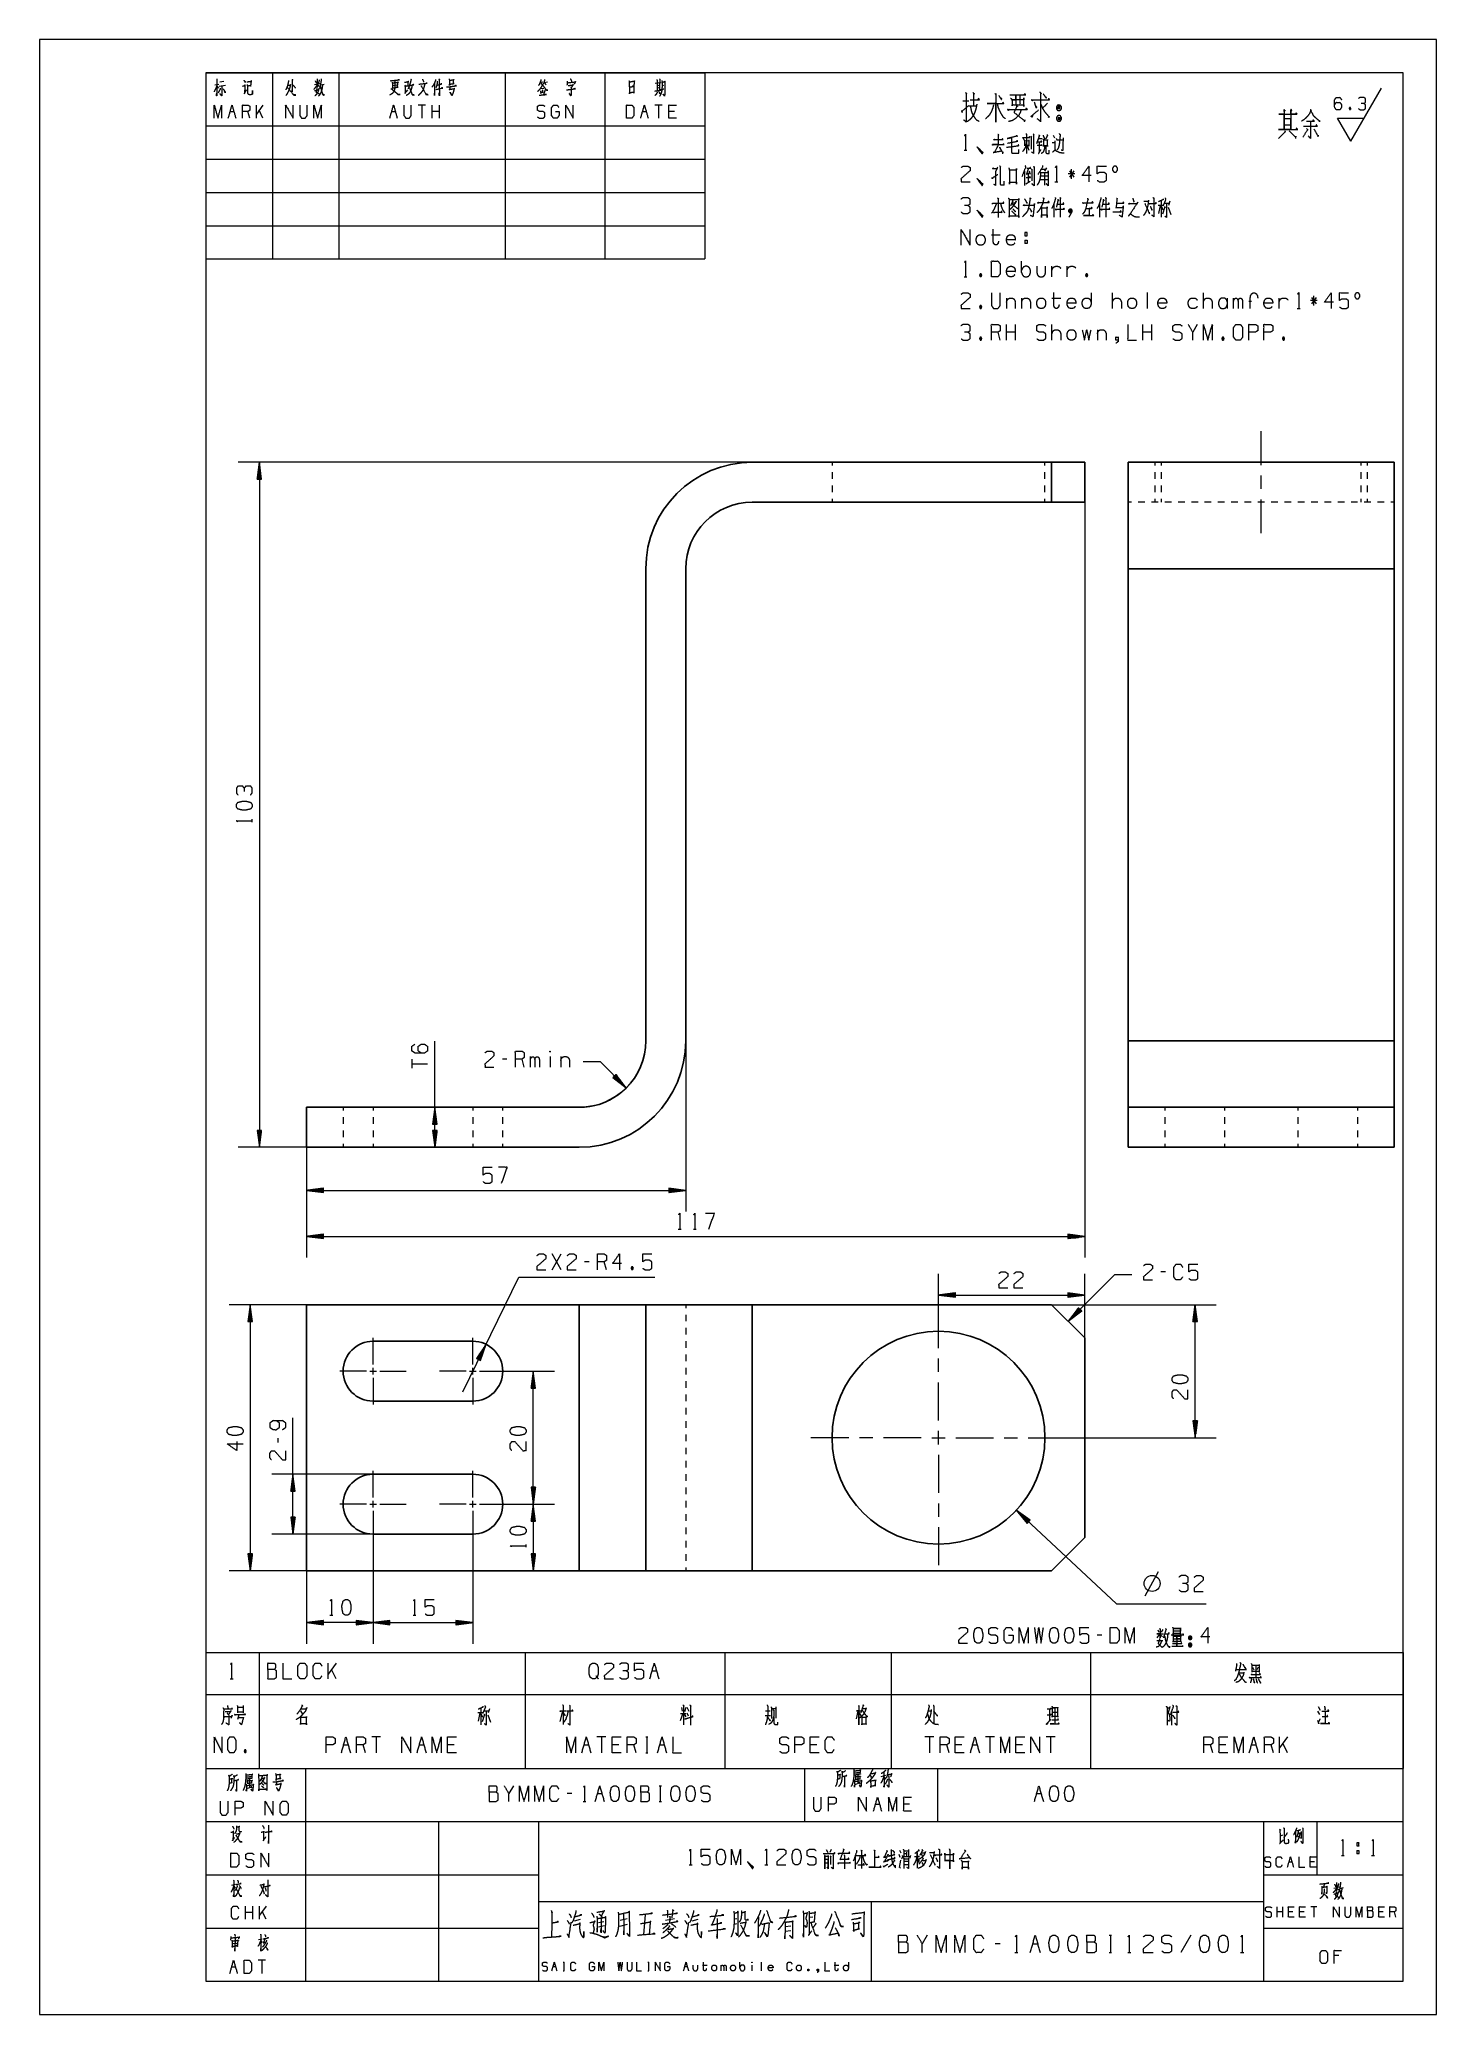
# Model space of a CAD drawing. Header units: millimetres. Extents: x 0 to 210, y 0 to 297.
import ezdxf

# ---------------------------------------------------------------- set-up
doc = ezdxf.new("R2010")
doc.units = ezdxf.units.MM
doc.layers.add('101', color=7, linetype='Continuous', true_color=0xffffff)

msp = doc.modelspace()

# ---------------------------------------------------------------- linework, layer by layer
at = {"layer": '101', "color": 133, "linetype": 'Continuous', "lineweight": 18}
for p, q in [((210, 297), (0, 297)), ((0, 297), (0, 0)), ((210, 0), (210, 297)), ((25, 292), (100, 292)), ((25, 292), (25, 264)), ((205, 292), (25, 292)), ((25, 292), (100, 292)), ((25, 292), (100, 292)), ((25, 292), (25, 5)), ((35, 292), (35, 264)), ((45, 292), (45, 264)), ((70, 292), (70, 264)), ((85, 292), (85, 264)), ((100, 292), (100, 264)), ((205, 5), (205, 292)), ((25, 284), (100, 284)), ((25, 279), (100, 279)), ((25, 274), (100, 274)), ((25, 269), (100, 269)), ((25, 264), (100, 264)), ((25, 37), (25, 5)), ((25, 37), (205, 37)), ((40, 37), (40, 5)), ((115, 37), (115, 29)), ((135, 37), (135, 29)), ((25, 29), (205, 29)), ((60, 29), (60, 5)), ((75, 29), (75, 5)), ((184, 29), (184, 5)), ((192, 29), (192, 21)), ((25, 21), (75, 21)), ((184, 21), (205, 21)), ((75, 17), (184, 17)), ((125, 17), (125, 5)), ((25, 13), (75, 13)), ((184, 13), (205, 13)), ((25, 5), (205, 5)), ((25, 5), (205, 5)), ((0, 0), (210, 0))]:
    msp.add_line(p, q, dxfattribs=at)
at = {"layer": '101', "color": 72, "linetype": 'Continuous', "lineweight": 18}
for p, q in [((26.34, 290.18), (26.96, 290.3)), ((26.7, 289.95), (26.92, 289.68)), ((26.99, 289.99), (27.95, 290.14)), ((27.13, 290.61), (27.71, 290.74)), ((41.34, 290.22), (42.13, 290.38)), ((42.25, 290.16), (42.79, 290.28)), ((53.17, 290.09), (53.7, 290.18)), ((54.91, 288.87), (55.37, 289.43)), ((75.25, 290.57), (75.67, 290.63)), ((75.35, 290.55), (75.45, 290.24)), ((75.83, 289.64), (75.37, 289.56)), ((75.82, 290.51), (76.35, 290.61)), ((75.98, 290.49), (76.11, 290.16)), ((92.56, 290.43), (93.43, 290.55)), ((92.84, 290.07), (93.11, 290.14)), ((92.86, 289.72), (93.09, 289.78)), ((93.6, 290.05), (93.85, 290.12)), ((28.66, 286.17), (29.22, 286.17)), ((31.62, 285.18), (31.34, 286.17)), ((32.63, 285.18), (32.63, 287.14)), ((33.59, 287.14), (32.63, 285.78)), ((33.59, 285.18), (33.04, 286.36)), ((52.94, 286.17), (53.49, 286.17)), ((58.02, 287.14), (56.9, 287.14)), ((57.46, 287.14), (57.46, 285.18)), ((59.02, 285.18), (59.02, 287.14)), ((60.14, 286.17), (59.02, 286.17)), ((60.14, 285.18), (60.14, 287.14)), ((90.65, 286.17), (91.2, 286.17)), ((93.6, 287.14), (92.49, 287.14)), ((93.05, 287.14), (93.05, 285.18)), ((95.45, 286.17), (94.61, 286.17)), ((138.78, 287.8), (139.69, 287.8)), ((139.69, 287.01), (140.83, 287.01)), ((149.02, 282.46), (149.16, 282.31)), ((149.07, 282.36), (149.07, 280.49)), ((149.36, 282.81), (149.5, 282.66)), ((152.39, 282.59), (152.6, 282.19)), ((139, 280.36), (139.42, 280.36)), ((148.07, 281.76), (148.74, 281.79)), ((148.42, 281.14), (148.74, 280.36)), ((152.25, 281.51), (152.57, 281.51)), ((148.07, 277.2), (148.07, 275.02)), ((148.63, 276.82), (148.63, 275.55)), ((148.76, 277.25), (148.93, 276.75)), ((149.39, 277.92), (149.64, 277.85)), ((150.5, 276.52), (151.6, 276.52)), ((150.61, 277.5), (151.3, 277.5)), ((151.39, 277.7), (151.05, 277.22)), ((155.64, 276.8), (154.63, 276.8)), ((155.46, 277.27), (154.81, 276.32)), ((154.81, 277.27), (155.48, 276.32)), ((155.13, 276.07), (155.13, 277.5)), ((148.26, 275.3), (148.92, 275.72)), ((150.47, 275.97), (151.58, 275.97)), ((152.65, 275.6), (153.08, 275.6)), ((144.03, 273.19), (144.2, 273.04)), ((144.11, 273.09), (144.11, 270.21)), ((152.5, 272.24), (152.5, 270.26)), ((159.33, 272.24), (159.33, 270.26)), ((166.03, 272.69), (166.7, 272.69)), ((168.15, 272.11), (168.91, 272.11)), ((168.48, 272.06), (168.22, 270.84)), ((168.63, 272.79), (168.63, 270.26)), ((168.66, 271.89), (168.87, 271.41)), ((169.14, 271.84), (168.82, 270.71)), ((169.05, 272.39), (169.83, 272.39)), ((169.07, 271.89), (169.21, 271.66)), ((169.65, 271.79), (170.06, 270.69)), ((169.9, 272.69), (169.72, 272.06)), ((143.09, 267.65), (144.42, 267.65)), ((148.14, 266.8), (148.47, 266.8)), ((148.14, 266.8), (148.14, 266.32)), ((141.4, 261.76), (141.56, 261.34)), ((147.64, 261.94), (147.64, 263.69)), ((152.2, 261.31), (152.2, 262.89)), ((154.47, 261.31), (154.47, 262.89)), ((157.33, 261.76), (157.49, 261.34)), ((139, 261.31), (139.42, 261.31)), ((161.3, 256.55), (161.3, 258.92)), ((166.53, 258.95), (166.53, 256.55)), ((174.96, 256.55), (174.96, 258.92)), ((191.55, 257.02), (191.55, 258.45)), ((141.4, 257), (141.56, 256.57)), ((145.37, 258.12), (145.37, 256.55)), ((147.64, 258.12), (147.64, 256.55)), ((152.2, 258.12), (153.52, 258.12)), ((178.56, 256.55), (178.56, 258.12)), ((179.51, 256.55), (179.51, 258.12)), ((182.21, 257.6), (181.79, 257.6)), ((186.34, 256.55), (186.34, 258.12)), ((189.08, 256.55), (189.5, 256.55)), ((192.06, 257.75), (191.05, 257.75)), ((191.89, 258.22), (191.23, 257.27)), ((191.23, 258.22), (191.9, 257.27)), ((144.43, 251.79), (144.1, 252.99)), ((145.37, 251.79), (145.37, 254.16)), ((146.71, 252.99), (145.37, 252.99)), ((146.71, 251.79), (146.71, 254.16)), ((152.2, 251.79), (152.2, 254.16)), ((159.02, 253.36), (159.02, 251.79)), ((165.85, 251.79), (165.85, 254.16)), ((167.2, 252.99), (165.85, 252.99)), ((167.2, 251.79), (167.2, 254.16)), ((174.03, 254.16), (173.36, 252.99)), ((141.4, 252.24), (141.56, 251.81)), ((177.82, 252.24), (177.98, 251.81)), ((186.93, 252.24), (187.08, 251.81)), ((31.97, 179.3), (31.97, 179.73)), ((55.97, 143.64), (55.97, 142.3)), ((55.97, 142.97), (58.34, 142.97)), ((70.26, 143.68), (69.59, 143.68)), ((72.87, 142.48), (72.54, 143.68)), ((73.81, 142.48), (73.81, 144.06)), ((76.75, 144.06), (76.75, 142.48)), ((78.36, 144.06), (78.36, 142.48)), ((96.02, 118.09), (96.45, 118.09)), ((98.3, 118.09), (98.72, 118.09)), ((77.05, 111.99), (78.4, 114.37)), ((78.4, 111.99), (77.05, 114.37)), ((82.61, 113.19), (81.94, 113.19)), ((85.23, 111.99), (84.89, 113.19)), ((89.02, 112.44), (89.18, 112.02)), ((169.24, 111.66), (168.57, 111.66)), ((35.81, 86.69), (35.81, 86.02)), ((73.14, 70.26), (73.14, 70.69)), ((166.21, 62.98), (168.21, 66.63)), ((43.66, 60.03), (44.09, 60.03)), ((56.16, 60.03), (56.59, 60.03)), ((159.67, 57.03), (159, 57.03)), ((168.3, 57.13), (167.98, 56.63)), ((168.11, 57.83), (168.27, 57.48)), ((168.53, 57.1), (168.81, 56.78)), ((168.85, 57.88), (168.62, 57.48)), ((25, 54.46), (25, 48.11)), ((25, 54.46), (33, 54.46)), ((33, 54.46), (73, 54.46)), ((33, 54.46), (33, 48.11)), ((73, 54.46), (103, 54.46)), ((73, 54.46), (73, 48.11)), ((103, 54.46), (103, 48.11)), ((103, 54.46), (128, 54.46)), ((128, 54.46), (158, 54.46)), ((128, 54.46), (128, 48.11)), ((158, 54.46), (205, 54.46)), ((158, 54.46), (158, 48.11)), ((167.95, 56.25), (168.87, 56.25)), ((205, 54.46), (205, 48.11)), ((44.57, 52.85), (43.41, 51.2)), ((43.41, 50.48), (43.41, 52.85)), ((44.57, 50.48), (43.9, 51.9)), ((92.09, 51.68), (92.76, 51.68)), ((180.33, 51.4), (181, 51.4)), ((182.27, 52.53), (183.36, 52.53)), ((182.29, 51.62), (183.36, 51.62)), ((182.36, 52.25), (182.55, 51.83)), ((182.83, 52.43), (182.83, 50.68)), ((183.19, 52.25), (183.01, 51.83)), ((183.36, 52.65), (183.36, 51.43)), ((25, 48.11), (33, 48.11)), ((25, 48.11), (25, 37)), ((28.67, 50.48), (29.09, 50.48)), ((33, 48.11), (33, 37)), ((33, 48.11), (73, 48.11)), ((73, 48.11), (73, 37)), ((73, 48.11), (103, 48.11)), ((103, 48.11), (103, 37)), ((103, 48.11), (128, 48.11)), ((128, 48.11), (128, 37)), ((128, 48.11), (158, 48.11)), ((158, 48.11), (158, 37)), ((158, 48.11), (205, 48.11)), ((205, 48.11), (205, 37)), ((29.76, 46.22), (30.58, 46.22)), ((29.76, 45.53), (30.58, 45.53)), ((29.95, 45.08), (29.76, 44.38)), ((29.81, 44.65), (30.59, 44.65)), ((30.59, 46.45), (30.59, 45.3)), ((39.23, 45.65), (39.55, 45.17)), ((65.88, 45.4), (66.64, 45.4)), ((66.21, 45.35), (65.95, 44.13)), ((66.35, 46.08), (66.35, 43.55)), ((66.39, 45.17), (66.6, 44.7)), ((66.87, 45.12), (66.55, 44)), ((66.78, 45.68), (67.56, 45.68)), ((66.8, 45.17), (66.94, 44.95)), ((67.38, 45.08), (67.79, 43.98)), ((67.63, 45.98), (67.45, 45.35)), ((78.6, 45.62), (78.21, 44.08)), ((78.74, 45.35), (79.04, 44.9)), ((96.72, 45.25), (96.32, 44.17)), ((96.37, 45.25), (97.18, 45.25)), ((96.49, 46.18), (96.62, 45.6)), ((96.87, 45.25), (97.18, 44.77)), ((97.15, 46.18), (96.94, 45.53)), ((97.31, 45.37), (97.52, 44.92)), ((97.33, 46.2), (97.61, 45.62)), ((109.06, 44.95), (109.87, 44.95)), ((109.15, 45.65), (109.82, 45.65)), ((110.1, 46.03), (110.7, 46.03)), ((110.7, 46.25), (110.7, 44.55)), ((123.02, 45.6), (122.74, 44.45)), ((133.6, 45.68), (134.03, 45.68)), ((151.81, 45.95), (151.81, 44.13)), ((152.25, 45.48), (153.03, 45.48)), ((169.52, 46.1), (169.87, 46.1)), ((170.17, 45.6), (170.17, 43.53)), ((170.84, 46.45), (171.02, 46.3)), ((192.12, 45.6), (192.42, 45.12)), ((192.21, 46.3), (192.51, 45.75)), ((51.28, 41.74), (49.94, 41.74)), ((50.61, 41.74), (50.61, 39.36)), ((85.14, 41.74), (83.8, 41.74)), ((84.47, 41.74), (84.47, 39.36)), ((91.12, 41.74), (91.46, 41.74)), ((91.3, 41.74), (91.3, 39.36)), ((134.45, 41.74), (133.11, 41.74)), ((133.78, 41.74), (133.78, 39.36)), ((143.56, 41.74), (142.21, 41.74)), ((142.88, 41.74), (142.88, 39.36)), ((152.66, 41.74), (151.32, 41.74)), ((151.99, 41.74), (151.99, 39.36)), ((187.58, 41.74), (186.41, 40.09)), ((186.41, 39.36), (186.41, 41.74)), ((30.85, 39.81), (30.99, 39.39)), ((45.72, 40.56), (46.39, 40.56)), ((49, 39.36), (48.67, 40.56)), ((57.1, 40.56), (57.77, 40.56)), ((62.33, 40.56), (61.32, 40.56)), ((81.86, 40.56), (82.53, 40.56)), ((87.08, 40.56), (86.08, 40.56)), ((89.7, 39.36), (89.36, 40.56)), ((91.12, 39.36), (91.46, 39.36)), ((93.24, 40.56), (93.91, 40.56)), ((116.85, 40.56), (115.84, 40.56)), ((136.73, 39.36), (136.39, 40.56)), ((138.67, 40.56), (137.66, 40.56)), ((140.27, 40.56), (140.94, 40.56)), ((147.77, 40.56), (146.76, 40.56)), ((176.37, 39.36), (176.04, 40.56)), ((178.31, 40.56), (177.31, 40.56)), ((182.19, 40.56), (182.87, 40.56)), ((185.48, 39.36), (185.14, 40.56)), ((187.58, 39.36), (186.91, 40.79)), ((25, 37), (33, 37)), ((33, 37), (73, 37)), ((73, 37), (103, 37)), ((103, 37), (128, 37)), ((123.01, 36.05), (123, 34.75)), ((126.51, 35.77), (127.23, 35.97)), ((128, 37), (158, 37)), ((158, 37), (205, 37)), ((31.29, 34.04), (31.83, 34.2)), ((31.58, 35.44), (31.57, 34.13)), ((71.23, 34.39), (70.56, 33.22)), ((80, 33.22), (79.33, 33.22)), ((83.88, 33.22), (84.55, 33.22)), ((93.14, 34.39), (93.48, 34.39)), ((93.32, 34.39), (93.32, 32.02)), ((122.72, 34.66), (123.26, 34.82)), ((149.9, 33.22), (150.57, 33.22)), ((81.73, 32.02), (82.15, 32.02)), ((93.14, 32.02), (93.48, 32.02)), ((125.68, 31.65), (126.27, 31.65)), ((130.8, 31.65), (129.91, 31.65)), ((186.57, 26.88), (186.89, 27.01)), ((118.27, 24.82), (118.52, 24.37)), ((119.03, 24.82), (118.82, 24.37)), ((122.61, 23.77), (122.61, 21.92)), ((129.16, 24.09), (129.35, 23.67)), ((129.28, 24.72), (129.5, 24.32)), ((129.71, 23.77), (130.84, 23.77)), ((129.92, 24.22), (130.33, 24.22)), ((129.94, 24.62), (130.59, 24.62)), ((130.31, 24.39), (130.31, 23.77)), ((130.61, 24.82), (130.61, 23.84)), ((130.93, 23.89), (130.84, 23.49)), ((132.55, 24.14), (132.71, 23.79)), ((133.8, 24.34), (134.47, 24.34)), ((195.7, 23.93), (196.13, 23.93)), ((198.01, 24.65), (198.35, 24.65)), ((198.01, 24.65), (198.01, 24.18)), ((200.25, 23.93), (200.68, 23.93)), ((97.66, 22.49), (98.09, 22.49)), ((109.04, 22.49), (109.47, 22.49)), ((118.36, 22.19), (118.54, 21.92)), ((121.87, 22.74), (121.79, 22.92)), ((123.87, 22.69), (123.78, 22.49)), ((129.25, 22.22), (129.44, 22.02)), ((129.28, 22.12), (129.5, 23.22)), ((129.87, 23.42), (130.59, 23.42)), ((129.92, 22.57), (130.61, 22.57)), ((129.96, 23.04), (130.57, 23.04)), ((132.62, 22.87), (132.94, 22.34)), ((187.83, 22.95), (188.27, 22.95)), ((191.67, 22.95), (191, 22.95)), ((29.41, 19.54), (28.85, 19.39)), ((29.22, 19.29), (29.42, 19.02)), ((194.57, 19.02), (195.36, 19.18)), ((195.48, 18.95), (196.02, 19.08)), ((30.96, 14.33), (30.96, 16.3)), ((32.07, 15.33), (30.96, 15.33)), ((32.07, 14.33), (32.07, 16.3)), ((34.05, 16.3), (33.08, 14.93)), ((33.08, 14.33), (33.08, 16.3)), ((34.05, 14.33), (33.49, 15.51)), ((91.04, 15.01), (90.77, 12.01)), ((186.03, 14.64), (186.03, 16.21)), ((186.92, 15.43), (186.03, 15.43)), ((186.92, 14.64), (186.92, 16.21)), ((188.4, 15.43), (187.73, 15.43)), ((190.09, 15.43), (189.43, 15.43)), ((192.01, 16.21), (191.12, 16.21)), ((191.57, 16.21), (191.57, 14.64)), ((201.97, 15.43), (201.31, 15.43)), ((203.89, 14.64), (203.67, 15.43)), ((80.43, 14.08), (81.33, 14.32)), ((84.04, 13.81), (84.82, 13.98)), ((84.04, 13.19), (84.87, 13.39)), ((87.26, 13.29), (88.38, 13.57)), ((88.33, 14.39), (87.28, 14.12)), ((94.09, 14.19), (95.45, 14.43)), ((98.11, 14.08), (99.01, 14.32)), ((104.82, 14.39), (104.43, 14.32)), ((104.79, 13.63), (104.43, 13.53)), ((112.96, 13.29), (112.11, 13.19)), ((112.11, 12.53), (112.96, 12.63)), ((113.64, 14.84), (113.45, 14.74)), ((116.23, 14.63), (115.72, 14.57)), ((133.45, 11.92), (132.7, 10.63)), ((160.8, 11.92), (161.17, 11.92)), ((160.99, 11.92), (160.99, 9.3)), ((173.05, 11.92), (171.56, 9.3)), ((29.11, 10.67), (29.64, 10.75)), ((33.49, 11.35), (32.92, 11.23)), ((33.28, 11.06), (33.47, 10.81)), ((144.39, 10.63), (143.65, 10.63)), ((146.61, 9.3), (147.08, 9.3)), ((149.31, 10.63), (150.05, 10.63)), ((160.8, 9.3), (161.17, 9.3)), ((163.59, 9.3), (164.05, 9.3)), ((180.56, 9.3), (181.03, 9.3)), ((28.89, 7.18), (29.45, 7.18)), ((33.97, 8.15), (32.86, 8.15)), ((33.41, 8.15), (33.41, 6.19)), ((77.2, 7.22), (77.57, 7.22)), ((78.7, 7.87), (78.89, 7.87)), ((78.7, 6.56), (78.89, 6.56)), ((78.8, 7.87), (78.8, 6.56)), ((91.43, 7.87), (91.62, 7.87)), ((91.43, 6.56), (91.62, 6.56)), ((91.53, 7.87), (91.53, 6.56)), ((97, 7.22), (97.37, 7.22)), ((99.65, 7.43), (100.38, 7.43)), ((102.48, 6.56), (102.48, 7.43)), ((105.3, 6.91), (105.3, 7.87)), ((107.09, 7.43), (107.09, 6.56)), ((108.5, 7.89), (108.5, 6.56)), ((119.45, 7.43), (120.18, 7.43)), ((195.32, 8.85), (194.63, 8.85))]:
    msp.add_line(p, q, dxfattribs=at)
at = {"layer": '101', "color": 43, "linetype": 'Continuous', "lineweight": 18}
for p, q in [((197.12, 281.69), (201.73, 289.69)), ((197.12, 281.69), (195.1, 285.19)), ((195.1, 285.19), (199.14, 285.19)), ((196.94, 286.78), (197.06, 286.45))]:
    msp.add_line(p, q, dxfattribs=at)
at = {"layer": '101', "color": 22, "linetype": 'Continuous', "lineweight": 18}
for p, q in [((107.14, 233.42), (29.88, 233.42)), ((33.06, 233.42), (32.72, 230.88)), ((32.83, 230.88), (32.83, 231.68)), ((32.88, 230.88), (32.88, 232.07)), ((32.93, 230.88), (32.93, 232.46)), ((32.98, 230.88), (32.98, 232.84)), ((33.03, 230.88), (33.03, 233.23)), ((33.39, 230.88), (33.06, 233.42)), ((33.06, 233.42), (33.06, 130.42)), ((33.08, 230.88), (33.08, 233.23)), ((33.13, 230.88), (33.13, 232.84)), ((33.19, 230.88), (33.19, 232.46)), ((33.24, 230.88), (33.24, 232.07)), ((33.29, 230.88), (33.29, 231.68)), ((32.72, 230.88), (33.39, 230.88)), ((32.73, 230.88), (32.73, 230.91)), ((32.73, 230.88), (32.73, 230.91)), ((32.78, 230.88), (32.78, 231.3)), ((33.34, 230.88), (33.34, 231.3)), ((33.39, 230.88), (33.39, 230.91)), ((33.39, 230.88), (33.39, 230.91)), ((157.14, 227.42), (157.14, 113.83)), ((59.44, 130.42), (59.44, 146.36)), ((97.14, 146.42), (97.14, 120.76)), ((81.73, 143.3), (84.27, 143.3)), ((84.27, 143.3), (88.21, 139.35)), ((86.65, 141.38), (86.18, 140.91)), ((86.18, 140.91), (86.21, 140.89)), ((86.18, 140.91), (86.21, 140.89)), ((86.18, 140.91), (88.21, 139.35)), ((86.22, 140.95), (86.52, 140.65)), ((86.26, 140.98), (86.82, 140.42)), ((86.29, 141.02), (87.13, 140.18)), ((86.33, 141.06), (87.44, 139.94)), ((86.36, 141.09), (87.75, 139.71)), ((86.4, 141.13), (88.06, 139.47)), ((86.44, 141.16), (88.1, 139.5)), ((86.47, 141.2), (87.86, 139.81)), ((86.51, 141.24), (87.62, 140.12)), ((86.54, 141.27), (87.38, 140.43)), ((86.58, 141.31), (87.15, 140.74)), ((86.62, 141.34), (86.91, 141.05)), ((88.21, 139.35), (86.65, 141.38)), ((86.65, 141.38), (86.67, 141.36)), ((86.65, 141.38), (86.67, 141.36)), ((59.44, 136.42), (59.1, 133.88)), ((59.1, 133.88), (59.77, 133.88)), ((59.11, 133.88), (59.11, 133.91)), ((59.11, 133.88), (59.11, 133.91)), ((59.16, 133.88), (59.16, 134.3)), ((59.21, 133.88), (59.21, 134.69)), ((59.26, 133.88), (59.26, 135.07)), ((59.31, 133.88), (59.31, 135.46)), ((59.36, 133.88), (59.36, 135.84)), ((59.41, 133.88), (59.41, 136.23)), ((59.77, 133.88), (59.44, 136.42)), ((59.46, 133.88), (59.46, 136.23)), ((59.51, 133.88), (59.51, 135.84)), ((59.56, 133.88), (59.56, 135.46)), ((59.62, 133.88), (59.62, 135.07)), ((59.67, 133.88), (59.67, 134.69)), ((59.72, 133.88), (59.72, 134.3)), ((59.77, 133.88), (59.77, 133.91)), ((59.77, 133.88), (59.77, 133.91)), ((32.72, 132.96), (33.06, 130.42)), ((33.39, 132.96), (32.72, 132.96)), ((32.73, 132.96), (32.73, 132.93)), ((32.73, 132.96), (32.73, 132.93)), ((32.78, 132.96), (32.78, 132.54)), ((32.83, 132.96), (32.83, 132.16)), ((32.88, 132.96), (32.88, 131.77)), ((32.93, 132.96), (32.93, 131.39)), ((32.98, 132.96), (32.98, 131)), ((33.03, 132.96), (33.03, 130.61)), ((33.06, 130.42), (33.39, 132.96)), ((33.08, 132.96), (33.08, 130.61)), ((33.13, 132.96), (33.13, 131)), ((33.19, 132.96), (33.19, 131.39)), ((33.24, 132.96), (33.24, 131.77)), ((33.29, 132.96), (33.29, 132.16)), ((33.34, 132.96), (33.34, 132.54)), ((33.39, 132.96), (33.39, 132.93)), ((33.39, 132.96), (33.39, 132.93)), ((59.77, 132.96), (59.1, 132.96)), ((59.1, 132.96), (59.44, 130.42)), ((59.11, 132.96), (59.11, 132.93)), ((59.11, 132.96), (59.11, 132.93)), ((59.16, 132.96), (59.16, 132.54)), ((59.21, 132.96), (59.21, 132.16)), ((59.26, 132.96), (59.26, 131.77)), ((59.31, 132.96), (59.31, 131.39)), ((59.36, 132.96), (59.36, 131)), ((59.41, 132.96), (59.41, 130.61)), ((59.44, 130.42), (59.77, 132.96)), ((59.46, 132.96), (59.46, 130.61)), ((59.51, 132.96), (59.51, 131)), ((59.56, 132.96), (59.56, 131.39)), ((59.62, 132.96), (59.62, 131.77)), ((59.67, 132.96), (59.67, 132.16)), ((59.72, 132.96), (59.72, 132.54)), ((59.77, 132.96), (59.77, 132.93)), ((59.77, 132.96), (59.77, 132.93)), ((40.14, 130.42), (29.88, 130.42)), ((40.14, 130.42), (40.14, 120.76)), ((40.14, 130.42), (40.14, 113.83)), ((42.68, 124.26), (40.14, 123.93)), ((40.14, 123.93), (97.14, 123.93)), ((40.14, 123.93), (42.68, 123.6)), ((42.68, 123.96), (40.34, 123.96)), ((42.68, 123.9), (40.34, 123.9)), ((42.68, 124.01), (40.72, 124.01)), ((42.68, 123.85), (40.72, 123.85)), ((42.68, 124.06), (41.11, 124.06)), ((42.68, 123.8), (41.11, 123.8)), ((42.68, 124.11), (41.49, 124.11)), ((42.68, 123.75), (41.49, 123.75)), ((42.68, 124.16), (41.88, 124.16)), ((42.68, 123.7), (41.88, 123.7)), ((42.68, 124.21), (42.26, 124.21)), ((42.68, 123.65), (42.26, 123.65)), ((42.68, 124.26), (42.65, 124.26)), ((42.68, 124.26), (42.65, 124.26)), ((42.68, 123.6), (42.65, 123.6)), ((42.68, 123.6), (42.65, 123.6)), ((42.68, 123.6), (42.68, 124.26)), ((94.6, 124.26), (94.63, 124.26)), ((97.14, 123.93), (94.6, 124.26)), ((94.6, 124.26), (94.6, 123.6)), ((94.6, 124.26), (94.63, 124.26)), ((94.6, 124.21), (95.02, 124.21)), ((94.6, 124.16), (95.41, 124.16)), ((94.6, 124.11), (95.79, 124.11)), ((94.6, 124.06), (96.18, 124.06)), ((94.6, 124.01), (96.56, 124.01)), ((94.6, 123.96), (96.95, 123.96)), ((94.6, 123.6), (97.14, 123.93)), ((94.6, 123.9), (96.95, 123.9)), ((94.6, 123.85), (96.56, 123.85)), ((94.6, 123.8), (96.18, 123.8)), ((94.6, 123.75), (95.79, 123.75)), ((94.6, 123.7), (95.41, 123.7)), ((94.6, 123.65), (95.02, 123.65)), ((94.6, 123.6), (94.63, 123.6)), ((94.6, 123.6), (94.63, 123.6)), ((42.68, 117.34), (40.14, 117)), ((40.14, 117), (42.68, 116.67)), ((40.14, 117), (157.14, 117)), ((42.68, 117.03), (40.34, 117.03)), ((42.68, 116.98), (40.34, 116.98)), ((42.68, 117.08), (40.72, 117.08)), ((42.68, 116.93), (40.72, 116.93)), ((42.68, 117.13), (41.11, 117.13)), ((42.68, 116.87), (41.11, 116.87)), ((42.68, 117.18), (41.49, 117.18)), ((42.68, 116.82), (41.49, 116.82)), ((42.68, 117.23), (41.88, 117.23)), ((42.68, 116.77), (41.88, 116.77)), ((42.68, 117.28), (42.26, 117.28)), ((42.68, 116.72), (42.26, 116.72)), ((42.68, 117.33), (42.65, 117.33)), ((42.68, 117.33), (42.65, 117.33)), ((42.68, 116.67), (42.65, 116.67)), ((42.68, 116.67), (42.65, 116.67)), ((42.68, 116.67), (42.68, 117.34)), ((157.14, 117), (154.6, 117.34)), ((154.6, 117.34), (154.6, 116.67)), ((154.6, 117.33), (154.63, 117.33)), ((154.6, 117.33), (154.63, 117.33)), ((154.6, 117.28), (155.02, 117.28)), ((154.6, 117.23), (155.41, 117.23)), ((154.6, 117.18), (155.79, 117.18)), ((154.6, 117.13), (156.18, 117.13)), ((154.6, 117.08), (156.56, 117.08)), ((154.6, 117.03), (156.95, 117.03)), ((154.6, 116.67), (157.14, 117)), ((154.6, 116.98), (156.95, 116.98)), ((154.6, 116.93), (156.56, 116.93)), ((154.6, 116.87), (156.18, 116.87)), ((154.6, 116.82), (155.79, 116.82)), ((154.6, 116.77), (155.41, 116.77)), ((154.6, 116.72), (155.02, 116.72)), ((154.6, 116.67), (154.63, 116.67)), ((154.6, 116.67), (154.63, 116.67)), ((63.63, 93.65), (72.06, 110.9)), ((72.06, 110.9), (92.49, 110.9)), ((135.14, 105.92), (135.14, 111.37)), ((161.66, 111.27), (154.64, 104.25)), ((157.14, 101.74), (157.14, 111.37)), ((161.66, 111.27), (164.2, 111.27)), ((137.68, 108.52), (135.14, 108.19)), ((135.14, 108.19), (137.68, 107.86)), ((135.14, 108.19), (157.14, 108.19)), ((137.68, 108.22), (135.34, 108.22)), ((137.68, 108.17), (135.34, 108.17)), ((137.68, 108.27), (135.72, 108.27)), ((137.68, 108.11), (135.72, 108.11)), ((137.68, 108.32), (136.11, 108.32)), ((137.68, 108.06), (136.11, 108.06)), ((137.68, 108.37), (136.49, 108.37)), ((137.68, 108.01), (136.49, 108.01)), ((137.68, 108.42), (136.88, 108.42)), ((137.68, 107.96), (136.88, 107.96)), ((137.68, 108.47), (137.26, 108.47)), ((137.68, 107.91), (137.26, 107.91)), ((137.68, 108.52), (137.65, 108.52)), ((137.68, 108.52), (137.65, 108.52)), ((137.68, 107.86), (137.65, 107.86)), ((137.68, 107.86), (137.65, 107.86)), ((137.68, 107.86), (137.68, 108.52)), ((157.14, 108.19), (154.6, 108.52)), ((154.6, 108.52), (154.6, 107.86)), ((154.6, 108.52), (154.63, 108.52)), ((154.6, 108.52), (154.63, 108.52)), ((154.6, 108.47), (155.02, 108.47)), ((154.6, 108.42), (155.41, 108.42)), ((154.6, 108.37), (155.79, 108.37)), ((154.6, 108.32), (156.18, 108.32)), ((154.6, 108.27), (156.56, 108.27)), ((154.6, 108.22), (156.95, 108.22)), ((154.6, 107.86), (157.14, 108.19)), ((154.6, 108.17), (156.95, 108.17)), ((154.6, 108.11), (156.56, 108.11)), ((154.6, 108.06), (156.18, 108.06)), ((154.6, 108.01), (155.79, 108.01)), ((154.6, 107.96), (155.41, 107.96)), ((154.6, 107.91), (155.02, 107.91)), ((154.6, 107.86), (154.63, 107.86)), ((154.6, 107.86), (154.63, 107.86)), ((40.14, 106.74), (28.5, 106.74)), ((31.68, 106.74), (31.34, 104.2)), ((31.34, 104.2), (32.01, 104.2)), ((31.35, 104.2), (31.35, 104.24)), ((31.35, 104.2), (31.35, 104.24)), ((31.4, 104.2), (31.4, 104.62)), ((31.45, 104.2), (31.45, 105.01)), ((31.5, 104.2), (31.5, 105.39)), ((31.55, 104.2), (31.55, 105.78)), ((31.6, 104.2), (31.6, 106.16)), ((31.65, 104.2), (31.65, 106.55)), ((32.01, 104.2), (31.68, 106.74)), ((31.68, 106.74), (31.68, 66.74)), ((31.7, 104.2), (31.7, 106.55)), ((31.75, 104.2), (31.75, 106.16)), ((31.8, 104.2), (31.8, 105.78)), ((31.86, 104.2), (31.86, 105.39)), ((31.91, 104.2), (31.91, 105.01)), ((31.96, 104.2), (31.96, 104.62)), ((32.01, 104.2), (32.01, 104.24)), ((32.01, 104.2), (32.01, 104.24)), ((152.14, 106.74), (176.89, 106.74)), ((156.2, 106.28), (154.64, 104.25)), ((154.64, 104.25), (156.67, 105.81)), ((156.41, 106.06), (154.75, 104.4)), ((156.45, 106.03), (154.79, 104.37)), ((156.38, 106.1), (154.99, 104.71)), ((156.49, 105.99), (155.1, 104.61)), ((156.34, 106.14), (155.23, 105.02)), ((156.52, 105.96), (155.41, 104.84)), ((156.31, 106.17), (155.47, 105.33)), ((156.27, 106.21), (155.7, 105.64)), ((156.56, 105.92), (155.72, 105.08)), ((156.23, 106.24), (155.94, 105.95)), ((156.59, 105.88), (156.03, 105.32)), ((156.2, 106.28), (156.18, 106.26)), ((156.2, 106.28), (156.18, 106.26)), ((156.67, 105.81), (156.2, 106.28)), ((156.63, 105.85), (156.33, 105.55)), ((156.67, 105.81), (156.64, 105.79)), ((156.67, 105.81), (156.64, 105.79)), ((173.72, 106.74), (173.38, 104.2)), ((173.38, 104.2), (174.05, 104.2)), ((173.39, 104.2), (173.39, 104.24)), ((173.39, 104.2), (173.39, 104.24)), ((173.44, 104.2), (173.44, 104.62)), ((173.49, 104.2), (173.49, 105.01)), ((173.54, 104.2), (173.54, 105.39)), ((173.59, 104.2), (173.59, 105.78)), ((173.64, 104.2), (173.64, 106.16)), ((173.69, 104.2), (173.69, 106.55)), ((173.72, 86.74), (173.72, 106.74)), ((174.05, 104.2), (173.72, 106.74)), ((173.74, 104.2), (173.74, 106.55)), ((173.8, 104.2), (173.8, 106.16)), ((173.85, 104.2), (173.85, 105.78)), ((173.9, 104.2), (173.9, 105.39)), ((173.95, 104.2), (173.95, 105.01)), ((174, 104.2), (174, 104.62)), ((174.05, 104.2), (174.05, 104.24)), ((174.05, 104.2), (174.05, 104.24)), ((67.12, 100.79), (65.7, 98.65)), ((65.7, 98.65), (66.3, 98.36)), ((65.71, 98.65), (65.72, 98.68)), ((65.71, 98.65), (65.72, 98.68)), ((65.75, 98.63), (65.94, 99)), ((65.8, 98.6), (66.15, 99.33)), ((65.84, 98.58), (66.37, 99.65)), ((65.89, 98.56), (66.58, 99.98)), ((65.93, 98.54), (66.8, 100.3)), ((65.98, 98.52), (67.01, 100.62)), ((66.03, 98.49), (67.06, 100.6)), ((66.07, 98.47), (66.93, 100.23)), ((66.12, 98.45), (66.81, 99.86)), ((66.16, 98.43), (66.69, 99.49)), ((66.21, 98.4), (66.56, 99.13)), ((66.25, 98.38), (66.44, 98.76)), ((66.3, 98.36), (67.12, 100.79)), ((66.3, 98.36), (66.31, 98.39)), ((66.3, 98.36), (66.31, 98.39)), ((70.14, 96.74), (77.41, 96.74)), ((74.23, 96.74), (73.9, 94.2)), ((74.06, 94.2), (74.06, 95.39)), ((74.11, 94.2), (74.11, 95.78)), ((74.16, 94.2), (74.16, 96.16)), ((74.21, 94.2), (74.21, 96.55)), ((74.23, 76.74), (74.23, 96.74)), ((74.57, 94.2), (74.23, 96.74)), ((74.26, 94.2), (74.26, 96.55)), ((74.31, 94.2), (74.31, 96.16)), ((74.36, 94.2), (74.36, 95.78)), ((74.41, 94.2), (74.41, 95.39)), ((73.9, 94.2), (73.9, 94.24)), ((73.9, 94.2), (73.9, 94.24)), ((73.9, 94.2), (74.57, 94.2)), ((73.95, 94.2), (73.95, 94.62)), ((74.01, 94.2), (74.01, 95.01)), ((74.46, 94.2), (74.46, 95.01)), ((74.51, 94.2), (74.51, 94.62)), ((74.56, 94.2), (74.56, 94.24)), ((74.56, 94.2), (74.56, 94.24)), ((38.1, 72.24), (38.1, 89.74)), ((173.38, 89.28), (173.72, 86.74)), ((174.05, 89.28), (173.38, 89.28)), ((173.39, 89.28), (173.39, 89.25)), ((173.39, 89.28), (173.39, 89.25)), ((173.44, 89.28), (173.44, 88.87)), ((173.49, 89.28), (173.49, 88.48)), ((173.54, 89.28), (173.54, 88.09)), ((173.59, 89.28), (173.59, 87.71)), ((173.64, 89.28), (173.64, 87.32)), ((173.69, 89.28), (173.69, 86.94)), ((173.72, 86.74), (174.05, 89.28)), ((173.74, 89.28), (173.74, 86.94)), ((173.8, 89.28), (173.8, 87.32)), ((173.85, 89.28), (173.85, 87.71)), ((173.9, 89.28), (173.9, 88.09)), ((173.95, 89.28), (173.95, 88.48)), ((174, 89.28), (174, 88.87)), ((174.05, 89.28), (174.05, 89.25)), ((174.05, 89.28), (174.05, 89.25)), ((154.32, 86.74), (176.89, 86.74)), ((50.14, 81.24), (34.93, 81.24)), ((38.1, 81.24), (37.77, 78.7)), ((37.98, 78.7), (37.98, 80.28)), ((38.03, 78.7), (38.03, 80.66)), ((38.08, 78.7), (38.08, 81.05)), ((38.44, 78.7), (38.1, 81.24)), ((38.13, 78.7), (38.13, 81.05)), ((38.18, 78.7), (38.18, 80.66)), ((38.23, 78.7), (38.23, 80.28)), ((37.77, 78.7), (37.77, 78.74)), ((37.77, 78.7), (37.77, 78.74)), ((37.77, 78.7), (38.44, 78.7)), ((37.82, 78.7), (37.82, 79.12)), ((37.88, 78.7), (37.88, 79.51)), ((37.93, 78.7), (37.93, 79.89)), ((38.28, 78.7), (38.28, 79.89)), ((38.33, 78.7), (38.33, 79.51)), ((38.38, 78.7), (38.38, 79.12)), ((38.43, 78.7), (38.43, 78.74)), ((38.43, 78.7), (38.43, 78.74)), ((73.9, 79.28), (74.23, 76.74)), ((74.57, 79.28), (73.9, 79.28)), ((73.9, 79.28), (73.9, 79.25)), ((73.9, 79.28), (73.9, 79.25)), ((73.95, 79.28), (73.95, 78.87)), ((74.01, 79.28), (74.01, 78.48)), ((74.06, 79.28), (74.06, 78.09)), ((74.11, 79.28), (74.11, 77.71)), ((74.16, 79.28), (74.16, 77.32)), ((74.21, 79.28), (74.21, 76.94)), ((74.23, 76.74), (74.57, 79.28)), ((74.26, 79.28), (74.26, 76.94)), ((74.31, 79.28), (74.31, 77.32)), ((74.36, 79.28), (74.36, 77.71)), ((74.41, 79.28), (74.41, 78.09)), ((74.46, 79.28), (74.46, 78.48)), ((74.51, 79.28), (74.51, 78.87)), ((74.56, 79.28), (74.56, 79.25)), ((74.56, 79.28), (74.56, 79.25)), ((37.77, 74.78), (38.1, 72.24)), ((37.77, 74.78), (37.77, 74.75)), ((37.77, 74.78), (37.77, 74.75)), ((38.44, 74.78), (37.77, 74.78)), ((37.82, 74.78), (37.82, 74.37)), ((37.88, 74.78), (37.88, 73.98)), ((37.93, 74.78), (37.93, 73.59)), ((37.98, 74.78), (37.98, 73.21)), ((38.03, 74.78), (38.03, 72.82)), ((38.08, 74.78), (38.08, 72.44)), ((38.1, 72.24), (38.44, 74.78)), ((38.13, 74.78), (38.13, 72.44)), ((38.18, 74.78), (38.18, 72.82)), ((38.23, 74.78), (38.23, 73.21)), ((38.28, 74.78), (38.28, 73.59)), ((38.33, 74.78), (38.33, 73.98)), ((38.38, 74.78), (38.38, 74.37)), ((38.43, 74.78), (38.43, 74.75)), ((38.43, 74.78), (38.43, 74.75)), ((70.14, 76.74), (77.41, 76.74)), ((70.14, 76.74), (77.41, 76.74)), ((74.23, 76.74), (73.9, 74.2)), ((73.95, 74.2), (73.95, 74.62)), ((74.01, 74.2), (74.01, 75.01)), ((74.06, 74.2), (74.06, 75.39)), ((74.11, 74.2), (74.11, 75.78)), ((74.16, 74.2), (74.16, 76.16)), ((74.21, 74.2), (74.21, 76.55)), ((74.57, 74.2), (74.23, 76.74)), ((74.23, 76.74), (74.23, 66.74)), ((74.26, 74.2), (74.26, 76.55)), ((74.31, 74.2), (74.31, 76.16)), ((74.36, 74.2), (74.36, 75.78)), ((74.41, 74.2), (74.41, 75.39)), ((74.46, 74.2), (74.46, 75.01)), ((74.51, 74.2), (74.51, 74.62)), ((146.84, 75.82), (161.92, 61.74)), ((148.92, 74.33), (146.84, 75.82)), ((146.84, 75.82), (148.46, 73.84)), ((148.67, 74.07), (146.96, 75.67)), ((148.71, 74.11), (146.99, 75.71)), ((148.64, 74.03), (147.21, 75.37)), ((148.74, 74.14), (147.31, 75.48)), ((148.61, 74), (147.45, 75.07)), ((148.78, 74.18), (147.63, 75.26)), ((148.57, 73.96), (147.7, 74.77)), ((148.81, 74.22), (147.94, 75.03)), ((148.54, 73.92), (147.95, 74.47)), ((148.85, 74.26), (148.26, 74.8)), ((148.46, 73.84), (148.92, 74.33)), ((148.88, 74.29), (148.58, 74.58)), ((148.92, 74.33), (148.89, 74.35)), ((148.92, 74.33), (148.89, 74.35)), ((50.14, 72.24), (34.93, 72.24)), ((50.14, 71.74), (50.14, 55.76)), ((50.14, 71.74), (50.14, 55.76)), ((65.14, 71.74), (65.14, 55.76)), ((73.9, 74.2), (73.9, 74.24)), ((73.9, 74.2), (73.9, 74.24)), ((73.9, 74.2), (74.57, 74.2)), ((74.56, 74.2), (74.56, 74.24)), ((74.56, 74.2), (74.56, 74.24)), ((148.5, 73.88), (148.2, 74.17)), ((148.47, 73.85), (148.44, 73.87)), ((148.47, 73.85), (148.44, 73.87)), ((31.34, 69.28), (31.68, 66.74)), ((32.01, 69.28), (31.34, 69.28)), ((31.35, 69.28), (31.35, 69.25)), ((31.35, 69.28), (31.35, 69.25)), ((31.4, 69.28), (31.4, 68.87)), ((31.45, 69.28), (31.45, 68.48)), ((31.5, 69.28), (31.5, 68.09)), ((31.55, 69.28), (31.55, 67.71)), ((31.6, 69.28), (31.6, 67.32)), ((31.65, 69.28), (31.65, 66.94)), ((31.68, 66.74), (32.01, 69.28)), ((31.7, 69.28), (31.7, 66.94)), ((31.75, 69.28), (31.75, 67.32)), ((31.8, 69.28), (31.8, 67.71)), ((31.86, 69.28), (31.86, 68.09)), ((31.91, 69.28), (31.91, 68.48)), ((31.96, 69.28), (31.96, 68.87)), ((32.01, 69.28), (32.01, 69.25)), ((32.01, 69.28), (32.01, 69.25)), ((73.9, 69.28), (74.23, 66.74)), ((73.9, 69.28), (73.9, 69.25)), ((74.57, 69.28), (73.9, 69.28)), ((73.9, 69.28), (73.9, 69.25)), ((73.95, 69.28), (73.95, 68.87)), ((74.01, 69.28), (74.01, 68.48)), ((74.06, 69.28), (74.06, 68.09)), ((74.11, 69.28), (74.11, 67.71)), ((74.16, 69.28), (74.16, 67.32)), ((74.21, 69.28), (74.21, 66.94)), ((74.23, 66.74), (74.57, 69.28)), ((74.26, 69.28), (74.26, 66.94)), ((74.31, 69.28), (74.31, 67.32)), ((74.36, 69.28), (74.36, 67.71)), ((74.41, 69.28), (74.41, 68.09)), ((74.46, 69.28), (74.46, 68.48)), ((74.51, 69.28), (74.51, 68.87)), ((74.56, 69.28), (74.56, 69.25)), ((74.56, 69.28), (74.56, 69.25)), ((40.14, 66.74), (28.5, 66.74)), ((40.14, 66.74), (40.14, 55.76)), ((161.92, 61.74), (175.36, 61.74)), ((42.68, 59.27), (40.14, 58.94)), ((50.14, 58.94), (40.14, 58.94)), ((40.14, 58.94), (42.68, 58.6)), ((42.68, 58.96), (40.34, 58.96)), ((42.68, 58.91), (40.34, 58.91)), ((42.68, 59.01), (40.72, 59.01)), ((42.68, 58.86), (40.72, 58.86)), ((42.68, 59.07), (41.11, 59.07)), ((42.68, 58.81), (41.11, 58.81)), ((42.68, 59.12), (41.49, 59.12)), ((42.68, 58.76), (41.49, 58.76)), ((42.68, 59.17), (41.88, 59.17)), ((42.68, 58.71), (41.88, 58.71)), ((42.68, 59.22), (42.26, 59.22)), ((42.68, 58.66), (42.26, 58.66)), ((42.68, 59.27), (42.65, 59.27)), ((42.68, 59.27), (42.65, 59.27)), ((42.68, 58.61), (42.65, 58.61)), ((42.68, 58.61), (42.65, 58.61)), ((42.68, 58.6), (42.68, 59.27)), ((47.6, 59.27), (47.6, 58.6)), ((47.6, 59.27), (47.63, 59.27)), ((50.14, 58.94), (47.6, 59.27)), ((47.6, 59.27), (47.63, 59.27)), ((47.6, 59.22), (48.02, 59.22)), ((47.6, 59.17), (48.41, 59.17)), ((47.6, 59.12), (48.79, 59.12)), ((47.6, 59.07), (49.18, 59.07)), ((47.6, 59.01), (49.56, 59.01)), ((47.6, 58.96), (49.95, 58.96)), ((47.6, 58.6), (50.14, 58.94)), ((47.6, 58.91), (49.95, 58.91)), ((47.6, 58.86), (49.56, 58.86)), ((47.6, 58.81), (49.18, 58.81)), ((47.6, 58.76), (48.79, 58.76)), ((47.6, 58.71), (48.41, 58.71)), ((47.6, 58.66), (48.02, 58.66)), ((47.6, 58.61), (47.63, 58.61)), ((47.6, 58.61), (47.63, 58.61)), ((52.68, 59.27), (50.14, 58.94)), ((50.14, 58.94), (65.14, 58.94)), ((50.14, 58.94), (52.68, 58.6)), ((52.68, 58.96), (50.34, 58.96)), ((52.68, 58.91), (50.34, 58.91)), ((52.68, 59.01), (50.72, 59.01)), ((52.68, 58.86), (50.72, 58.86)), ((52.68, 59.07), (51.11, 59.07)), ((52.68, 58.81), (51.11, 58.81)), ((52.68, 59.12), (51.49, 59.12)), ((52.68, 58.76), (51.49, 58.76)), ((52.68, 59.17), (51.88, 59.17)), ((52.68, 58.71), (51.88, 58.71)), ((52.68, 59.22), (52.26, 59.22)), ((52.68, 58.66), (52.26, 58.66)), ((52.68, 59.27), (52.65, 59.27)), ((52.68, 59.27), (52.65, 59.27)), ((52.68, 58.61), (52.65, 58.61)), ((52.68, 58.61), (52.65, 58.61)), ((52.68, 58.6), (52.68, 59.27)), ((65.14, 58.94), (62.6, 59.27)), ((62.6, 59.27), (62.63, 59.27)), ((62.6, 59.27), (62.63, 59.27)), ((62.6, 59.27), (62.6, 58.6)), ((62.6, 59.22), (63.02, 59.22)), ((62.6, 59.17), (63.41, 59.17)), ((62.6, 59.12), (63.79, 59.12)), ((62.6, 59.07), (64.18, 59.07)), ((62.6, 59.01), (64.56, 59.01)), ((62.6, 58.96), (64.95, 58.96)), ((62.6, 58.6), (65.14, 58.94)), ((62.6, 58.91), (64.95, 58.91)), ((62.6, 58.86), (64.56, 58.86)), ((62.6, 58.81), (64.18, 58.81)), ((62.6, 58.76), (63.79, 58.76)), ((62.6, 58.71), (63.41, 58.71)), ((62.6, 58.66), (63.02, 58.66)), ((62.6, 58.61), (62.63, 58.61)), ((62.6, 58.61), (62.63, 58.61))]:
    msp.add_line(p, q, dxfattribs=at)
at = {"layer": '101', "color": 163, "linetype": 'Continuous', "lineweight": 25}
for p, q in [((152.14, 233.42), (107.14, 233.42)), ((152.14, 233.42), (157.14, 233.42)), ((152.14, 227.42), (152.14, 233.42)), ((157.14, 233.42), (157.14, 227.42)), ((163.65, 233.42), (203.65, 233.42)), ((152.14, 227.42), (107.14, 227.42)), ((157.14, 227.42), (152.14, 227.42)), ((91.14, 217.42), (91.14, 146.42)), ((97.14, 217.42), (97.14, 146.42)), ((203.65, 217.42), (163.65, 217.42)), ((163.65, 217.42), (163.65, 146.42)), ((203.65, 217.42), (203.65, 146.42)), ((163.65, 146.42), (203.65, 146.42)), ((81.14, 136.42), (40.14, 136.42)), ((40.14, 136.42), (40.14, 130.42)), ((163.65, 136.42), (203.65, 136.42)), ((163.65, 136.42), (163.65, 130.42)), ((203.65, 136.42), (203.65, 130.42)), ((81.14, 130.42), (40.14, 130.42)), ((163.65, 130.42), (203.65, 130.42)), ((81.14, 106.74), (40.14, 106.74)), ((40.14, 106.74), (40.14, 66.74)), ((81.14, 66.74), (81.14, 106.74)), ((91.14, 66.74), (91.14, 106.74)), ((107.14, 106.74), (107.14, 66.74)), ((152.14, 106.74), (107.14, 106.74)), ((157.14, 101.74), (152.14, 106.74)), ((65.14, 101.24), (50.14, 101.24)), ((157.14, 71.74), (157.14, 101.74)), ((50.14, 92.24), (65.14, 92.24)), ((65.14, 81.24), (50.14, 81.24)), ((50.14, 72.24), (65.14, 72.24)), ((152.14, 66.74), (157.14, 71.74)), ((81.14, 66.74), (40.14, 66.74)), ((152.14, 66.74), (107.14, 66.74))]:
    msp.add_line(p, q, dxfattribs=at)
at = {"layer": '101', "color": 53, "linetype": 'Continuous', "lineweight": 18}
for p, q in [((119.14, 233.42), (119.14, 232.92)), ((119.14, 231.92), (119.14, 230.92)), ((151.14, 232.92), (151.14, 233.42)), ((151.14, 230.92), (151.14, 231.92)), ((167.65, 233.42), (167.65, 232.92)), ((167.65, 231.92), (167.65, 230.92)), ((168.65, 232.92), (168.65, 233.42)), ((168.65, 230.92), (168.65, 231.92)), ((198.65, 233.42), (198.65, 232.92)), ((198.65, 231.92), (198.65, 230.92)), ((199.65, 232.92), (199.65, 233.42)), ((199.65, 230.92), (199.65, 231.92)), ((119.14, 229.92), (119.14, 228.92)), ((151.14, 228.92), (151.14, 229.92)), ((167.65, 229.92), (167.65, 228.92)), ((168.65, 228.92), (168.65, 229.92)), ((198.65, 229.92), (198.65, 228.92)), ((199.65, 228.92), (199.65, 229.92)), ((119.14, 227.92), (119.14, 227.42)), ((151.14, 227.42), (151.14, 227.92)), ((164.15, 227.42), (163.65, 227.42)), ((166.15, 227.42), (165.15, 227.42)), ((168.15, 227.42), (167.15, 227.42)), ((167.65, 227.92), (167.65, 227.42)), ((168.65, 227.42), (168.65, 227.92)), ((170.15, 227.42), (169.15, 227.42)), ((172.15, 227.42), (171.15, 227.42)), ((174.15, 227.42), (173.15, 227.42)), ((176.15, 227.42), (175.15, 227.42)), ((178.15, 227.42), (177.15, 227.42)), ((180.15, 227.42), (179.15, 227.42)), ((182.15, 227.42), (181.15, 227.42)), ((184.15, 227.42), (183.15, 227.42)), ((186.15, 227.42), (185.15, 227.42)), ((188.15, 227.42), (187.15, 227.42)), ((190.15, 227.42), (189.15, 227.42)), ((192.15, 227.42), (191.15, 227.42)), ((194.15, 227.42), (193.15, 227.42)), ((196.15, 227.42), (195.15, 227.42)), ((198.15, 227.42), (197.15, 227.42)), ((198.65, 227.92), (198.65, 227.42)), ((200.15, 227.42), (199.15, 227.42)), ((199.65, 227.42), (199.65, 227.92)), ((202.15, 227.42), (201.15, 227.42)), ((203.65, 227.42), (203.15, 227.42)), ((45.64, 136.42), (45.64, 135.92)), ((45.64, 134.92), (45.64, 133.92)), ((50.14, 136.42), (50.14, 135.92)), ((50.14, 134.92), (50.14, 133.92)), ((65.14, 136.42), (65.14, 135.92)), ((65.14, 134.92), (65.14, 133.92)), ((69.64, 135.92), (69.64, 136.42)), ((69.64, 133.92), (69.64, 134.92)), ((169.15, 136.42), (169.15, 135.92)), ((169.15, 134.92), (169.15, 133.92)), ((178.15, 136.42), (178.15, 135.92)), ((178.15, 134.92), (178.15, 133.92)), ((189.15, 136.42), (189.15, 135.92)), ((189.15, 134.92), (189.15, 133.92)), ((198.15, 136.42), (198.15, 135.92)), ((198.15, 134.92), (198.15, 133.92)), ((45.64, 132.92), (45.64, 131.92)), ((45.64, 130.92), (45.64, 130.42)), ((50.14, 132.92), (50.14, 131.92)), ((50.14, 130.92), (50.14, 130.42)), ((65.14, 132.92), (65.14, 131.92)), ((65.14, 130.92), (65.14, 130.42)), ((69.64, 131.92), (69.64, 132.92)), ((69.64, 130.42), (69.64, 130.92)), ((169.15, 132.92), (169.15, 131.92)), ((169.15, 130.92), (169.15, 130.42)), ((178.15, 132.92), (178.15, 131.92)), ((178.15, 130.92), (178.15, 130.42)), ((189.15, 132.92), (189.15, 131.92)), ((189.15, 130.92), (189.15, 130.42)), ((198.15, 132.92), (198.15, 131.92)), ((198.15, 130.92), (198.15, 130.42)), ((97.14, 106.74), (97.14, 106.24)), ((97.14, 105.24), (97.14, 104.24)), ((97.14, 103.24), (97.14, 102.24)), ((97.14, 101.24), (97.14, 100.24)), ((97.14, 99.24), (97.14, 98.24)), ((97.14, 97.24), (97.14, 96.24)), ((97.14, 95.24), (97.14, 94.24)), ((97.14, 93.24), (97.14, 92.24)), ((97.14, 91.24), (97.14, 90.24)), ((97.14, 89.24), (97.14, 88.24)), ((97.14, 87.24), (97.14, 86.24)), ((97.14, 85.24), (97.14, 84.24)), ((97.14, 83.24), (97.14, 82.24)), ((97.14, 81.24), (97.14, 80.24)), ((97.14, 79.24), (97.14, 78.24)), ((97.14, 77.24), (97.14, 76.24)), ((97.14, 75.24), (97.14, 74.24)), ((97.14, 73.24), (97.14, 72.24)), ((97.14, 71.24), (97.14, 70.24)), ((97.14, 69.24), (97.14, 68.24)), ((97.14, 67.24), (97.14, 66.74))]:
    msp.add_line(p, q, dxfattribs=at)
at = {"layer": '101', "color": 151, "linetype": 'Continuous', "lineweight": 18}
for p, q in [((183.65, 229.42), (183.65, 231.42)), ((135.14, 100.22), (135.14, 105.92)), ((50.14, 97.74), (50.14, 101.74)), ((65.14, 97.74), (65.14, 101.74)), ((135.14, 96.62), (135.14, 98.63)), ((49.14, 96.74), (45.14, 96.74)), ((49.64, 96.74), (50.64, 96.74)), ((50.14, 96.24), (50.14, 97.24)), ((50.14, 95.74), (50.14, 91.74)), ((51.14, 96.74), (55.14, 96.74)), ((64.14, 96.74), (60.14, 96.74)), ((64.64, 96.74), (65.64, 96.74)), ((65.14, 96.24), (65.14, 97.24)), ((65.14, 95.74), (65.14, 91.74)), ((66.14, 96.74), (70.14, 96.74)), ((135.14, 89.33), (135.14, 95.04)), ((121.67, 86.74), (115.97, 86.74)), ((125.26, 86.74), (123.26, 86.74)), ((132.55, 86.74), (126.85, 86.74)), ((134.14, 86.74), (136.15, 86.74)), ((135.14, 85.74), (135.14, 87.75)), ((137.73, 86.74), (143.43, 86.74)), ((145.02, 86.74), (147.03, 86.74)), ((148.62, 86.74), (154.32, 86.74)), ((135.14, 84.15), (135.14, 78.45)), ((50.14, 77.74), (50.14, 81.74)), ((65.14, 77.74), (65.14, 81.74)), ((50.14, 76.24), (50.14, 77.24)), ((65.14, 76.24), (65.14, 77.24)), ((49.14, 76.74), (45.14, 76.74)), ((49.64, 76.74), (50.64, 76.74)), ((50.14, 75.74), (50.14, 71.74)), ((51.14, 76.74), (55.14, 76.74)), ((64.14, 76.74), (60.14, 76.74)), ((64.64, 76.74), (65.64, 76.74)), ((65.14, 75.74), (65.14, 71.74)), ((66.14, 76.74), (70.14, 76.74)), ((135.14, 76.86), (135.14, 74.86)), ((135.14, 73.27), (135.14, 67.57))]:
    msp.add_line(p, q, dxfattribs=at)
at = {"layer": '101', "color": 163, "linetype": 'Continuous', "lineweight": 25}
msp.add_circle((135.14, 86.74), 16, dxfattribs=at)
at = {"layer": '101', "color": 72, "linetype": 'Continuous', "lineweight": 18}
msp.add_circle((167.25, 64.82), 1.2, dxfattribs=at)
at = {"layer": '101', "color": 163, "linetype": 'Continuous', "lineweight": 25}
for centre, radius, start, end in [((107.14, 217.42), 16, 90, 180), ((107.14, 217.42), 10, 90, 180), ((81.14, 146.42), 16, 270, 0), ((81.14, 146.42), 10, 270, 0), ((50.14, 96.74), 4.5, 90, 270), ((65.14, 96.74), 4.5, 270, 90), ((50.14, 76.74), 4.5, 90, 270), ((65.14, 76.74), 4.5, 270, 90)]:
    msp.add_arc(centre, radius, start, end, dxfattribs=at)
at = {"layer": '101', "color": 22, "linetype": 'Continuous', "lineweight": 18}
for centre, radius, start, end in [((81.14, 146.42), 10, 270, 341.5937), ((65.14, 96.74), 4.5, 90, 99.1653)]:
    msp.add_arc(centre, radius, start, end, dxfattribs=at)
at = {"layer": '101', "color": 72, "linetype": 'Continuous', "lineweight": 18}
for points, knots in [([(26.67, 291.07), (26.66, 288.89), (26.63, 288.5), (26.61, 288.71), (26.64, 288.94)], [0, 0, 0.723303, 0.854546, 0.923601, 1, 1]), ([(41.73, 291.07), (41.76, 290.92), (41.76, 289.78), (41.73, 289.93), (41.76, 290.05)], [0, 0, 0.094654, 0.823636, 0.91829, 1, 1]), ([(42.33, 291.11), (42.33, 290.98), (42.32, 290.76), (42.27, 290.47), (42.23, 290.16), (42.17, 289.91), (42.1, 289.68), (42.08, 289.62)], [0, 0, 0.081852, 0.232243, 0.425429, 0.63211, 0.800313, 0.957953, 1, 1]), ([(60.08, 291.07), (60.12, 290.98), (60.09, 291.03), (60.11, 288.54), (60.09, 288.73), (60.11, 289.04)], [0, 0, 0.029975, 0.04619, 0.840789, 0.900562, 1, 1]), ([(61.57, 291.07), (61.63, 290.82), (61.63, 290.09), (61.63, 290.28), (62.33, 290.38), (62.21, 290.38), (62.24, 290.9), (62.26, 290.98), (62.29, 290.92), (62.19, 290.9), (61.63, 290.82)], [0, 0, 0.076614, 0.294117, 0.350048, 0.563214, 0.598361, 0.753971, 0.779215, 0.799829, 0.831205, 1, 1]), ([(79.78, 291.09), (79.89, 290.96), (79.93, 290.86), (79.96, 290.69)], [0, 0, 0.364604, 0.619196, 1, 1]), ([(93.21, 291.11), (93.24, 290.98), (93.19, 289.37)], [0, 0, 0.073211, 1, 1]), ([(26.67, 290.16), (26.6, 289.91), (26.48, 289.62), (26.35, 289.35), (26.23, 289.14)], [0, 0, 0.233514, 0.515368, 0.78555, 1, 1]), ([(27.18, 289.66), (27.17, 289.58), (26.86, 288.96)], [0, 0, 0.108202, 1, 1]), ([(27.37, 289.99), (27.42, 289.87), (27.42, 288.83), (27.4, 288.6), (27.39, 288.52), (27.11, 288.85), (27.39, 288.56)], [0, 0, 0.056947, 0.504404, 0.603051, 0.639405, 0.826366, 1, 1]), ([(27.61, 289.58), (27.87, 289.16), (27.92, 289), (27.81, 289.27)], [0, 0, 0.516563, 0.696901, 1, 1]), ([(30.53, 289.99), (30.92, 290.09), (30.86, 290.16), (30.83, 288.96), (30.77, 288.83), (31.12, 289.41)], [0, 0, 0.158008, 0.19221, 0.673433, 0.728446, 1, 1]), ([(30.7, 290.88), (30.87, 290.72), (30.92, 290.63), (30.92, 290.53), (30.9, 290.67)], [0, 0, 0.413146, 0.573572, 0.750721, 1, 1]), ([(31.19, 290.63), (31.87, 290.74), (31.82, 290.8), (31.73, 290.05), (31.82, 290.05), (31.25, 289.99)], [0, 0, 0.313958, 0.349012, 0.694882, 0.735357, 1, 1]), ([(31.22, 290.22), (31.25, 289.91), (31.25, 289.2), (31.27, 288.98), (31.3, 288.87), (31.34, 288.81), (31.41, 288.77), (31.53, 288.75), (31.66, 288.73), (32.03, 288.79), (32, 289.33), (32, 288.79)], [0, 0, 0.097093, 0.316208, 0.387239, 0.42073, 0.444406, 0.470581, 0.507596, 0.549105, 0.664641, 0.832445, 1, 1]), ([(37.43, 290.84), (37.42, 290.72), (37.34, 290.3), (37.26, 290.01), (37.18, 289.8), (37.09, 289.6), (37.01, 289.43)], [0, 0, 0.084498, 0.36853, 0.573114, 0.721457, 0.873368, 1, 1]), ([(37.28, 290.09), (37.75, 290.18), (37.71, 290.22), (37.68, 290.03), (37.62, 289.76), (37.56, 289.6), (37.48, 289.37), (37.4, 289.18), (37.28, 288.98), (37.2, 288.81), (37.02, 288.56)], [0, 0, 0.202443, 0.228131, 0.308408, 0.425631, 0.500403, 0.604281, 0.689483, 0.790714, 0.870506, 1, 1]), ([(37.28, 289.8), (38.22, 288.62), (38.56, 288.65), (38.54, 288.65), (38.24, 288.67), (38.08, 288.81)], [0, 0, 0.632183, 0.773704, 0.779845, 0.909108, 1, 1]), ([(37.97, 291.05), (38.02, 290.94), (38, 290.84), (37.99, 289.12), (37.97, 289.23), (38, 289.45)], [0, 0, 0.049543, 0.095606, 0.852767, 0.898838, 1, 1]), ([(38.1, 290.16), (38.13, 290.14), (38.4, 289.8), (38.47, 289.68)], [0, 0, 0.059448, 0.761031, 1, 1]), ([(41.75, 290.24), (41.62, 290.01), (41.48, 289.8), (41.35, 289.64), (41.22, 289.49)], [0, 0, 0.287221, 0.555142, 0.786181, 1, 1]), ([(41.34, 289.31), (41.97, 289.45), (41.98, 289.64), (41.98, 289.56), (41.91, 289.31), (41.81, 289.04), (41.7, 288.83), (41.59, 288.71), (41.48, 288.58), (41.41, 288.52)], [0, 0, 0.30447, 0.39258, 0.431622, 0.553714, 0.689469, 0.798362, 0.878841, 0.954752, 1, 1]), ([(41.43, 290.8), (41.56, 290.57), (41.59, 290.43)], [0, 0, 0.640221, 1, 1]), ([(41.72, 289.66), (41.56, 289.08), (41.66, 289.04), (41.78, 289), (41.89, 288.94), (42.04, 288.85)], [0, 0, 0.5291, 0.62629, 0.735524, 0.852093, 1, 1]), ([(41.76, 290.2), (41.94, 290.07), (42.03, 289.97)], [0, 0, 0.613122, 1, 1]), ([(42.03, 290.92), (42.03, 290.82), (41.91, 290.34)], [0, 0, 0.174301, 1, 1]), ([(42.54, 290.16), (42.49, 289.8), (42.45, 289.56), (42.41, 289.35), (42.35, 289.16), (42.23, 288.91), (42.13, 288.73), (42.01, 288.56), (41.92, 288.48)], [0, 0, 0.19438, 0.332636, 0.448614, 0.555649, 0.70616, 0.822692, 0.933847, 1, 1]), ([(42.22, 289.89), (42.25, 289.85), (42.39, 289.27), (42.49, 289), (42.6, 288.71), (42.63, 288.65), (42.85, 288.67), (42.63, 288.69), (42.55, 288.81)], [0, 0, 0.026721, 0.341749, 0.493483, 0.655465, 0.691641, 0.80784, 0.924039, 1, 1]), ([(53.44, 290.84), (53.42, 290.18), (53.41, 289.85), (53.39, 289.66), (53.38, 289.56), (53.36, 289.43), (53.32, 289.31), (53.27, 289.2), (53.14, 289.02), (53, 288.85), (52.79, 288.73), (52.69, 288.67), (52.65, 288.65)], [0, 0, 0.263783, 0.395771, 0.470171, 0.511786, 0.56157, 0.614019, 0.658777, 0.749614, 0.837596, 0.932985, 0.980677, 1, 1]), ([(52.76, 290.82), (52.82, 290.78), (52.85, 290.8), (54.11, 290.94), (54.07, 290.96), (53.92, 290.92)], [0, 0, 0.045522, 0.068286, 0.872626, 0.90344, 1, 1]), ([(52.82, 289.6), (52.89, 289.6), (53.17, 289.37), (53.41, 289.16), (53.63, 288.98), (53.9, 288.71), (54.23, 288.75), (53.92, 288.71), (53.82, 288.79)], [0, 0, 0.033467, 0.197839, 0.340788, 0.472468, 0.649452, 0.797921, 0.939753, 1, 1]), ([(53, 290.59), (53.04, 290.41), (53.04, 289.66), (53.03, 289.7), (53.89, 289.85), (53.8, 289.85), (53.89, 290.63), (53.92, 290.57), (53.87, 290.53), (53.04, 290.43)], [0, 0, 0.051663, 0.252803, 0.264656, 0.500971, 0.524672, 0.738301, 0.756829, 0.773117, 1, 1]), ([(54.88, 290.57), (55.47, 290.67), (55.41, 290.74), (55.34, 290.01), (55.41, 290.01), (54.97, 289.93), (54.94, 290.12), (54.97, 289.89), (54.96, 288.96)], [0, 0, 0.181366, 0.207406, 0.429567, 0.451891, 0.588199, 0.645735, 0.715777, 1, 1]), ([(55.98, 290.12), (55.98, 289.99), (55.92, 289.66), (55.86, 289.47), (55.81, 289.31), (55.73, 289.16), (55.65, 289.02), (55.54, 288.87), (55.31, 288.67), (55.13, 288.58)], [0, 0, 0.067236, 0.249298, 0.354996, 0.450079, 0.537949, 0.629663, 0.725721, 0.894899, 1, 1]), ([(55.85, 291.05), (55.82, 290.8), (55.73, 290.47), (55.62, 290.12), (55.53, 289.89), (55.47, 289.72), (55.41, 289.58)], [0, 0, 0.162457, 0.385014, 0.625897, 0.784413, 0.898493, 1, 1]), ([(55.54, 289.8), (55.59, 289.78), (56.04, 288.67), (56.32, 288.65), (56.06, 288.71), (55.98, 288.83)], [0, 0, 0.024909, 0.644018, 0.787117, 0.926016, 1, 1]), ([(55.62, 290.07), (56.27, 290.2), (56.2, 290.22), (56.08, 290.18)], [0, 0, 0.769962, 0.857327, 1, 1]), ([(57.88, 290.32), (57.88, 290.2), (57.81, 289.91), (57.74, 289.68), (57.65, 289.43), (57.52, 289.23), (57.5, 289.18), (57.42, 289.08), (57.31, 288.94), (57.18, 288.81), (57.06, 288.69), (56.93, 288.58)], [0, 0, 0.060656, 0.206644, 0.323463, 0.452143, 0.571976, 0.593424, 0.659716, 0.74639, 0.834816, 0.918178, 1, 1]), ([(57.02, 290.28), (58.29, 290.43), (58.21, 290.45), (58.12, 290.41)], [0, 0, 0.872478, 0.933903, 1, 1]), ([(57.34, 290.05), (57.4, 290.01), (58.1, 288.75), (58.43, 288.69), (58.12, 288.77), (58.02, 288.89)], [0, 0, 0.030854, 0.652647, 0.79375, 0.930716, 1, 1]), ([(57.56, 291.03), (57.66, 290.84), (57.71, 290.72), (57.74, 290.59)], [0, 0, 0.450481, 0.729637, 1, 1]), ([(59.55, 290.98), (59.48, 290.72), (59.38, 290.47), (59.26, 290.24), (59.14, 290.05), (59, 289.85)], [0, 0, 0.21836, 0.428744, 0.629221, 0.801494, 1, 1]), ([(59.38, 290.41), (59.39, 289.16), (59.39, 288.56), (59.38, 288.69), (59.39, 288.91)], [0, 0, 0.565717, 0.839123, 0.896086, 1, 1]), ([(59.57, 289.49), (60.61, 289.7), (60.53, 289.72), (60.4, 289.66)], [0, 0, 0.826976, 0.886334, 1, 1]), ([(59.8, 290.72), (59.76, 290.38), (59.7, 290.09), (59.64, 289.89), (59.6, 289.76)], [0, 0, 0.34211, 0.644851, 0.86512, 1, 1]), ([(59.8, 290.14), (60.47, 290.32), (60.4, 290.32), (60.28, 290.26)], [0, 0, 0.772509, 0.853435, 1, 1]), ([(61.18, 289.87), (61.37, 289.87), (61.75, 289.91), (62.68, 290.05), (62.58, 290.07), (62.43, 290.03)], [0, 0, 0.10704, 0.322386, 0.855626, 0.914427, 1, 1]), ([(61.73, 289.91), (61.63, 289.41), (61.6, 289.49), (62.38, 289.62), (62.33, 289.7), (62.33, 289.62), (62.24, 289.27), (62.19, 289.04), (62.11, 288.85), (62.05, 288.71), (62.01, 288.6), (61.98, 288.58), (61.72, 289.06), (62, 288.62)], [0, 0, 0.13637, 0.159981, 0.371157, 0.396349, 0.418604, 0.516111, 0.579311, 0.63312, 0.675133, 0.705357, 0.714996, 0.861275, 1, 1]), ([(75.64, 290.3), (75.63, 290.2), (75.39, 289.83), (75.38, 289.78), (75.26, 289.6), (75.06, 289.37), (74.85, 289.16)], [0, 0, 0.074337, 0.387309, 0.418539, 0.575027, 0.79286, 1, 1]), ([(75.37, 290.98), (75.35, 290.84), (75.23, 290.53), (75.13, 290.28), (75.01, 290.07)], [0, 0, 0.148006, 0.485257, 0.758321, 1, 1]), ([(75.12, 288.62), (76.23, 288.73), (76.16, 288.73), (75.99, 288.71)], [0, 0, 0.825897, 0.879998, 1, 1]), ([(75.31, 289.27), (75.38, 289), (75.38, 288.87), (75.37, 289.04)], [0, 0, 0.489807, 0.707975, 1, 1]), ([(75.58, 289.43), (75.64, 289.12), (75.61, 288.96), (75.61, 289.18)], [0, 0, 0.443891, 0.680119, 1, 1]), ([(75.61, 290.16), (76.2, 289.37), (76.43, 289.37), (76.2, 289.39), (76.08, 289.54)], [0, 0, 0.599324, 0.742451, 0.886135, 1, 1]), ([(75.91, 290.98), (75.92, 290.88), (75.75, 290.3)], [0, 0, 0.147218, 1, 1]), ([(75.95, 289.41), (75.95, 289.27), (75.77, 288.69)], [0, 0, 0.19307, 1, 1]), ([(79.2, 289.41), (80.57, 289.6), (80.49, 289.62), (80.28, 289.56)], [0, 0, 0.820202, 0.873508, 1, 1]), ([(79.34, 290.74), (79.34, 290.51), (79.33, 290.34), (79.3, 290.22), (79.27, 290.12)], [0, 0, 0.361949, 0.626223, 0.829034, 1, 1]), ([(79.34, 290.49), (80.57, 290.63), (80.56, 290.67), (80.37, 290.26)], [0, 0, 0.712481, 0.737756, 1, 1]), ([(79.49, 290.07), (80.25, 290.18), (80.21, 290.24), (79.92, 289.72)], [0, 0, 0.533866, 0.586729, 1, 1]), ([(79.87, 289.87), (79.9, 289.76), (79.93, 289.64), (79.94, 289.43), (79.94, 289), (79.93, 288.85), (79.9, 288.65), (79.86, 288.52), (79.64, 288.87), (79.87, 288.56)], [0, 0, 0.049623, 0.1085, 0.204239, 0.404798, 0.471991, 0.568442, 0.629223, 0.820578, 1, 1]), ([(88.61, 290.8), (88.64, 290.59), (88.66, 290.14), (88.67, 289.66), (88.67, 289.6), (88.67, 288.83), (88.67, 288.98), (89.24, 289.1), (89.36, 288.96), (89.39, 289.14), (89.39, 289.39), (89.4, 289.87), (89.42, 290.36), (89.42, 290.78), (89.43, 290.72), (88.66, 290.57)], [0, 0, 0.037589, 0.119519, 0.205166, 0.216331, 0.354043, 0.380097, 0.485125, 0.518622, 0.552532, 0.597196, 0.682843, 0.77221, 0.846648, 0.858119, 1, 1]), ([(88.67, 289.83), (89.24, 289.95), (89.18, 289.97), (89.05, 289.89)], [0, 0, 0.728512, 0.805958, 1, 1]), ([(92.52, 289.25), (93.43, 289.41), (93.38, 289.43), (93.33, 289.37)], [0, 0, 0.873246, 0.919206, 1, 1]), ([(92.86, 289.12), (92.84, 289.02), (92.73, 288.81), (92.62, 288.67), (92.52, 288.56)], [0, 0, 0.157085, 0.51447, 0.781154, 1, 1]), ([(92.8, 290.98), (92.83, 290.86), (92.83, 289.31)], [0, 0, 0.075954, 1, 1]), ([(93.09, 289.18), (93.25, 288.94), (93.25, 288.83), (93.19, 289.02)], [0, 0, 0.497679, 0.671694, 1, 1]), ([(93.55, 290.82), (93.59, 290.59), (93.59, 290.14), (93.57, 289.64), (93.55, 289.33), (93.47, 289), (93.38, 288.79), (93.22, 288.48)], [0, 0, 0.096217, 0.285187, 0.491418, 0.620825, 0.76157, 0.854869, 1, 1]), ([(93.57, 289.52), (93.6, 289.52), (93.84, 289.58)], [0, 0, 0.107799, 1, 1]), ([(93.59, 290.57), (94.03, 290.67), (93.98, 290.74), (93.98, 290.05), (94, 289.12), (93.98, 288.77), (93.97, 288.56), (93.95, 288.5), (93.74, 288.77), (93.94, 288.58)], [0, 0, 0.13308, 0.155522, 0.357051, 0.631901, 0.735808, 0.797028, 0.815849, 0.918301, 1, 1]), ([(139.18, 289.04), (139.39, 288.81), (139.29, 288.96), (139.29, 284.61), (138.92, 284.91)], [0, 0, 0.058121, 0.092648, 0.910291, 1, 1]), ([(139.9, 287.91), (141.3, 287.91), (141.17, 288.17), (141.04, 287.95)], [0, 0, 0.716782, 0.866788, 1, 1]), ([(140.3, 289.04), (140.53, 288.81), (140.4, 288.89), (140.4, 287.05)], [0, 0, 0.1415, 0.207212, 1, 1]), ([(143.6, 288.89), (143.84, 288.77), (143.74, 288.81), (143.74, 284.57), (143.74, 287.39), (142.46, 287.39), (144.96, 287.39), (144.82, 287.57), (144.77, 287.39)], [0, 0, 0.022711, 0.032395, 0.397208, 0.63934, 0.7489, 0.963455, 0.983224, 1, 1]), ([(144.21, 288.59), (144.58, 287.95), (144.66, 288.1), (144.48, 288.17)], [0, 0, 0.666006, 0.819282, 1, 1]), ([(145.85, 288.66), (148.26, 288.66), (148.13, 288.85), (147.97, 288.66)], [0, 0, 0.835356, 0.914863, 1, 1]), ([(145.98, 288.17), (146.2, 287.99), (146.2, 287.01), (146.2, 287.2), (147.97, 287.2), (147.97, 286.94), (147.97, 288.25), (147.97, 287.95), (146.12, 287.95), (146.78, 287.95), (146.78, 288.62), (146.78, 287.2), (147.44, 287.2), (147.44, 288.59)], [0, 0, 0.024061, 0.106928, 0.122864, 0.273836, 0.296146, 0.407697, 0.433193, 0.590926, 0.647259, 0.704628, 0.825741, 0.882074, 1, 1]), ([(149.37, 287.91), (149.24, 287.76), (149.16, 287.95), (151.81, 287.95), (151.73, 288.14), (151.63, 287.95)], [0, 0, 0.057621, 0.116246, 0.879371, 0.937996, 1, 1]), ([(150.35, 289.11), (150.57, 288.85), (150.49, 289), (150.49, 284.65), (149.98, 285.1)], [0, 0, 0.060996, 0.091684, 0.877914, 1, 1]), ([(150.88, 288.81), (151.36, 288.17), (151.39, 288.29), (151.18, 288.32)], [0, 0, 0.706412, 0.808932, 1, 1]), ([(26.26, 285.18), (26.26, 287.14), (26.82, 285.18), (27.37, 287.14), (27.37, 285.18)], [0, 0, 0.245192, 0.5, 0.754808, 1, 1]), ([(30.51, 285.18), (30.51, 287.14), (31.34, 287.14), (31.62, 286.96), (31.62, 286.36), (31.34, 286.17), (30.51, 286.17)], [0, 0, 0.400952, 0.571035, 0.639278, 0.761676, 0.829917, 1, 1]), ([(37.01, 285.18), (37.01, 287.14), (38.12, 285.18), (38.12, 287.14)], [0, 0, 0.317574, 0.682426, 1, 1]), ([(39.13, 287.14), (39.13, 285.57), (39.39, 285.18), (39.95, 285.18), (40.24, 285.57), (40.24, 287.14)], [0, 0, 0.337152, 0.438599, 0.557781, 0.662848, 1, 1]), ([(41.25, 285.18), (41.25, 287.14), (41.81, 285.18), (42.36, 287.14), (42.36, 285.18)], [0, 0, 0.245192, 0.5, 0.754808, 1, 1]), ([(54.78, 287.14), (54.78, 285.57), (55.05, 285.18), (55.6, 285.18), (55.89, 285.57), (55.89, 287.14)], [0, 0, 0.337152, 0.438599, 0.557781, 0.662848, 1, 1]), ([(74.85, 285.36), (75.13, 285.18), (75.7, 285.18), (75.98, 285.39), (75.98, 285.97), (75.7, 286.17), (75.15, 286.17), (74.85, 286.36), (74.85, 286.96), (75.15, 287.14), (75.7, 287.14), (75.98, 286.96)], [0, 0, 0.068035, 0.184054, 0.254521, 0.372333, 0.442799, 0.555843, 0.626367, 0.748393, 0.81892, 0.931964, 1, 1]), ([(77.55, 286.17), (78.1, 286.17), (78.1, 285.57), (77.82, 285.18), (77.25, 285.18), (76.97, 285.57), (76.97, 286.75), (77.27, 287.14), (77.81, 287.14), (78.09, 286.75)], [0, 0, 0.103295, 0.214797, 0.304261, 0.410274, 0.499739, 0.718892, 0.809956, 0.910533, 1, 1]), ([(79.11, 285.18), (79.11, 287.14), (80.22, 285.18), (80.22, 287.14)], [0, 0, 0.317574, 0.682426, 1, 1]), ([(88.25, 285.18), (89.07, 285.18), (89.36, 285.57), (89.36, 286.75), (89.07, 287.14), (88.25, 287.14), (88.25, 285.18)], [0, 0, 0.142133, 0.227159, 0.431787, 0.516817, 0.65895, 1, 1]), ([(90.37, 285.18), (90.93, 287.14), (91.48, 285.18)], [0, 0, 0.5, 1, 1]), ([(95.73, 285.18), (94.61, 285.18), (94.61, 287.14), (95.73, 287.14)], [0, 0, 0.265389, 0.734611, 1, 1]), ([(138.62, 286.34), (138.7, 286), (138.65, 286.19), (139.69, 287.09)], [0, 0, 0.181308, 0.283198, 1, 1]), ([(140.9, 287.27), (140.8, 286.75), (140.69, 286.34), (140.56, 286), (140.4, 285.62), (140.14, 285.25), (139.87, 284.95), (139.45, 284.65)], [0, 0, 0.172187, 0.309108, 0.425672, 0.556624, 0.704267, 0.832971, 1, 1]), ([(139.95, 286.86), (140, 286.6), (140.06, 286.3), (140.16, 285.96), (140.32, 285.62), (140.83, 284.91), (141.25, 284.72)], [0, 0, 0.101611, 0.217194, 0.351411, 0.492973, 0.824035, 1, 1]), ([(143.42, 287.2), (143.29, 286.67), (143.05, 286.07), (142.78, 285.62), (142.2, 285.06)], [0, 0, 0.214886, 0.471142, 0.678417, 1, 1]), ([(143.98, 287.24), (144.08, 286.82), (144.29, 286.3), (144.56, 285.81), (144.85, 285.36), (145.17, 285.14)], [0, 0, 0.172221, 0.401191, 0.625587, 0.842427, 1, 1]), ([(145.77, 286.49), (145.64, 286.34), (145.51, 286.49), (148.48, 286.49), (148.32, 286.67), (148.19, 286.41)], [0, 0, 0.051202, 0.102405, 0.861894, 0.924786, 1, 1]), ([(147.52, 286.37), (147.44, 286.07), (147.2, 285.59), (146.7, 285.1), (146.22, 284.8), (145.64, 284.65)], [0, 0, 0.114099, 0.313638, 0.571354, 0.778589, 1, 1]), ([(146.83, 287.09), (147.02, 286.94), (146.94, 287.01), (146.49, 286.04), (148.08, 284.8), (148.13, 284.91), (148.03, 284.61)], [0, 0, 0.061502, 0.089676, 0.366507, 0.885935, 0.91799, 1, 1]), ([(149.32, 285.66), (149.19, 285.32), (149.05, 285.44), (150.19, 286.41)], [0, 0, 0.178041, 0.263409, 1, 1]), ([(149.53, 287.57), (149.8, 286.71), (149.93, 286.82), (149.74, 287.01)], [0, 0, 0.673377, 0.803131, 1, 1]), ([(151.52, 287.42), (150.8, 286.67), (150.54, 287.24), (150.8, 286.6), (151.04, 286.22), (151.31, 285.89), (151.76, 285.36), (151.81, 285.36), (151.63, 285.29)], [0, 0, 0.248759, 0.397958, 0.563616, 0.670258, 0.773236, 0.939252, 0.951973, 1, 1]), ([(153.37, 287.2), (153.13, 287.2), (152.92, 286.9), (152.92, 286.56), (153.13, 286.26), (153.37, 286.26), (153.58, 286.56), (153.58, 286.9), (153.37, 287.2)], [0, 0, 0.091009, 0.231139, 0.35987, 0.5, 0.591009, 0.731139, 0.85987, 1, 1]), ([(153.58, 285.29), (153.37, 285.62), (153.13, 285.62), (152.92, 285.29), (152.92, 284.99), (153.13, 284.65), (153.37, 284.65), (153.58, 284.99), (153.58, 285.29)], [0, 0, 0.149202, 0.238513, 0.387715, 0.5, 0.649202, 0.738513, 0.887715, 1, 1]), ([(153.37, 286.56), (153.37, 286.9), (153.13, 286.9)], [0, 0, 0.585831, 1, 1]), ([(153.13, 286.56), (153.37, 286.56), (153.13, 286.9), (153.13, 286.56)], [0, 0, 0.241153, 0.658895, 1, 1]), ([(153.37, 285.29), (153.13, 285.29), (153.37, 284.99), (153.37, 285.29)], [0, 0, 0.25882, 0.6746, 1, 1]), ([(153.13, 285.29), (153.13, 284.99), (153.37, 284.99)], [0, 0, 0.556982, 1, 1]), ([(187.05, 286.47), (187.23, 286.32), (187.08, 286.17), (187.08, 286.47), (187.08, 283.47), (187.08, 285.76), (186.31, 285.76), (189.04, 285.76), (188.11, 285.76), (188.11, 286.43), (188.11, 283.47), (188.11, 285.05), (187.05, 285.05), (187.05, 284.18), (188.11, 284.18), (188.11, 283.47), (186.25, 283.47), (189.12, 283.47), (188.98, 283.66), (188.85, 283.47)], [0, 0, 0.009717, 0.018619, 0.030834, 0.152987, 0.24613, 0.277436, 0.388627, 0.426411, 0.453895, 0.574522, 0.638652, 0.681833, 0.716952, 0.760133, 0.789145, 0.864711, 0.9813, 0.99065, 1, 1]), ([(188.14, 286.25), (188.27, 286.36), (188.11, 286.47)], [0, 0, 0.471535, 1, 1]), ([(188.8, 285.76), (188.93, 285.95), (189.01, 285.76)], [0, 0, 0.529953, 1, 1]), ([(191.02, 286.47), (191.18, 286.32), (191.1, 286.36), (190.94, 285.91), (190.68, 285.53), (190.36, 285.2), (190.07, 284.93), (189.69, 284.71)], [0, 0, 0.086309, 0.12102, 0.309422, 0.490699, 0.673783, 0.828666, 1, 1]), ([(191.07, 286.25), (191.29, 285.95), (191.47, 285.57), (191.84, 285.23), (192.29, 284.86), (192.43, 284.75), (192.45, 284.75), (192.35, 284.6)], [0, 0, 0.16272, 0.348027, 0.570218, 0.82989, 0.906889, 0.918635, 1, 1]), ([(139.07, 282.54), (139.21, 282.74), (139.21, 280.36)], [0, 0, 0.093491, 1, 1]), ([(144.08, 282.76), (144.2, 282.59), (144.11, 282.66), (144.11, 281.19), (143.25, 281.19), (145, 281.19), (144.91, 281.29), (144.8, 281.16)], [0, 0, 0.04542, 0.069985, 0.382581, 0.56613, 0.936972, 0.965256, 1, 1]), ([(146.87, 282.59), (146.96, 282.41), (146.9, 282.46), (145.47, 282.11), (146.13, 282.26), (146.13, 280.06), (146.16, 279.91), (146.25, 279.89), (147.2, 279.89), (147.2, 280.46)], [0, 0, 0.030684, 0.042092, 0.272771, 0.377786, 0.722118, 0.746239, 0.760615, 0.910002, 1, 1]), ([(147.94, 282.24), (147.89, 282.11), (147.8, 282.26), (148.88, 282.26), (148.81, 282.41), (148.76, 282.26)], [0, 0, 0.079272, 0.180909, 0.810314, 0.907122, 1, 1]), ([(148.31, 282.84), (148.38, 282.71), (148.38, 279.86)], [0, 0, 0.047969, 1, 1]), ([(149.43, 282.71), (149.43, 279.86), (149.11, 280.11)], [0, 0, 0.875675, 1, 1]), ([(150.22, 282.66), (150.36, 282.49), (150.29, 282.56), (149.92, 281.36), (150.17, 282.11), (150.7, 282.11)], [0, 0, 0.077469, 0.112963, 0.545479, 0.817417, 1, 1]), ([(150.87, 282.59), (151.1, 282.01), (151.16, 282.09), (151.01, 282.26)], [0, 0, 0.661522, 0.759642, 1, 1]), ([(151.46, 282.69), (151.55, 282.54), (151.51, 282.61), (151.3, 282.09)], [0, 0, 0.211489, 0.312202, 1, 1]), ([(153.29, 282.84), (153.43, 282.69), (153.4, 282.34), (153.36, 281.86), (153.29, 281.19), (153.15, 280.69), (152.99, 280.41)], [0, 0, 0.08083, 0.218777, 0.405546, 0.671675, 0.875425, 1, 1]), ([(153.87, 282.19), (153.82, 280.31), (153.56, 280.36)], [0, 0, 0.874254, 1, 1]), ([(187.18, 283.25), (187.29, 283.06), (187.26, 283.13), (186.25, 282.12)], [0, 0, 0.125001, 0.171159, 1, 1]), ([(187.87, 283.25), (188.85, 282.27), (188.85, 282.46), (188.8, 282.12)], [0, 0, 0.723294, 0.82134, 1, 1]), ([(190.46, 283.62), (190.7, 283.36), (190.65, 283.47), (189.91, 282.31)], [0, 0, 0.190886, 0.257803, 1, 1]), ([(189.99, 283.96), (192.08, 283.96), (191.95, 284.18), (191.82, 283.88)], [0, 0, 0.780475, 0.877786, 1, 1]), ([(190.46, 284.71), (191.66, 284.71), (191.47, 284.9), (191.34, 284.71)], [0, 0, 0.707417, 0.863843, 1, 1]), ([(191.07, 284.71), (191.07, 282.12), (190.7, 282.53)], [0, 0, 0.823411, 1, 1]), ([(191.58, 283.55), (192.19, 282.46), (192.21, 282.61), (192.16, 282.38)], [0, 0, 0.764772, 0.858208, 1, 1]), ([(141.08, 280.64), (141.68, 280.01), (141.54, 280.01), (140.94, 280.86), (141.68, 279.79), (141.84, 280.01), (140.94, 280.86)], [0, 0, 0.178023, 0.207056, 0.420793, 0.68903, 0.745608, 1, 1]), ([(143.37, 281.16), (143.3, 281.09), (143.25, 281.19)], [0, 0, 0.476569, 1, 1]), ([(144.08, 281.04), (143.53, 280.01), (143.37, 280.01), (144.63, 280.26), (144.34, 280.79), (144.79, 279.96), (144.8, 280.11), (144.77, 279.79)], [0, 0, 0.252055, 0.286554, 0.564056, 0.693382, 0.896345, 0.929102, 1, 1]), ([(143.6, 281.96), (143.51, 281.86), (143.46, 281.96), (144.84, 281.96), (144.75, 282.09), (144.68, 281.96)], [0, 0, 0.069434, 0.128329, 0.845635, 0.925283, 1, 1]), ([(145.38, 280.79), (147.22, 281.04), (147.15, 281.16), (147.05, 281.04)], [0, 0, 0.8578, 0.924203, 1, 1]), ([(145.49, 281.41), (147.06, 281.71), (146.96, 281.79), (146.83, 281.66)], [0, 0, 0.839666, 0.907774, 1, 1]), ([(148.35, 281.54), (148.28, 281.16), (148.24, 280.94), (148.17, 280.74), (148, 280.44), (147.91, 280.31), (147.77, 280.14)], [0, 0, 0.246558, 0.393712, 0.530761, 0.755734, 0.85464, 1, 1]), ([(147.94, 281.99), (148.05, 281.84), (148.05, 281.01)], [0, 0, 0.182125, 1, 1]), ([(148.74, 281.91), (148.74, 280.94), (148.58, 281.09)], [0, 0, 0.816828, 1, 1]), ([(149.95, 281.09), (150.7, 281.09), (150.59, 281.19), (150.5, 281.06)], [0, 0, 0.712978, 0.852975, 1, 1]), ([(150.04, 281.61), (150.68, 281.61), (150.59, 281.74), (150.52, 281.61)], [0, 0, 0.681977, 0.846066, 1, 1]), ([(150.27, 281.59), (150.27, 280.06), (150.18, 279.84), (150.54, 280.46)], [0, 0, 0.613736, 0.711022, 1, 1]), ([(151.09, 280.96), (151.09, 280.69), (151.01, 280.41), (150.91, 280.14), (150.78, 279.96), (150.56, 279.84)], [0, 0, 0.206834, 0.420394, 0.642075, 0.803267, 1, 1]), ([(150.84, 282.01), (150.93, 281.86), (150.93, 280.91), (150.93, 281.04), (151.51, 281.04), (151.51, 280.91), (151.51, 281.96), (151.51, 281.84), (150.91, 281.84)], [0, 0, 0.046635, 0.301099, 0.33458, 0.490814, 0.524295, 0.805546, 0.839032, 1, 1]), ([(151.28, 280.96), (151.28, 280.01), (151.35, 279.91), (151.49, 279.86), (151.76, 279.86), (151.76, 280.34)], [0, 0, 0.484053, 0.546457, 0.622876, 0.757968, 1, 1]), ([(152.64, 281.74), (152.64, 280.49), (152.62, 280.34), (152.48, 280.21), (152.28, 280.06)], [0, 0, 0.681083, 0.76337, 0.866206, 1, 1]), ([(152.69, 280.46), (152.81, 280.26), (152.99, 280.19), (153.19, 280.09), (153.36, 280.01), (153.56, 279.99), (153.8, 279.96), (154.05, 279.96)], [0, 0, 0.153714, 0.279207, 0.422101, 0.547594, 0.675718, 0.83827, 1, 1]), ([(152.83, 282.09), (152.94, 281.91), (153.86, 281.91)], [0, 0, 0.182095, 1, 1]), ([(138.54, 277.75), (138.85, 277.97), (139.54, 277.97), (139.88, 277.75), (139.88, 277.27), (138.52, 276.07), (138.54, 275.6), (139.88, 275.6)], [0, 0, 0.069692, 0.192977, 0.265273, 0.350228, 0.674739, 0.759753, 1, 1]), ([(143.14, 276.25), (143.28, 276.05), (143.21, 276.15), (144.08, 276.72)], [0, 0, 0.174093, 0.26114, 1, 1]), ([(143.39, 277.65), (143.35, 277.55), (143.27, 277.6), (144.01, 277.6)], [0, 0, 0.111654, 0.218544, 1, 1]), ([(144.04, 277.82), (143.71, 277.12), (143.71, 275.07), (143.46, 275.2)], [0, 0, 0.250159, 0.910676, 1, 1]), ([(144.33, 278), (144.5, 277.8), (144.42, 277.85), (144.42, 275.32), (144.43, 275.2), (144.59, 275.12), (145, 275.12), (145, 275.7)], [0, 0, 0.063897, 0.088204, 0.692692, 0.722913, 0.765017, 0.862341, 1, 1]), ([(145.72, 277.7), (145.79, 277.37), (145.79, 275.25), (145.79, 275.57), (146.89, 275.57), (146.89, 275.25), (146.89, 277.6), (146.89, 277.35), (145.81, 277.35)], [0, 0, 0.0422, 0.311813, 0.353049, 0.492087, 0.533323, 0.831483, 0.863204, 1, 1]), ([(147.73, 276.42), (148.28, 277.85), (148.19, 278), (148.17, 278.02)], [0, 0, 0.881756, 0.982309, 1, 1]), ([(148.31, 276.25), (148.99, 276.25), (148.88, 276.4), (148.81, 276.25)], [0, 0, 0.657734, 0.83762, 1, 1]), ([(148.65, 277.6), (148.38, 276.77), (148.84, 276.97)], [0, 0, 0.633568, 1, 1]), ([(148.4, 277.65), (149, 277.65), (148.93, 277.77), (148.84, 277.65)], [0, 0, 0.669481, 0.829462, 1, 1]), ([(149.07, 277.55), (149.18, 277.45), (149.18, 275.77)], [0, 0, 0.080057, 1, 1]), ([(149.52, 277.85), (149.52, 275), (149.18, 275.3)], [0, 0, 0.863553, 1, 1]), ([(150.33, 277.2), (150.45, 277.02), (150.45, 276.52), (150.43, 276.3), (150.41, 276.15), (150.36, 275.92), (150.29, 275.7), (150.2, 275.47), (150.11, 275.32), (149.97, 275.1)], [0, 0, 0.095692, 0.318942, 0.419714, 0.487156, 0.590369, 0.695675, 0.803607, 0.881345, 1, 1]), ([(150.75, 278.05), (150.8, 277.85), (150.1, 276.72)], [0, 0, 0.134746, 1, 1]), ([(150.47, 277.02), (151.63, 277.02), (151.63, 277.22), (151.63, 275.02), (151.35, 275.3)], [0, 0, 0.29451, 0.344999, 0.900412, 1, 1]), ([(151, 277), (151.09, 277.02), (151.09, 275.1)], [0, 0, 0.04554, 1, 1]), ([(152.73, 277.77), (152.87, 277.97), (152.87, 275.6)], [0, 0, 0.093491, 1, 1]), ([(158.09, 276.55), (156.75, 276.55), (157.76, 277.97), (157.76, 275.6)], [0, 0, 0.245868, 0.565294, 1, 1]), ([(159.01, 275.82), (159.34, 275.6), (160.03, 275.6), (160.37, 275.82), (160.37, 276.77), (160.03, 277.02), (159.34, 277.02), (159.01, 276.8), (159.01, 277.97), (160.37, 277.97)], [0, 0, 0.062228, 0.168344, 0.230572, 0.376815, 0.441265, 0.547382, 0.609609, 0.790489, 1, 1]), ([(161.57, 277.02), (161.8, 277.02), (162.01, 277.35), (162.01, 277.67), (161.8, 278), (161.57, 278), (161.34, 277.67), (161.34, 277.35), (161.57, 277.02)], [0, 0, 0.085681, 0.230389, 0.35158, 0.496296, 0.581976, 0.730396, 0.851587, 1, 1]), ([(141.08, 275.87), (141.68, 275.25), (141.54, 275.25), (140.94, 276.1), (141.68, 275.02), (141.84, 275.25), (140.94, 276.1)], [0, 0, 0.178023, 0.207056, 0.420793, 0.68903, 0.745608, 1, 1]), ([(152.69, 273.26), (152.73, 273.09), (152.48, 272.31), (152.39, 272.01), (152.28, 271.84), (152.16, 271.61)], [0, 0, 0.101092, 0.561703, 0.738768, 0.854621, 1, 1]), ([(153.38, 273.26), (153.52, 273.09), (153.45, 273.16), (153.45, 270.26)], [0, 0, 0.069701, 0.101632, 1, 1]), ([(159.52, 273.26), (159.56, 273.09), (159.31, 272.31), (159.22, 272.01), (159.11, 271.84), (158.99, 271.61)], [0, 0, 0.101092, 0.561703, 0.738768, 0.854621, 1, 1]), ([(160.21, 273.26), (160.35, 273.09), (160.28, 273.16), (160.28, 270.26)], [0, 0, 0.069702, 0.101635, 1, 1]), ([(139.54, 272.04), (139.88, 272.26), (139.88, 272.99), (139.54, 273.21), (138.85, 273.21), (138.52, 272.99)], [0, 0, 0.153875, 0.429853, 0.583728, 0.846125, 1, 1]), ([(138.54, 271.06), (138.85, 270.84), (139.54, 270.84), (139.88, 271.06), (139.88, 271.79), (139.54, 272.04), (139.03, 272.04)], [0, 0, 0.12412, 0.343687, 0.472444, 0.703375, 0.836731, 1, 1]), ([(141.08, 271.11), (141.68, 270.49), (141.54, 270.49), (140.94, 271.34), (141.68, 270.26), (141.84, 270.49), (140.94, 271.34)], [0, 0, 0.178023, 0.207056, 0.420793, 0.68903, 0.745608, 1, 1]), ([(143.87, 272.36), (143.76, 272.14), (143.67, 271.91), (143.58, 271.71), (143.46, 271.44), (143.35, 271.26), (143.27, 271.04), (143.12, 270.89)], [0, 0, 0.149557, 0.294903, 0.426365, 0.607677, 0.730709, 0.876054, 1, 1]), ([(143.28, 272.26), (143.25, 272.39), (144.96, 272.39), (144.91, 272.56), (144.8, 272.39)], [0, 0, 0.058202, 0.826387, 0.908317, 1, 1]), ([(143.51, 270.89), (143.44, 271.01), (144.72, 271.01), (144.61, 271.16), (144.52, 271.04)], [0, 0, 0.08192, 0.807878, 0.912674, 1, 1]), ([(144.42, 272.39), (144.5, 272.19), (144.56, 271.91), (144.66, 271.66), (144.77, 271.39), (144.93, 271.16), (145.1, 270.94)], [0, 0, 0.134422, 0.30659, 0.473526, 0.654716, 0.824108, 1, 1]), ([(145.63, 273.14), (145.77, 273.01), (145.77, 270.31), (145.77, 270.49), (147.22, 270.49), (147.22, 270.24), (147.22, 273.09), (147.22, 272.91), (145.77, 272.91)], [0, 0, 0.02043, 0.312719, 0.331663, 0.488563, 0.515628, 0.824156, 0.8431, 1, 1]), ([(146.23, 272.46), (146.69, 272.46), (146.82, 272.69), (146.62, 272.31), (146.37, 271.99), (146.16, 271.71), (145.88, 271.44)], [0, 0, 0.200768, 0.312947, 0.497489, 0.675942, 0.827668, 1, 1]), ([(146.23, 272.79), (146.36, 272.66), (146.3, 272.71), (145.97, 272.01)], [0, 0, 0.171559, 0.24265, 1, 1]), ([(146.14, 271.21), (146.69, 270.66), (146.73, 270.74), (146.64, 270.59)], [0, 0, 0.751298, 0.831532, 1, 1]), ([(146.2, 272.34), (146.41, 272.06), (146.71, 271.84), (146.96, 271.64), (147.19, 271.54)], [0, 0, 0.268921, 0.559586, 0.805963, 1, 1]), ([(146.3, 271.56), (146.66, 271.16), (146.69, 271.21), (146.62, 271.06)], [0, 0, 0.701577, 0.782055, 1, 1]), ([(148.83, 273.14), (149.02, 273.06), (148.92, 273.09), (148.76, 272.11), (148.65, 271.64), (148.56, 271.31), (148.33, 270.91), (148.01, 270.61), (147.77, 270.34)], [0, 0, 0.06134, 0.093412, 0.3842, 0.527465, 0.626599, 0.762389, 0.891106, 1, 1]), ([(148.07, 272.11), (147.98, 271.99), (147.89, 272.09), (149.52, 272.09), (149.57, 272.31), (149.34, 270.36), (148.93, 270.54)], [0, 0, 0.033644, 0.062973, 0.420368, 0.471174, 0.902722, 1, 1]), ([(148.07, 273.04), (148.42, 272.44), (148.44, 272.54), (148.4, 272.36)], [0, 0, 0.713154, 0.817151, 1, 1]), ([(148.83, 271.64), (149.14, 271.09), (149.16, 271.19), (149.07, 271.04)], [0, 0, 0.697446, 0.808917, 1, 1]), ([(150.84, 273.19), (151.03, 273.09), (150.96, 273.09), (150.8, 272.36), (150.41, 271.56), (150.18, 271.21), (149.94, 270.96)], [0, 0, 0.081232, 0.107502, 0.383273, 0.713753, 0.869308, 1, 1]), ([(150.2, 272.49), (150.13, 272.36), (150.02, 272.49), (151.79, 272.49), (151.67, 272.69), (151.55, 272.49)], [0, 0, 0.056425, 0.120831, 0.815223, 0.907611, 1, 1]), ([(150.63, 271.84), (150.63, 270.24), (150.63, 270.61), (151.49, 270.61), (151.49, 270.24), (151.49, 271.84), (151.49, 271.64), (150.59, 271.64)], [0, 0, 0.270384, 0.333756, 0.480114, 0.543486, 0.81387, 0.847669, 1, 1]), ([(152.87, 271.49), (152.83, 271.31), (152.74, 271.49), (154.07, 271.49), (153.98, 271.64), (153.95, 271.51)], [0, 0, 0.089079, 0.186898, 0.848327, 0.935186, 1, 1]), ([(153.06, 273.01), (153.19, 272.74), (153.11, 272.84), (152.87, 271.79)], [0, 0, 0.200661, 0.282155, 1, 1]), ([(152.99, 272.26), (153.98, 272.26), (153.91, 272.44), (153.82, 272.26)], [0, 0, 0.72007, 0.857378, 1, 1]), ([(155.04, 270.91), (154.9, 270.91), (154.74, 271.11), (154.74, 271.34), (154.9, 271.54), (155.04, 271.54), (155.2, 271.34), (155.2, 271.11), (154.74, 270.26)], [0, 0, 0.057345, 0.160989, 0.25224, 0.355884, 0.413229, 0.51687, 0.608121, 1, 1]), ([(154.9, 271.11), (155.04, 271.11), (154.9, 271.34), (154.9, 271.11)], [0, 0, 0.223681, 0.644065, 1, 1]), ([(155.04, 271.11), (155.04, 271.34), (154.9, 271.34)], [0, 0, 0.614087, 1, 1]), ([(157.51, 273.09), (157.67, 272.96), (157.61, 273.06), (157.26, 271.51), (157.05, 271.01), (156.77, 270.71)], [0, 0, 0.070718, 0.110286, 0.666024, 0.855882, 1, 1]), ([(157, 272.46), (156.91, 272.34), (156.8, 272.46), (158.37, 272.46), (158.25, 272.61), (158.16, 272.46)], [0, 0, 0.067774, 0.14035, 0.836825, 0.922916, 1, 1]), ([(157.38, 271.61), (158.25, 271.61), (158.18, 271.76), (158.07, 271.61), (157.77, 271.61), (157.77, 270.54), (156.93, 270.54), (158.5, 270.54), (158.34, 270.66), (158.25, 270.54)], [0, 0, 0.161342, 0.192236, 0.226459, 0.282435, 0.482697, 0.640745, 0.933795, 0.971482, 1, 1]), ([(159.7, 271.49), (159.66, 271.31), (159.57, 271.49), (160.9, 271.49), (160.81, 271.64), (160.77, 271.51)], [0, 0, 0.08908, 0.186897, 0.848324, 0.935186, 1, 1]), ([(159.89, 273.01), (160.01, 272.74), (159.94, 272.84), (159.7, 271.79)], [0, 0, 0.200663, 0.28216, 1, 1]), ([(159.82, 272.26), (160.81, 272.26), (160.74, 272.44), (160.65, 272.26)], [0, 0, 0.72007, 0.857378, 1, 1]), ([(161.57, 271.06), (161.48, 271.01), (161.39, 271.06), (162.63, 271.06), (162.54, 271.26), (162.43, 271.09)], [0, 0, 0.054481, 0.108967, 0.77286, 0.890192, 1, 1]), ([(161.88, 273.16), (162.04, 273.04), (161.97, 273.06), (161.83, 271.64), (161.85, 271.76), (162.91, 271.76), (162.93, 272.01), (162.73, 270.31), (162.31, 270.56)], [0, 0, 0.037814, 0.051831, 0.319489, 0.343088, 0.541308, 0.58815, 0.907968, 1, 1]), ([(161.94, 272.39), (163.02, 272.39), (162.91, 272.56), (162.84, 272.44)], [0, 0, 0.755869, 0.899323, 1, 1]), ([(163.88, 272.34), (163.79, 272.21), (163.75, 272.34), (165.03, 272.34), (165.1, 272.54), (163.98, 270.81), (163.7, 270.46), (164, 270.81), (164.25, 270.59), (164.6, 270.39), (165.01, 270.31), (165.35, 270.34)], [0, 0, 0.0246, 0.045474, 0.249976, 0.284065, 0.614003, 0.686315, 0.760443, 0.814188, 0.879457, 0.945885, 1, 1]), ([(164.34, 273.14), (164.5, 272.61), (164.51, 272.66), (164.44, 272.54)], [0, 0, 0.736126, 0.807293, 1, 1]), ([(166.72, 272.84), (166.6, 271.96), (166.56, 271.84), (166.49, 271.64), (166.44, 271.41), (166.35, 271.21), (166.28, 271.01), (166.19, 270.89), (166.1, 270.71), (165.96, 270.54)], [0, 0, 0.35897, 0.411735, 0.497905, 0.591806, 0.680621, 0.766792, 0.828975, 0.90861, 1, 1]), ([(166.14, 272.39), (166.86, 270.79), (166.88, 271.01)], [0, 0, 0.886138, 1, 1]), ([(166.93, 272.34), (166.84, 272.21), (166.81, 272.36), (167.89, 272.36), (167.8, 272.46), (167.73, 272.34)], [0, 0, 0.092084, 0.184779, 0.833339, 0.913619, 1, 1]), ([(166.97, 271.91), (167.23, 271.36), (167.29, 271.44)], [0, 0, 0.869218, 1, 1]), ([(167.37, 273.24), (167.52, 273.14), (167.52, 270.34), (167.22, 270.59)], [0, 0, 0.051482, 0.883805, 1, 1]), ([(168.91, 273.06), (168.91, 272.91), (168.22, 272.61)], [0, 0, 0.166345, 1, 1]), ([(169.21, 273.19), (169.3, 272.94), (168.91, 271.99)], [0, 0, 0.205281, 1, 1]), ([(169.42, 272.39), (169.42, 270.24), (169.14, 270.44)], [0, 0, 0.861246, 1, 1]), ([(138.54, 266.07), (138.54, 268.45), (139.88, 266.07), (139.88, 268.45)], [0, 0, 0.317574, 0.682426, 1, 1]), ([(140.92, 266.37), (141.11, 266.15), (141.36, 266.07), (141.59, 266.07), (141.84, 266.15), (142.03, 266.37), (142.14, 266.7), (142.14, 267.05), (142.03, 267.35), (141.84, 267.57), (141.59, 267.65), (141.36, 267.65), (141.11, 267.57), (140.92, 267.35), (140.81, 267.05), (140.81, 266.7), (140.92, 266.37)], [0, 0, 0.063224, 0.118197, 0.16705, 0.222025, 0.285247, 0.357933, 0.43235, 0.5, 0.563222, 0.618198, 0.66705, 0.722024, 0.785247, 0.852897, 0.927315, 1, 1]), ([(144.17, 266.65), (144.08, 266.3), (143.88, 266.1), (143.64, 266.1), (143.43, 266.3), (143.35, 266.65), (143.35, 268.47)], [0, 0, 0.107404, 0.190397, 0.264021, 0.350761, 0.456999, 1, 1]), ([(146.59, 266.37), (146.39, 266.15), (146.14, 266.07), (145.91, 266.07), (145.67, 266.15), (145.47, 266.37), (145.37, 266.7), (145.37, 267.05), (145.47, 267.35), (145.67, 267.57), (145.91, 267.65), (146.14, 267.65), (146.39, 267.57), (146.59, 267.35), (146.69, 267.05), (146.69, 266.87), (145.37, 266.87)], [0, 0, 0.053947, 0.100855, 0.14254, 0.189447, 0.243395, 0.305416, 0.368914, 0.426639, 0.480586, 0.527493, 0.569178, 0.616086, 0.670033, 0.727758, 0.759509, 1, 1]), ([(148.14, 267.5), (148.14, 267.97), (148.47, 267.97), (148.47, 267.5), (148.14, 267.5)], [0, 0, 0.292909, 0.5, 0.792909, 1, 1]), ([(148.47, 266.8), (148.47, 266.32), (148.14, 266.32)], [0, 0, 0.585828, 1, 1]), ([(139.07, 263.49), (139.21, 263.69), (139.21, 261.31)], [0, 0, 0.093491, 1, 1]), ([(141.4, 261.34), (141.56, 261.34), (141.64, 261.56), (141.56, 261.76), (141.4, 261.76), (141.31, 261.56), (141.4, 261.34), (141.56, 261.76)], [0, 0, 0.093972, 0.236779, 0.365957, 0.459929, 0.589107, 0.731913, 1, 1]), ([(143.09, 261.31), (144.08, 261.31), (144.43, 261.79), (144.43, 263.21), (144.08, 263.69), (143.09, 263.69), (143.09, 261.31)], [0, 0, 0.142135, 0.227161, 0.431789, 0.516816, 0.65895, 1, 1]), ([(146.59, 261.61), (146.39, 261.39), (146.14, 261.31), (145.91, 261.31), (145.67, 261.39), (145.47, 261.61), (145.37, 261.94), (145.37, 262.29), (145.47, 262.59), (145.67, 262.81), (145.91, 262.89), (146.14, 262.89), (146.39, 262.81), (146.59, 262.59), (146.69, 262.29), (146.69, 262.11), (145.37, 262.11)], [0, 0, 0.053947, 0.100855, 0.14254, 0.189447, 0.243395, 0.305416, 0.368914, 0.426639, 0.480586, 0.527493, 0.569178, 0.616086, 0.670033, 0.727758, 0.759509, 1, 1]), ([(147.64, 261.94), (147.75, 261.61), (147.94, 261.39), (148.19, 261.31), (148.42, 261.31), (148.67, 261.39), (148.86, 261.61), (148.97, 261.94), (148.97, 262.29), (148.86, 262.59), (148.67, 262.81), (148.42, 262.89), (148.19, 262.89), (147.94, 262.81), (147.75, 262.59), (147.64, 262.29)], [0, 0, 0.078528, 0.146835, 0.206231, 0.259011, 0.318404, 0.386711, 0.46524, 0.54564, 0.618729, 0.687036, 0.746429, 0.79921, 0.858605, 0.926912, 1, 1]), ([(149.92, 262.89), (149.92, 261.94), (150.02, 261.61), (150.22, 261.39), (150.47, 261.31), (150.7, 261.31), (150.94, 261.39), (151.14, 261.61), (151.24, 261.94), (151.24, 262.89)], [0, 0, 0.242015, 0.329108, 0.404863, 0.470732, 0.529268, 0.595137, 0.670892, 0.757985, 1, 1]), ([(152.2, 262.29), (152.3, 262.59), (152.5, 262.81), (152.74, 262.89), (153.08, 262.89), (153.33, 262.81), (153.52, 262.59)], [0, 0, 0.180186, 0.348583, 0.495005, 0.68518, 0.831607, 1, 1]), ([(154.47, 262.29), (154.58, 262.59), (154.77, 262.81), (155.02, 262.89), (155.36, 262.89), (155.6, 262.81), (155.8, 262.59)], [0, 0, 0.180186, 0.348579, 0.495006, 0.685182, 0.831603, 1, 1]), ([(157.33, 261.34), (157.49, 261.34), (157.58, 261.56), (157.49, 261.76), (157.33, 261.76), (157.24, 261.56), (157.33, 261.34), (157.49, 261.76)], [0, 0, 0.093978, 0.236783, 0.365959, 0.459937, 0.589111, 0.731913, 1, 1]), ([(138.54, 258.7), (138.85, 258.92), (139.54, 258.92), (139.88, 258.7), (139.88, 258.22), (138.52, 257.02), (138.54, 256.55), (139.88, 256.55)], [0, 0, 0.069692, 0.192977, 0.265273, 0.350228, 0.674739, 0.759753, 1, 1]), ([(143.09, 258.92), (143.09, 257.02), (143.41, 256.55), (144.08, 256.55), (144.43, 257.02), (144.43, 258.92)], [0, 0, 0.33715, 0.438599, 0.557781, 0.66285, 1, 1]), ([(153.27, 257.12), (153.19, 256.77), (152.99, 256.57), (152.74, 256.57), (152.53, 256.77), (152.46, 257.12), (152.46, 258.95)], [0, 0, 0.107404, 0.190394, 0.264021, 0.350762, 0.457, 1, 1]), ([(158.07, 258.92), (158.07, 257.17), (157.97, 256.85), (157.77, 256.62), (157.53, 256.55), (157.3, 256.55), (157.05, 256.62), (156.85, 256.85), (156.75, 257.17), (156.75, 257.52), (156.85, 257.82), (157.05, 258.05), (157.3, 258.12), (157.53, 258.12), (157.77, 258.05), (157.97, 257.82), (158.07, 257.52)], [0, 0, 0.286728, 0.342741, 0.391462, 0.433826, 0.471472, 0.513836, 0.562558, 0.61857, 0.675918, 0.72805, 0.776772, 0.819135, 0.856782, 0.899146, 0.947867, 1, 1]), ([(182, 256.55), (182, 258.12), (182.05, 258.47), (182.21, 258.75), (182.43, 258.9), (182.69, 258.9), (182.92, 258.75), (183.08, 258.47), (183.13, 258.12)], [0, 0, 0.423648, 0.51887, 0.604326, 0.674201, 0.745514, 0.819322, 0.904778, 1, 1]), ([(189.15, 258.72), (189.29, 258.92), (189.29, 256.55)], [0, 0, 0.093489, 1, 1]), ([(194.52, 257.5), (193.17, 257.5), (194.18, 258.92), (194.18, 256.55)], [0, 0, 0.245869, 0.565294, 1, 1]), ([(195.43, 256.77), (195.77, 256.55), (196.46, 256.55), (196.79, 256.77), (196.79, 257.72), (196.46, 257.97), (195.77, 257.97), (195.43, 257.75), (195.43, 258.92), (196.79, 258.92)], [0, 0, 0.062227, 0.168345, 0.230571, 0.376816, 0.441265, 0.547383, 0.60961, 0.79049, 1, 1]), ([(197.99, 257.97), (198.22, 257.97), (198.43, 258.3), (198.43, 258.62), (198.22, 258.95), (197.99, 258.95), (197.76, 258.62), (197.76, 258.3), (197.99, 257.97)], [0, 0, 0.085681, 0.230389, 0.35158, 0.496296, 0.581976, 0.730396, 0.851587, 1, 1]), ([(141.4, 256.57), (141.56, 256.57), (141.64, 256.8), (141.56, 257), (141.4, 257), (141.31, 256.8), (141.4, 256.57), (141.56, 257)], [0, 0, 0.093972, 0.236779, 0.365957, 0.459929, 0.589107, 0.731913, 1, 1]), ([(145.37, 257.52), (145.47, 257.82), (145.67, 258.05), (145.91, 258.12), (146.14, 258.12), (146.39, 258.05), (146.59, 257.82), (146.69, 257.52), (146.69, 256.55)], [0, 0, 0.107749, 0.208449, 0.296007, 0.373818, 0.461376, 0.562076, 0.669825, 1, 1]), ([(147.64, 257.52), (147.75, 257.82), (147.94, 258.05), (148.19, 258.12), (148.42, 258.12), (148.67, 258.05), (148.86, 257.82), (148.97, 257.52), (148.97, 256.55)], [0, 0, 0.107748, 0.208447, 0.296009, 0.373819, 0.461377, 0.562077, 0.669826, 1, 1]), ([(150.02, 256.85), (150.22, 256.62), (150.47, 256.55), (150.7, 256.55), (150.94, 256.62), (151.14, 256.85), (151.24, 257.17), (151.24, 257.52), (151.14, 257.82), (150.94, 258.05), (150.7, 258.12), (150.47, 258.12), (150.22, 258.05), (150.02, 257.82), (149.92, 257.52), (149.92, 257.17), (150.02, 256.85)], [0, 0, 0.063224, 0.118197, 0.16705, 0.222023, 0.285247, 0.357932, 0.43235, 0.5, 0.563224, 0.618197, 0.66705, 0.722023, 0.785247, 0.852897, 0.927315, 1, 1]), ([(155.69, 256.85), (155.5, 256.62), (155.25, 256.55), (155.02, 256.55), (154.77, 256.62), (154.58, 256.85), (154.47, 257.17), (154.47, 257.52), (154.58, 257.82), (154.77, 258.05), (155.02, 258.12), (155.25, 258.12), (155.5, 258.05), (155.69, 257.82), (155.8, 257.52), (155.8, 257.35), (154.47, 257.35)], [0, 0, 0.053947, 0.100855, 0.14254, 0.189449, 0.243395, 0.305416, 0.368914, 0.426639, 0.480585, 0.527494, 0.569179, 0.616086, 0.670034, 0.727758, 0.759509, 1, 1]), ([(161.3, 257.52), (161.41, 257.82), (161.6, 258.05), (161.85, 258.12), (162.08, 258.12), (162.33, 258.05), (162.52, 257.82), (162.63, 257.52), (162.63, 256.55)], [0, 0, 0.107749, 0.208449, 0.296007, 0.373818, 0.461376, 0.562076, 0.669825, 1, 1]), ([(163.68, 256.85), (163.88, 256.62), (164.13, 256.55), (164.36, 256.55), (164.6, 256.62), (164.8, 256.85), (164.9, 257.17), (164.9, 257.52), (164.8, 257.82), (164.6, 258.05), (164.36, 258.12), (164.13, 258.12), (163.88, 258.05), (163.68, 257.82), (163.58, 257.52), (163.58, 257.17), (163.68, 256.85)], [0, 0, 0.063224, 0.118197, 0.16705, 0.222025, 0.285247, 0.357933, 0.43235, 0.5, 0.563222, 0.618198, 0.66705, 0.722024, 0.785247, 0.852897, 0.927315, 1, 1]), ([(169.35, 256.85), (169.16, 256.62), (168.91, 256.55), (168.68, 256.55), (168.43, 256.62), (168.24, 256.85), (168.13, 257.17), (168.13, 257.52), (168.24, 257.82), (168.43, 258.05), (168.68, 258.12), (168.91, 258.12), (169.16, 258.05), (169.35, 257.82), (169.46, 257.52), (169.46, 257.35), (168.13, 257.35)], [0, 0, 0.053947, 0.100855, 0.14254, 0.189447, 0.243395, 0.305416, 0.368914, 0.426639, 0.480586, 0.527493, 0.569178, 0.616086, 0.670033, 0.727758, 0.759509, 1, 1]), ([(174.03, 256.85), (173.83, 256.62), (173.59, 256.55), (173.23, 256.55), (172.98, 256.62), (172.79, 256.85), (172.68, 257.17), (172.68, 257.52), (172.79, 257.82), (172.98, 258.05), (173.23, 258.12), (173.59, 258.12), (173.83, 258.05), (174.03, 257.82)], [0, 0, 0.075459, 0.141071, 0.230773, 0.296385, 0.371844, 0.458595, 0.547414, 0.628156, 0.703615, 0.769227, 0.858929, 0.924541, 1, 1]), ([(174.96, 257.52), (175.07, 257.82), (175.26, 258.05), (175.51, 258.12), (175.74, 258.12), (175.99, 258.05), (176.18, 257.82), (176.29, 257.52), (176.29, 256.55)], [0, 0, 0.107751, 0.20845, 0.296009, 0.373819, 0.461377, 0.562077, 0.669825, 1, 1]), ([(178.56, 257.52), (178.46, 257.82), (178.26, 258.05), (178.01, 258.12), (177.78, 258.12), (177.54, 258.05), (177.34, 257.82), (177.24, 257.52), (177.24, 257.17), (177.34, 256.85), (177.54, 256.62), (177.78, 256.55), (178.01, 256.55), (178.26, 256.62), (178.46, 256.85), (178.56, 257.17)], [0, 0, 0.073088, 0.141395, 0.200789, 0.253569, 0.312963, 0.38127, 0.45436, 0.53476, 0.61329, 0.681597, 0.740991, 0.793771, 0.853164, 0.921471, 1, 1]), ([(179.51, 257.65), (179.57, 257.92), (179.74, 258.1), (179.94, 258.1), (180.11, 257.92), (180.18, 257.65), (180.18, 256.55)], [0, 0, 0.118879, 0.224457, 0.306977, 0.412554, 0.533081, 1, 1]), ([(180.18, 257.65), (180.24, 257.92), (180.41, 258.1), (180.63, 258.1), (180.79, 257.92), (180.86, 257.65), (180.86, 256.55)], [0, 0, 0.118605, 0.223939, 0.313762, 0.41391, 0.534159, 1, 1]), ([(185.29, 256.85), (185.09, 256.62), (184.84, 256.55), (184.61, 256.55), (184.37, 256.62), (184.17, 256.85), (184.07, 257.17), (184.07, 257.52), (184.17, 257.82), (184.37, 258.05), (184.61, 258.12), (184.84, 258.12), (185.09, 258.05), (185.29, 257.82), (185.39, 257.52), (185.39, 257.35), (184.07, 257.35)], [0, 0, 0.053947, 0.100854, 0.142543, 0.18945, 0.243397, 0.305417, 0.368915, 0.426639, 0.480586, 0.527493, 0.569182, 0.616089, 0.670036, 0.727759, 0.75951, 1, 1]), ([(186.34, 257.52), (186.45, 257.82), (186.64, 258.05), (186.89, 258.12), (187.23, 258.12), (187.47, 258.05), (187.67, 257.82)], [0, 0, 0.180189, 0.348587, 0.495009, 0.68518, 0.831602, 1, 1]), ([(139.54, 252.99), (139.88, 253.21), (139.88, 253.94), (139.54, 254.16), (138.85, 254.16), (138.52, 253.94)], [0, 0, 0.153875, 0.429853, 0.583728, 0.846125, 1, 1]), ([(138.54, 252.01), (138.85, 251.79), (139.54, 251.79), (139.88, 252.01), (139.88, 252.74), (139.54, 252.99), (139.03, 252.99)], [0, 0, 0.12412, 0.343687, 0.472444, 0.703375, 0.836731, 1, 1]), ([(143.09, 251.79), (143.09, 254.16), (144.1, 254.16), (144.43, 253.94), (144.43, 253.21), (144.1, 252.99), (143.09, 252.99)], [0, 0, 0.400952, 0.571036, 0.639278, 0.761674, 0.829917, 1, 1]), ([(149.9, 252.01), (150.24, 251.79), (150.93, 251.79), (151.26, 252.04), (151.26, 252.74), (150.93, 252.99), (150.25, 252.99), (149.9, 253.21), (149.9, 253.94), (150.25, 254.16), (150.93, 254.16), (151.26, 253.94)], [0, 0, 0.068035, 0.184054, 0.254518, 0.372335, 0.4428, 0.555845, 0.626371, 0.748394, 0.81892, 0.931965, 1, 1]), ([(152.2, 252.76), (152.3, 253.06), (152.5, 253.29), (152.74, 253.36), (152.97, 253.36), (153.22, 253.29), (153.41, 253.06), (153.52, 252.76), (153.52, 251.79)], [0, 0, 0.107749, 0.208449, 0.296007, 0.373817, 0.461379, 0.562076, 0.669825, 1, 1]), ([(154.58, 252.09), (154.77, 251.86), (155.02, 251.79), (155.25, 251.79), (155.5, 251.86), (155.69, 252.09), (155.8, 252.41), (155.8, 252.76), (155.69, 253.06), (155.5, 253.29), (155.25, 253.36), (155.02, 253.36), (154.77, 253.29), (154.58, 253.06), (154.47, 252.76), (154.47, 252.41), (154.58, 252.09)], [0, 0, 0.063222, 0.118198, 0.16705, 0.222024, 0.285247, 0.357933, 0.43235, 0.5, 0.563224, 0.618197, 0.66705, 0.722025, 0.785247, 0.852897, 0.927315, 1, 1]), ([(156.75, 253.36), (157.08, 251.79), (157.42, 253.36), (157.74, 251.79), (158.07, 253.36)], [0, 0, 0.25014, 0.500279, 0.74986, 1, 1]), ([(159.02, 252.76), (159.13, 253.06), (159.33, 253.29), (159.57, 253.36), (159.8, 253.36), (160.05, 253.29), (160.24, 253.06), (160.35, 252.76), (160.35, 251.79)], [0, 0, 0.107748, 0.208447, 0.296009, 0.373819, 0.461377, 0.562077, 0.669826, 1, 1]), ([(163.58, 254.16), (163.58, 251.79), (164.92, 251.79)], [0, 0, 0.638732, 1, 1]), ([(170.39, 252.01), (170.73, 251.79), (171.41, 251.79), (171.75, 252.04), (171.75, 252.74), (171.41, 252.99), (170.74, 252.99), (170.39, 253.21), (170.39, 253.94), (170.74, 254.16), (171.41, 254.16), (171.75, 253.94)], [0, 0, 0.068035, 0.184055, 0.254518, 0.372335, 0.4428, 0.555844, 0.626371, 0.748394, 0.818921, 0.931965, 1, 1]), ([(173.36, 251.79), (173.36, 252.99), (172.68, 254.16)], [0, 0, 0.469961, 1, 1]), ([(174.96, 251.79), (174.96, 254.16), (175.63, 251.79), (176.3, 254.16), (176.3, 251.79)], [0, 0, 0.245192, 0.5, 0.754808, 1, 1]), ([(179.85, 251.79), (180.52, 251.79), (180.86, 252.26), (180.86, 253.69), (180.52, 254.16), (179.85, 254.16), (179.5, 253.69), (179.5, 252.26), (179.85, 251.79)], [0, 0, 0.102683, 0.191621, 0.409476, 0.498413, 0.601096, 0.691621, 0.909476, 1, 1]), ([(181.79, 251.79), (181.79, 254.16), (182.8, 254.16), (183.13, 253.94), (183.13, 253.21), (182.78, 252.99), (181.79, 252.99)], [0, 0, 0.401147, 0.571311, 0.639589, 0.762044, 0.832821, 1, 1]), ([(184.07, 251.79), (184.07, 254.16), (185.07, 254.16), (185.41, 253.94), (185.41, 253.21), (185.06, 252.99), (184.07, 252.99)], [0, 0, 0.401147, 0.571315, 0.639589, 0.762044, 0.832821, 1, 1]), ([(141.4, 251.81), (141.56, 251.81), (141.64, 252.04), (141.56, 252.24), (141.4, 252.24), (141.31, 252.04), (141.4, 251.81), (141.56, 252.24)], [0, 0, 0.093972, 0.236779, 0.365957, 0.459929, 0.589107, 0.731913, 1, 1]), ([(162.13, 251.79), (161.8, 251.79), (161.8, 252.26), (162.13, 252.26), (162.13, 251.56), (161.8, 251.31)], [0, 0, 0.148245, 0.357931, 0.506176, 0.815185, 1, 1]), ([(177.82, 251.81), (177.98, 251.81), (178.07, 252.04), (177.98, 252.24), (177.82, 252.24), (177.73, 252.04), (177.82, 251.81), (177.98, 252.24)], [0, 0, 0.093978, 0.236781, 0.365956, 0.459934, 0.589109, 0.731912, 1, 1]), ([(186.93, 251.81), (187.08, 251.81), (187.17, 252.04), (187.08, 252.24), (186.93, 252.24), (186.84, 252.04), (186.93, 251.81), (187.08, 252.24)], [0, 0, 0.093977, 0.236779, 0.365953, 0.45993, 0.589108, 0.731915, 1, 1]), ([(30.77, 184.4), (30.54, 184.74), (29.82, 184.74), (29.59, 184.4), (29.59, 183.71), (29.82, 183.38)], [0, 0, 0.153872, 0.429851, 0.583723, 0.846121, 1, 1]), ([(31.74, 183.4), (31.97, 183.71), (31.97, 184.4), (31.74, 184.74), (31.02, 184.74), (30.77, 184.4), (30.77, 183.89)], [0, 0, 0.124124, 0.343692, 0.472448, 0.70338, 0.836733, 1, 1]), ([(31.97, 181.95), (31.72, 182.29), (31.02, 182.46), (30.54, 182.46), (29.82, 182.29), (29.59, 181.95), (29.59, 181.61), (29.82, 181.28), (30.54, 181.1), (31.02, 181.12), (31.72, 181.28), (31.97, 181.61), (31.97, 181.95)], [0, 0, 0.067524, 0.18397, 0.260583, 0.380942, 0.446139, 0.500306, 0.565503, 0.685863, 0.762528, 0.878309, 0.945833, 1, 1]), ([(29.79, 179.37), (29.59, 179.51), (31.97, 179.51)], [0, 0, 0.093491, 1, 1]), ([(57.39, 144.58), (56.92, 144.9), (56.92, 145.59), (57.39, 145.92), (57.87, 145.92), (58.34, 145.59), (58.34, 144.9), (57.87, 144.58), (56.44, 144.58), (55.97, 144.9), (55.97, 145.59), (56.44, 145.92)], [0, 0, 0.076963, 0.169761, 0.248073, 0.312018, 0.390331, 0.483128, 0.560092, 0.751927, 0.82889, 0.921688, 1, 1]), ([(66.98, 144.63), (67.29, 144.86), (67.98, 144.86), (68.32, 144.63), (68.32, 144.16), (66.96, 142.96), (66.98, 142.48), (68.32, 142.48)], [0, 0, 0.069692, 0.192977, 0.265274, 0.350227, 0.674741, 0.759753, 1, 1]), ([(71.53, 142.48), (71.53, 144.86), (72.54, 144.86), (72.87, 144.63), (72.87, 143.91), (72.54, 143.68), (71.53, 143.68)], [0, 0, 0.400951, 0.571035, 0.639278, 0.761673, 0.829916, 1, 1]), ([(73.81, 143.58), (73.86, 143.86), (74.04, 144.03), (74.23, 144.03), (74.41, 143.86), (74.48, 143.58), (74.48, 142.48)], [0, 0, 0.118879, 0.224458, 0.306986, 0.412564, 0.533089, 1, 1]), ([(74.48, 143.58), (74.53, 143.86), (74.71, 144.03), (74.92, 144.03), (75.08, 143.86), (75.15, 143.58), (75.15, 142.48)], [0, 0, 0.118605, 0.22394, 0.313763, 0.413918, 0.534165, 1, 1]), ([(76.75, 144.71), (76.79, 144.81), (76.75, 144.88), (76.72, 144.81), (76.75, 144.71)], [0, 0, 0.280615, 0.5, 0.719385, 1, 1]), ([(78.36, 143.46), (78.46, 143.76), (78.66, 143.98), (78.91, 144.06), (79.14, 144.06), (79.38, 143.98), (79.58, 143.76), (79.68, 143.46), (79.68, 142.48)], [0, 0, 0.107752, 0.20845, 0.29601, 0.37382, 0.461378, 0.562077, 0.66983, 1, 1]), ([(66.68, 125.25), (67.02, 125.02), (67.71, 125.02), (68.05, 125.25), (68.05, 126.2), (67.71, 126.45), (67.02, 126.45), (66.68, 126.22), (66.68, 127.4), (68.05, 127.4)], [0, 0, 0.062228, 0.168343, 0.230571, 0.376816, 0.441265, 0.547381, 0.609609, 0.79049, 1, 1]), ([(69.47, 125.02), (70.32, 127.4), (68.98, 127.4)], [0, 0, 0.652471, 1, 1]), ([(96.09, 120.27), (96.24, 120.47), (96.24, 118.09)], [0, 0, 0.093491, 1, 1]), ([(98.37, 120.27), (98.51, 120.47), (98.51, 118.09)], [0, 0, 0.093489, 1, 1]), ([(100.61, 118.09), (101.46, 120.47), (100.12, 120.47)], [0, 0, 0.652471, 1, 1]), ([(74.78, 114.14), (75.1, 114.37), (75.78, 114.37), (76.12, 114.14), (76.12, 113.67), (74.76, 112.47), (74.78, 111.99), (76.12, 111.99)], [0, 0, 0.069692, 0.192978, 0.265274, 0.350227, 0.67474, 0.759752, 1, 1]), ([(79.33, 114.14), (79.65, 114.37), (80.34, 114.37), (80.67, 114.14), (80.67, 113.67), (79.31, 112.47), (79.33, 111.99), (80.67, 111.99)], [0, 0, 0.069693, 0.192977, 0.265274, 0.350227, 0.67474, 0.759752, 1, 1]), ([(83.88, 111.99), (83.88, 114.37), (84.89, 114.37), (85.23, 114.14), (85.23, 113.42), (84.89, 113.19), (83.88, 113.19)], [0, 0, 0.400951, 0.571035, 0.639278, 0.761674, 0.829917, 1, 1]), ([(87.5, 112.94), (86.16, 112.94), (87.17, 114.37), (87.17, 111.99)], [0, 0, 0.245869, 0.565295, 1, 1]), ([(90.69, 112.22), (91.03, 111.99), (91.72, 111.99), (92.06, 112.22), (92.06, 113.17), (91.72, 113.42), (91.03, 113.42), (90.69, 113.19), (90.69, 114.37), (92.06, 114.37)], [0, 0, 0.062228, 0.168343, 0.230571, 0.376816, 0.441265, 0.547381, 0.609609, 0.79049, 1, 1]), ([(89.02, 112.02), (89.18, 112.02), (89.27, 112.24), (89.18, 112.44), (89.02, 112.44), (88.93, 112.24), (89.02, 112.02), (89.18, 112.44)], [0, 0, 0.093972, 0.236784, 0.365957, 0.459929, 0.589101, 0.731913, 1, 1]), ([(144.2, 111.43), (144.52, 111.66), (145.21, 111.66), (145.55, 111.43), (145.55, 110.96), (144.18, 109.76), (144.2, 109.28), (145.55, 109.28)], [0, 0, 0.069693, 0.192977, 0.265273, 0.350226, 0.674741, 0.759753, 1, 1]), ([(146.48, 111.43), (146.8, 111.66), (147.49, 111.66), (147.82, 111.43), (147.82, 110.96), (146.46, 109.76), (146.48, 109.28), (147.82, 109.28)], [0, 0, 0.069691, 0.192977, 0.265273, 0.350226, 0.674741, 0.759753, 1, 1]), ([(165.96, 112.61), (166.28, 112.83), (166.97, 112.83), (167.3, 112.61), (167.3, 112.13), (165.94, 110.93), (165.96, 110.46), (167.3, 110.46)], [0, 0, 0.069692, 0.192978, 0.265274, 0.350227, 0.67474, 0.759752, 1, 1]), ([(171.84, 110.93), (171.5, 110.46), (170.85, 110.46), (170.51, 110.93), (170.51, 112.36), (170.85, 112.83), (171.52, 112.83), (171.86, 112.36)], [0, 0, 0.114569, 0.243367, 0.357935, 0.638584, 0.753152, 0.885431, 1, 1]), ([(172.77, 110.68), (173.11, 110.46), (173.8, 110.46), (174.13, 110.68), (174.13, 111.63), (173.8, 111.88), (173.11, 111.88), (172.77, 111.66), (172.77, 112.83), (174.13, 112.83)], [0, 0, 0.062229, 0.168343, 0.230572, 0.376815, 0.441266, 0.547379, 0.609609, 0.790489, 1, 1]), ([(172.63, 95.69), (172.38, 96.03), (171.68, 96.21), (171.2, 96.21), (170.48, 96.03), (170.25, 95.69), (170.25, 95.36), (170.48, 95.02), (171.2, 94.85), (171.68, 94.86), (172.38, 95.02), (172.63, 95.36), (172.63, 95.69)], [0, 0, 0.067526, 0.183971, 0.260583, 0.380942, 0.44614, 0.500305, 0.565504, 0.685863, 0.762528, 0.878308, 0.945835, 1, 1]), ([(170.48, 92.59), (170.25, 92.9), (170.25, 93.59), (170.48, 93.93), (170.95, 93.93), (172.15, 92.57), (172.63, 92.59), (172.63, 93.93)], [0, 0, 0.069693, 0.192977, 0.265273, 0.350226, 0.674741, 0.759753, 1, 1]), ([(36.54, 87.96), (37.01, 88.28), (37.01, 88.96), (36.54, 89.3), (35.11, 89.3), (34.64, 88.96), (34.64, 88.28), (35.11, 87.96), (35.59, 87.94), (36.06, 88.28), (36.06, 88.96), (35.59, 89.3)], [0, 0, 0.076856, 0.169525, 0.247728, 0.439296, 0.517499, 0.610169, 0.687024, 0.750924, 0.829127, 0.921797, 1, 1]), ([(29.64, 86.15), (29.64, 84.8), (28.21, 85.81), (30.59, 85.81)], [0, 0, 0.245869, 0.565295, 1, 1]), ([(30.59, 87.91), (30.34, 88.25), (29.64, 88.42), (29.16, 88.42), (28.44, 88.25), (28.21, 87.91), (28.21, 87.57), (28.44, 87.24), (29.16, 87.06), (29.64, 87.08), (30.34, 87.24), (30.59, 87.57), (30.59, 87.91)], [0, 0, 0.067526, 0.183972, 0.260584, 0.380943, 0.446141, 0.500306, 0.565504, 0.685864, 0.762529, 0.87831, 0.945835, 1, 1]), ([(73.14, 87.91), (72.89, 88.25), (72.19, 88.42), (71.72, 88.42), (70.99, 88.25), (70.77, 87.91), (70.77, 87.57), (70.99, 87.24), (71.72, 87.06), (72.19, 87.08), (72.89, 87.24), (73.14, 87.57), (73.14, 87.91)], [0, 0, 0.067526, 0.183971, 0.260583, 0.380943, 0.446141, 0.500306, 0.565504, 0.685864, 0.762529, 0.87831, 0.945835, 1, 1]), ([(70.99, 84.8), (70.77, 85.12), (70.77, 85.81), (70.99, 86.15), (71.47, 86.15), (72.67, 84.78), (73.14, 84.8), (73.14, 86.15)], [0, 0, 0.069692, 0.192978, 0.265274, 0.350228, 0.674741, 0.759752, 1, 1]), ([(34.86, 83.4), (34.64, 83.72), (34.64, 84.41), (34.86, 84.75), (35.34, 84.75), (36.54, 83.39), (37.01, 83.4), (37.01, 84.75)], [0, 0, 0.069693, 0.192978, 0.265274, 0.350227, 0.67474, 0.759752, 1, 1]), ([(73.14, 72.91), (72.89, 73.25), (72.19, 73.42), (71.72, 73.42), (70.99, 73.25), (70.77, 72.91), (70.77, 72.57), (70.99, 72.24), (71.72, 72.06), (72.19, 72.08), (72.89, 72.24), (73.14, 72.57), (73.14, 72.91)], [0, 0, 0.067526, 0.183971, 0.260583, 0.380943, 0.446141, 0.500306, 0.565504, 0.685864, 0.762529, 0.87831, 0.945835, 1, 1]), ([(70.97, 70.33), (70.77, 70.47), (73.14, 70.47)], [0, 0, 0.09349, 1, 1]), ([(172.31, 64.82), (172.65, 65.05), (172.65, 65.77), (172.31, 66), (171.62, 66), (171.28, 65.77)], [0, 0, 0.153874, 0.429851, 0.583726, 0.846126, 1, 1]), ([(173.58, 65.77), (173.9, 66), (174.59, 66), (174.92, 65.77), (174.92, 65.3), (173.56, 64.1), (173.58, 63.62), (174.92, 63.62)], [0, 0, 0.069693, 0.192977, 0.265274, 0.350227, 0.67474, 0.759751, 1, 1]), ([(43.73, 62.21), (43.87, 62.41), (43.87, 60.03)], [0, 0, 0.093491, 1, 1]), ([(46.31, 60.03), (46.64, 60.28), (46.82, 60.98), (46.82, 61.46), (46.64, 62.18), (46.31, 62.41), (45.97, 62.41), (45.64, 62.18), (45.46, 61.46), (45.48, 60.98), (45.64, 60.28), (45.97, 60.03), (46.31, 60.03)], [0, 0, 0.067526, 0.183971, 0.260583, 0.380943, 0.446141, 0.500306, 0.565505, 0.685864, 0.762529, 0.87831, 0.945835, 1, 1]), ([(56.23, 62.21), (56.37, 62.41), (56.37, 60.03)], [0, 0, 0.09349, 1, 1]), ([(57.96, 60.26), (58.3, 60.03), (58.99, 60.03), (59.32, 60.26), (59.32, 61.21), (58.99, 61.46), (58.3, 61.46), (57.96, 61.23), (57.96, 62.41), (59.32, 62.41)], [0, 0, 0.062228, 0.168343, 0.230571, 0.376815, 0.441265, 0.54738, 0.609608, 0.79049, 1, 1]), ([(171.3, 63.85), (171.62, 63.62), (172.31, 63.62), (172.65, 63.85), (172.65, 64.57), (172.31, 64.82), (171.8, 64.82)], [0, 0, 0.124118, 0.343688, 0.472446, 0.703376, 0.836731, 1, 1]), ([(138.18, 57.98), (138.5, 58.2), (139.19, 58.2), (139.52, 57.98), (139.52, 57.5), (138.16, 56.3), (138.18, 55.83), (139.52, 55.83)], [0, 0, 0.069693, 0.192977, 0.265273, 0.350228, 0.674741, 0.759753, 1, 1]), ([(141.29, 55.83), (141.62, 56.08), (141.8, 56.78), (141.8, 57.25), (141.62, 57.98), (141.29, 58.2), (140.95, 58.2), (140.61, 57.98), (140.44, 57.25), (140.45, 56.78), (140.61, 56.08), (140.95, 55.83), (141.29, 55.83)], [0, 0, 0.067526, 0.183971, 0.260583, 0.380943, 0.446141, 0.500306, 0.565504, 0.685864, 0.762529, 0.87831, 0.945835, 1, 1]), ([(142.71, 56.05), (143.05, 55.83), (143.74, 55.83), (144.07, 56.08), (144.07, 56.78), (143.74, 57.03), (143.07, 57.03), (142.71, 57.25), (142.71, 57.98), (143.07, 58.2), (143.74, 58.2), (144.07, 57.98)], [0, 0, 0.068036, 0.184054, 0.254519, 0.372335, 0.442799, 0.555843, 0.62637, 0.748394, 0.81892, 0.931964, 1, 1]), ([(145.68, 57.03), (146.35, 57.03), (146.35, 56.3), (146.01, 55.83), (145.33, 55.83), (144.99, 56.3), (144.99, 57.73), (145.34, 58.2), (146, 58.2), (146.33, 57.73)], [0, 0, 0.103297, 0.214796, 0.304262, 0.410276, 0.499741, 0.718897, 0.809958, 0.910535, 1, 1]), ([(147.28, 55.83), (147.28, 58.2), (147.96, 55.83), (148.63, 58.2), (148.63, 55.83)], [0, 0, 0.245192, 0.5, 0.754808, 1, 1]), ([(149.56, 58.2), (149.88, 55.83), (150.21, 58.2), (150.57, 55.83), (150.9, 58.2)], [0, 0, 0.249745, 0.499742, 0.750003, 1, 1]), ([(152.67, 55.83), (153, 56.08), (153.18, 56.78), (153.18, 57.25), (153, 57.98), (152.67, 58.2), (152.33, 58.2), (152, 57.98), (151.82, 57.25), (151.84, 56.78), (152, 56.08), (152.33, 55.83), (152.67, 55.83)], [0, 0, 0.067526, 0.183971, 0.260583, 0.380943, 0.446141, 0.500306, 0.565504, 0.685864, 0.762529, 0.87831, 0.945835, 1, 1]), ([(154.94, 55.83), (155.28, 56.08), (155.46, 56.78), (155.46, 57.25), (155.28, 57.98), (154.94, 58.2), (154.61, 58.2), (154.27, 57.98), (154.1, 57.25), (154.11, 56.78), (154.27, 56.08), (154.61, 55.83), (154.94, 55.83)], [0, 0, 0.067525, 0.18397, 0.260582, 0.380942, 0.44614, 0.500306, 0.565504, 0.685863, 0.762528, 0.878308, 0.945834, 1, 1]), ([(156.37, 56.05), (156.71, 55.83), (157.4, 55.83), (157.73, 56.05), (157.73, 57), (157.4, 57.25), (156.71, 57.25), (156.37, 57.03), (156.37, 58.2), (157.73, 58.2)], [0, 0, 0.062228, 0.168344, 0.230572, 0.376816, 0.441265, 0.547381, 0.609609, 0.790489, 1, 1]), ([(160.94, 55.83), (161.93, 55.83), (162.29, 56.3), (162.29, 57.73), (161.93, 58.2), (160.94, 58.2), (160.94, 55.83)], [0, 0, 0.142135, 0.22716, 0.43179, 0.516816, 0.658951, 1, 1]), ([(163.22, 55.83), (163.22, 58.2), (163.89, 55.83), (164.56, 58.2), (164.56, 55.83)], [0, 0, 0.245192, 0.5, 0.754808, 1, 1]), ([(168.36, 58.03), (168.51, 57.95), (168.44, 58), (168.44, 56.6), (168.44, 57.25), (167.95, 57.25), (168.94, 57.25)], [0, 0, 0.046315, 0.06912, 0.437817, 0.608997, 0.739331, 1, 1]), ([(168.39, 56.5), (168.18, 55.8), (168.71, 55.23)], [0, 0, 0.483239, 1, 1]), ([(169.56, 57.13), (169.56, 56.83), (169.52, 56.5), (169.43, 56.15), (169.29, 55.8), (169.13, 55.55), (168.96, 55.33), (168.71, 55.18)], [0, 0, 0.134098, 0.280225, 0.441582, 0.610314, 0.742764, 0.870658, 1, 1]), ([(169.24, 58.05), (169.4, 57.88), (169.35, 57.93), (168.94, 56.65)], [0, 0, 0.143537, 0.18777, 1, 1]), ([(169.13, 56.9), (169.19, 56.65), (169.24, 56.35), (169.35, 56), (169.49, 55.65), (169.65, 55.38), (169.88, 55.2), (169.93, 55.38)], [0, 0, 0.122115, 0.267686, 0.442435, 0.622808, 0.774612, 0.912623, 1, 1]), ([(169.2, 57.23), (169.8, 57.23), (169.77, 57.43), (169.7, 57.3)], [0, 0, 0.634144, 0.848458, 1, 1]), ([(170.1, 57.08), (171.99, 57.08), (171.9, 57.23), (171.82, 57.08)], [0, 0, 0.844515, 0.922257, 1, 1]), ([(170.38, 56.98), (170.42, 56.85), (170.42, 56.03), (170.42, 56.15), (171.55, 56.15), (171.55, 56.03), (171.55, 56.95), (171.55, 56.83), (170.42, 56.83), (170.42, 56.48), (171.55, 56.48), (170.99, 56.48), (170.99, 56.83), (170.99, 55.33), (170.99, 55.78), (170.31, 55.78), (171.73, 55.78), (171.64, 55.93), (171.57, 55.78)], [0, 0, 0.011506, 0.084582, 0.095654, 0.195852, 0.206924, 0.288857, 0.299929, 0.400127, 0.431128, 0.531326, 0.581425, 0.612427, 0.745292, 0.785151, 0.844644, 0.969891, 0.985312, 1, 1]), ([(170.33, 58.23), (170.42, 58.05), (170.42, 57.2), (170.42, 57.33), (171.52, 57.33), (171.52, 57.18), (171.52, 58.15), (171.52, 58.03), (170.42, 58.03), (171.52, 58.03), (171.52, 57.65), (170.42, 57.65)], [0, 0, 0.027307, 0.145701, 0.163111, 0.315748, 0.336642, 0.472446, 0.489857, 0.642494, 0.795131, 0.847363, 1, 1]), ([(173.05, 56.95), (172.89, 56.95), (172.75, 56.75), (172.75, 56.53), (172.89, 56.33), (173.05, 56.33), (173.19, 56.53), (173.19, 56.75), (173.05, 56.95)], [0, 0, 0.091012, 0.231142, 0.35987, 0.5, 0.591012, 0.731142, 0.85987, 1, 1]), ([(173.05, 56.53), (173.05, 56.75), (172.89, 56.75)], [0, 0, 0.585819, 1, 1]), ([(172.89, 56.53), (173.05, 56.53), (172.89, 56.75), (172.89, 56.53)], [0, 0, 0.241161, 0.658901, 1, 1]), ([(175.94, 56.78), (174.6, 56.78), (175.61, 58.2), (175.61, 55.83)], [0, 0, 0.245868, 0.565295, 1, 1]), ([(168.69, 56.18), (168.55, 55.88), (168.46, 55.65), (168.3, 55.43), (168.14, 55.3), (167.88, 55.25)], [0, 0, 0.251052, 0.434034, 0.642626, 0.795766, 1, 1]), ([(170.21, 55.38), (171.92, 55.38), (171.83, 55.48), (171.76, 55.33)], [0, 0, 0.85138, 0.917652, 1, 1]), ([(173.19, 55.68), (173.05, 55.9), (172.89, 55.9), (172.75, 55.68), (172.75, 55.48), (172.89, 55.25), (173.05, 55.25), (173.19, 55.48), (173.19, 55.68)], [0, 0, 0.1492, 0.238515, 0.387715, 0.500002, 0.6492, 0.738515, 0.887713, 1, 1]), ([(173.05, 55.68), (172.89, 55.68), (173.05, 55.48), (173.05, 55.68)], [0, 0, 0.258824, 0.674604, 1, 1]), ([(172.89, 55.68), (172.89, 55.48), (173.05, 55.48)], [0, 0, 0.556976, 1, 1]), ([(28.74, 52.65), (28.88, 52.85), (28.88, 50.48)], [0, 0, 0.093489, 1, 1]), ([(34.3, 51.9), (34.3, 52.85), (35.31, 52.85), (35.47, 52.63), (35.47, 52.15), (35.31, 51.9), (34.3, 51.9), (34.3, 50.48), (35.29, 50.48), (35.62, 50.7), (35.62, 51.68), (35.31, 51.9)], [0, 0, 0.115917, 0.238847, 0.272469, 0.330427, 0.366584, 0.489514, 0.663389, 0.784162, 0.833486, 0.952453, 1, 1]), ([(36.58, 52.85), (36.58, 50.48), (37.92, 50.48)], [0, 0, 0.638732, 1, 1]), ([(39.19, 50.48), (39.86, 50.48), (40.2, 50.95), (40.2, 52.38), (39.86, 52.85), (39.19, 52.85), (38.83, 52.38), (38.83, 50.95), (39.19, 50.48)], [0, 0, 0.102684, 0.19162, 0.409477, 0.498413, 0.601097, 0.69162, 0.909477, 1, 1]), ([(42.45, 50.95), (42.12, 50.48), (41.46, 50.48), (41.13, 50.95), (41.13, 52.38), (41.46, 52.85), (42.14, 52.85), (42.47, 52.38)], [0, 0, 0.114569, 0.243367, 0.357935, 0.638584, 0.753153, 0.885432, 1, 1]), ([(83.65, 50.95), (83.81, 50.7), (83.48, 50.48), (83.14, 50.48), (82.8, 50.7), (82.63, 51.18), (82.63, 52.15), (82.8, 52.63), (83.14, 52.85), (83.48, 52.85), (83.81, 52.63), (83.99, 52.15), (83.99, 51.2), (83.81, 50.7), (83.99, 50.48)], [0, 0, 0.043279, 0.102318, 0.151366, 0.210406, 0.284429, 0.426832, 0.500854, 0.559894, 0.608943, 0.667982, 0.742005, 0.880756, 0.958211, 1, 1]), ([(84.92, 52.63), (85.24, 52.85), (85.93, 52.85), (86.27, 52.63), (86.27, 52.15), (84.9, 50.95), (84.92, 50.48), (86.27, 50.48)], [0, 0, 0.069692, 0.192978, 0.265274, 0.350227, 0.67474, 0.759752, 1, 1]), ([(88.21, 51.68), (88.54, 51.9), (88.54, 52.63), (88.21, 52.85), (87.52, 52.85), (87.18, 52.63)], [0, 0, 0.153875, 0.429853, 0.583728, 0.846125, 1, 1]), ([(87.2, 50.7), (87.52, 50.48), (88.21, 50.48), (88.54, 50.7), (88.54, 51.43), (88.21, 51.68), (87.69, 51.68)], [0, 0, 0.124121, 0.343688, 0.472447, 0.703378, 0.836733, 1, 1]), ([(89.46, 50.7), (89.79, 50.48), (90.48, 50.48), (90.82, 50.7), (90.82, 51.65), (90.48, 51.9), (89.79, 51.9), (89.46, 51.68), (89.46, 52.85), (90.82, 52.85)], [0, 0, 0.062228, 0.168344, 0.230572, 0.376816, 0.441265, 0.547381, 0.609609, 0.790489, 1, 1]), ([(180.45, 52.95), (180.58, 52.78), (180.35, 51.83), (180.28, 51.47), (180.1, 50.93), (180.01, 50.7), (179.9, 50.53), (179.83, 50.35), (179.59, 50.18)], [0, 0, 0.069933, 0.388856, 0.50537, 0.693872, 0.77275, 0.839519, 0.901106, 1, 1]), ([(179.92, 52.78), (179.97, 52.53), (179.78, 51.65)], [0, 0, 0.22186, 1, 1]), ([(181.04, 51.5), (181, 51.2), (180.91, 50.93), (180.77, 50.68), (180.58, 50.38), (180.36, 50.18), (180.17, 50.02), (179.85, 49.95)], [0, 0, 0.143872, 0.28145, 0.418244, 0.588512, 0.727362, 0.844321, 1, 1]), ([(179.87, 51.88), (181.41, 51.88), (181.32, 52.08), (181.23, 51.88)], [0, 0, 0.778578, 0.889291, 1, 1]), ([(180.35, 51.2), (180.42, 51.05), (180.56, 50.83), (180.66, 50.65), (180.89, 50.43), (181.04, 50.23), (181.23, 50.02), (181.42, 49.95)], [0, 0, 0.098119, 0.25536, 0.376435, 0.56672, 0.711651, 0.876695, 1, 1]), ([(180.89, 52.68), (181.19, 52.13), (181.23, 52.22)], [0, 0, 0.855264, 1, 1]), ([(182.06, 50.68), (181.97, 50.58), (181.86, 50.68), (183.67, 50.68), (183.59, 50.8), (183.47, 50.68)], [0, 0, 0.055568, 0.11626, 0.866966, 0.926768, 1, 1]), ([(182.11, 50.55), (182.22, 50.45), (182.02, 49.88)], [0, 0, 0.193633, 1, 1]), ([(182.27, 51.12), (182.25, 51.03), (182.13, 51.15), (183.52, 51.15), (183.44, 51.28), (183.35, 51.15)], [0, 0, 0.05129, 0.140117, 0.84536, 0.922677, 1, 1]), ([(182.15, 52.78), (182.25, 52.55), (182.25, 51.47)], [0, 0, 0.187903, 1, 1]), ([(182.46, 50.48), (182.6, 49.9), (182.69, 49.95), (182.55, 50.1)], [0, 0, 0.658074, 0.770913, 1, 1]), ([(182.87, 50.48), (183.03, 49.88), (183.1, 49.88), (182.98, 50.08)], [0, 0, 0.669907, 0.746201, 1, 1]), ([(183.21, 50.48), (183.54, 49.85), (183.61, 49.9), (183.44, 50.08)], [0, 0, 0.679076, 0.761949, 1, 1]), ([(27.56, 46.13), (27.69, 45.95), (27.66, 44.45), (27.59, 44.08), (27.48, 43.78), (27.34, 43.6)], [0, 0, 0.081566, 0.649823, 0.793832, 0.914831, 1, 1]), ([(27.7, 45.95), (29.01, 45.95), (28.93, 46.08), (28.85, 45.9)], [0, 0, 0.79327, 0.883172, 1, 1]), ([(27.91, 44.83), (27.81, 44.7), (27.77, 44.8), (28.91, 44.8), (28.96, 45), (28.79, 44.55)], [0, 0, 0.074525, 0.127161, 0.672611, 0.770465, 1, 1]), ([(27.89, 45.55), (28.71, 45.55), (28.8, 45.68), (28.41, 45.08), (28.5, 44.95), (28.22, 45.35)], [0, 0, 0.349352, 0.41636, 0.723317, 0.790326, 1, 1]), ([(28.44, 44.83), (28.44, 43.55), (28.03, 43.83)], [0, 0, 0.72158, 1, 1]), ([(28.25, 46.45), (28.36, 46), (28.39, 46.08), (28.35, 45.9)], [0, 0, 0.638265, 0.750293, 1, 1]), ([(29.46, 45.08), (29.41, 45), (29.32, 45.12), (30.97, 45.12), (30.87, 45.2), (30.76, 45.08)], [0, 0, 0.040633, 0.11244, 0.868409, 0.923643, 1, 1]), ([(29.7, 46.47), (29.78, 46.38), (29.78, 45.35)], [0, 0, 0.110318, 1, 1]), ([(30.67, 44.73), (30.37, 43.55), (30.07, 43.9)], [0, 0, 0.72503, 1, 1]), ([(39.32, 45.95), (40.08, 45.95), (40.2, 46.18), (39.97, 45.6), (39.55, 45.12), (39.14, 44.7), (38.56, 44.33)], [0, 0, 0.213826, 0.286067, 0.460277, 0.639449, 0.804911, 1, 1]), ([(39.43, 46.55), (39.53, 46.38), (39.48, 46.45), (39.28, 45.98), (39.05, 45.62), (38.7, 45.17)], [0, 0, 0.11364, 0.16465, 0.449685, 0.682204, 1, 1]), ([(39.16, 44.8), (39.21, 44.73), (39.21, 43.6), (39.21, 43.78), (40.15, 43.78), (40.15, 43.55), (40.15, 44.83), (40.15, 44.65), (39.25, 44.65)], [0, 0, 0.018725, 0.248081, 0.283758, 0.47474, 0.520612, 0.780548, 0.816225, 1, 1]), ([(66.64, 46.35), (66.64, 46.2), (65.95, 45.9)], [0, 0, 0.166334, 1, 1]), ([(66.94, 46.47), (67.03, 46.22), (66.64, 45.28)], [0, 0, 0.205287, 1, 1]), ([(67.15, 45.68), (67.15, 43.53), (66.87, 43.73)], [0, 0, 0.861249, 1, 1]), ([(78.3, 45.53), (78.28, 45.68), (79.1, 45.68)], [0, 0, 0.156665, 1, 1]), ([(78.64, 46.55), (78.71, 46.45), (78.71, 43.6)], [0, 0, 0.041201, 1, 1]), ([(79.47, 45.62), (79.4, 45.37), (79.36, 45.15), (79.29, 44.9), (79.18, 44.65), (79.1, 44.38), (78.95, 44.17), (78.85, 43.98)], [0, 0, 0.146032, 0.274052, 0.420084, 0.572725, 0.735081, 0.872758, 1, 1]), ([(79.22, 45.65), (80.21, 45.65), (80.12, 45.78), (80.01, 45.65)], [0, 0, 0.757415, 0.87456, 1, 1]), ([(79.68, 46.53), (79.73, 46.38), (79.73, 43.53), (79.43, 43.73)], [0, 0, 0.047209, 0.892895, 1, 1]), ([(96.76, 46.58), (96.87, 46.38), (96.81, 46.45), (96.81, 43.55)], [0, 0, 0.070343, 0.098885, 1, 1]), ([(97.15, 44.5), (97.1, 44.38), (96.99, 44.45), (98.23, 44.8), (98.17, 44.92), (98.1, 44.77)], [0, 0, 0.073273, 0.143367, 0.837239, 0.910514, 1, 1]), ([(97.75, 46.58), (97.93, 46.38), (97.86, 46.45), (97.86, 43.53)], [0, 0, 0.081004, 0.112287, 1, 1]), ([(109.36, 46.55), (109.48, 46.35), (109.48, 45), (109.39, 44.7), (109.36, 44.38), (109.29, 44.03), (109.2, 43.83), (109.11, 43.55)], [0, 0, 0.076124, 0.513098, 0.61433, 0.720148, 0.835726, 0.906502, 1, 1]), ([(109.47, 44.7), (109.82, 44.17), (109.87, 44.23), (109.73, 44.33)], [0, 0, 0.720053, 0.802973, 1, 1]), ([(110.26, 45.83), (110.38, 45.73), (110.38, 44.85), (110.3, 44.6), (110.26, 44.38), (110.19, 44.2), (110.05, 43.95), (109.91, 43.78), (109.62, 43.63)], [0, 0, 0.062433, 0.405832, 0.509894, 0.59928, 0.673353, 0.786074, 0.87437, 1, 1]), ([(109.96, 46.25), (110.05, 46.1), (110.05, 44.5)], [0, 0, 0.098129, 1, 1]), ([(110.4, 44.7), (110.4, 43.78), (110.49, 43.65), (110.63, 43.6), (110.99, 43.6), (110.99, 43.98)], [0, 0, 0.472766, 0.551006, 0.627665, 0.808337, 1, 1]), ([(123.09, 46.45), (123.19, 46.35), (123.14, 46.43), (123.14, 43.53), (123.14, 45.65), (122.79, 45.65), (123.44, 45.65)], [0, 0, 0.023248, 0.037897, 0.500409, 0.839319, 0.895699, 1, 1]), ([(123.18, 45.43), (123.48, 44.95), (123.48, 45.02), (123.44, 44.83)], [0, 0, 0.668994, 0.75826, 1, 1]), ([(123.71, 46), (124.26, 46), (124.27, 46.1), (124.11, 45.62), (123.88, 45.17), (123.62, 44.85), (123.3, 44.6)], [0, 0, 0.220962, 0.261916, 0.463927, 0.667688, 0.836827, 1, 1]), ([(123.78, 46.58), (123.88, 46.43), (123.81, 46.45), (123.46, 45.37)], [0, 0, 0.13213, 0.186063, 1, 1]), ([(123.62, 44.8), (123.62, 43.55), (123.62, 43.73), (124.26, 43.73), (124.26, 43.6), (124.26, 44.8), (124.26, 44.68), (123.69, 44.68)], [0, 0, 0.306606, 0.349531, 0.505606, 0.536266, 0.830607, 0.861268, 1, 1]), ([(123.64, 45.78), (123.81, 45.55), (124.01, 45.25), (124.18, 45.05), (124.5, 44.8)], [0, 0, 0.21756, 0.48939, 0.692336, 1, 1]), ([(134.06, 45.85), (133.95, 45.12), (133.88, 44.9), (133.85, 44.73), (133.74, 44.55), (133.65, 44.35), (133.6, 44.2), (133.48, 44), (133.37, 43.85), (133.14, 43.63)], [0, 0, 0.296654, 0.39214, 0.464421, 0.547268, 0.635794, 0.700206, 0.795423, 0.869796, 1, 1]), ([(133.65, 46.55), (133.74, 46.33), (133.65, 46), (133.62, 45.83), (133.55, 45.6), (133.48, 45.35), (133.41, 45.12), (133.35, 44.92), (133.27, 44.77), (133.16, 44.6)], [0, 0, 0.116543, 0.278922, 0.364994, 0.478699, 0.603955, 0.717661, 0.817415, 0.901348, 1, 1]), ([(133.48, 45.2), (133.55, 45.02), (133.6, 44.83), (133.64, 44.65), (133.81, 44.3), (133.9, 44.2), (134.15, 43.95), (134.29, 43.83), (134.47, 43.73), (134.71, 43.65), (134.94, 43.65), (135.12, 43.63)], [0, 0, 0.075193, 0.157622, 0.228748, 0.384953, 0.438117, 0.578252, 0.653438, 0.734338, 0.837349, 0.928887, 1, 1]), ([(134.36, 46.53), (134.43, 46.35), (134.43, 43.83)], [0, 0, 0.06955, 1, 1]), ([(134.4, 45.65), (134.98, 44.85), (134.98, 45.08)], [0, 0, 0.814823, 1, 1]), ([(151.48, 45.05), (152.1, 45.05), (152.02, 45.2), (151.99, 45.08)], [0, 0, 0.676568, 0.857927, 1, 1]), ([(151.49, 45.98), (152.1, 45.98), (152.02, 46.08), (151.99, 45.95)], [0, 0, 0.704249, 0.847765, 1, 1]), ([(152.17, 46.38), (152.25, 46.22), (152.25, 44.73), (152.25, 44.85), (153.07, 44.85), (153.07, 44.73), (153.07, 46.22), (153.07, 46.13), (152.25, 46.13), (152.64, 46.13), (152.64, 43.73), (151.94, 43.73), (153.28, 43.73), (153.19, 43.78), (153.17, 43.83), (153.07, 43.67)], [0, 0, 0.016858, 0.162099, 0.174203, 0.252928, 0.265032, 0.410274, 0.419956, 0.498682, 0.536333, 0.76872, 0.837177, 0.967246, 0.977078, 0.982212, 1, 1]), ([(169.34, 46.38), (169.5, 46.22), (169.5, 43.53)], [0, 0, 0.074912, 1, 1]), ([(169.94, 46.33), (169.66, 45.37), (169.77, 45.2), (169.84, 45.02), (169.91, 44.68), (169.91, 44.25), (169.84, 44.1), (169.59, 44.23)], [0, 0, 0.379816, 0.458223, 0.530548, 0.667372, 0.830226, 0.89377, 1, 1]), ([(170.33, 46.53), (170.44, 46.3), (169.96, 45.08)], [0, 0, 0.1591, 1, 1]), ([(170.35, 45.48), (171.27, 45.48), (171.2, 45.62), (171.14, 45.5)], [0, 0, 0.752925, 0.888766, 1, 1]), ([(170.37, 45), (170.68, 44.48), (170.7, 44.58), (170.61, 44.6)], [0, 0, 0.760435, 0.886228, 1, 1]), ([(170.95, 46.35), (170.95, 43.53), (170.68, 43.75)], [0, 0, 0.890401, 1, 1]), ([(193.26, 45.6), (193.26, 43.75), (192.55, 43.75), (193.94, 43.75), (193.8, 43.9), (193.71, 43.75)], [0, 0, 0.426897, 0.590045, 0.912257, 0.959827, 1, 1]), ([(192.78, 45.62), (193.84, 45.62), (193.71, 45.83), (193.66, 45.65)], [0, 0, 0.717264, 0.876322, 1, 1]), ([(192.8, 44.8), (193.68, 44.8), (193.59, 44.95), (193.5, 44.83)], [0, 0, 0.729814, 0.873584, 1, 1]), ([(193.17, 46.35), (193.26, 45.87), (193.27, 45.98), (193.22, 45.75)], [0, 0, 0.592187, 0.716659, 1, 1]), ([(26.28, 39.36), (26.28, 41.74), (27.47, 39.36), (27.47, 41.74)], [0, 0, 0.32062, 0.67938, 1, 1]), ([(28.6, 39.36), (29.2, 39.36), (29.5, 39.84), (29.5, 41.26), (29.2, 41.74), (28.6, 41.74), (28.29, 41.26), (28.29, 39.84), (28.6, 39.36)], [0, 0, 0.094595, 0.183573, 0.409674, 0.498652, 0.593247, 0.683573, 0.909673, 1, 1]), ([(43.11, 39.36), (43.11, 41.74), (44.11, 41.74), (44.45, 41.51), (44.45, 40.79), (44.1, 40.56), (43.11, 40.56)], [0, 0, 0.401146, 0.571312, 0.639588, 0.762043, 0.832819, 1, 1]), ([(47.66, 39.36), (47.66, 41.74), (48.67, 41.74), (49, 41.51), (49, 40.79), (48.67, 40.56), (47.66, 40.56)], [0, 0, 0.400952, 0.571035, 0.639278, 0.761674, 0.829917, 1, 1]), ([(54.49, 39.36), (54.49, 41.74), (55.83, 39.36), (55.83, 41.74)], [0, 0, 0.317574, 0.682426, 1, 1]), ([(59.04, 39.36), (59.04, 41.74), (59.71, 39.36), (60.38, 41.74), (60.38, 39.36)], [0, 0, 0.245192, 0.5, 0.754808, 1, 1]), ([(62.66, 39.36), (61.32, 39.36), (61.32, 41.74), (62.66, 41.74)], [0, 0, 0.26539, 0.73461, 1, 1]), ([(79.25, 39.36), (79.25, 41.74), (79.92, 39.36), (80.59, 41.74), (80.59, 39.36)], [0, 0, 0.245192, 0.5, 0.754808, 1, 1]), ([(81.52, 39.36), (82.2, 41.74), (82.87, 39.36)], [0, 0, 0.5, 1, 1]), ([(87.42, 39.36), (86.08, 39.36), (86.08, 41.74), (87.42, 41.74)], [0, 0, 0.265391, 0.734609, 1, 1]), ([(88.35, 39.36), (88.35, 41.74), (89.36, 41.74), (89.7, 41.51), (89.7, 40.79), (89.36, 40.56), (88.35, 40.56)], [0, 0, 0.400952, 0.571035, 0.639278, 0.761674, 0.829917, 1, 1]), ([(95.18, 41.74), (95.18, 39.36), (96.53, 39.36)], [0, 0, 0.638733, 1, 1]), ([(111.27, 39.59), (111.6, 39.36), (112.29, 39.36), (112.63, 39.61), (112.63, 40.31), (112.29, 40.56), (111.62, 40.56), (111.27, 40.79), (111.27, 41.51), (111.62, 41.74), (112.29, 41.74), (112.63, 41.51)], [0, 0, 0.068036, 0.184055, 0.254519, 0.372335, 0.4428, 0.555844, 0.62637, 0.748394, 0.81892, 0.931964, 1, 1]), ([(113.56, 39.36), (113.56, 41.74), (114.57, 41.74), (114.91, 41.51), (114.91, 40.79), (114.55, 40.56), (113.56, 40.56)], [0, 0, 0.401146, 0.571312, 0.639588, 0.762044, 0.832819, 1, 1]), ([(117.18, 39.36), (115.84, 39.36), (115.84, 41.74), (117.18, 41.74)], [0, 0, 0.26539, 0.73461, 1, 1]), ([(119.44, 39.84), (119.11, 39.36), (118.45, 39.36), (118.12, 39.84), (118.12, 41.26), (118.45, 41.74), (119.12, 41.74), (119.46, 41.26)], [0, 0, 0.114569, 0.243367, 0.357936, 0.638584, 0.753153, 0.885432, 1, 1]), ([(135.38, 39.36), (135.38, 41.74), (136.39, 41.74), (136.73, 41.51), (136.73, 40.79), (136.39, 40.56), (135.38, 40.56)], [0, 0, 0.400952, 0.571035, 0.639278, 0.761674, 0.829917, 1, 1]), ([(139, 39.36), (137.66, 39.36), (137.66, 41.74), (139, 41.74)], [0, 0, 0.26539, 0.73461, 1, 1]), ([(139.94, 39.36), (140.61, 41.74), (141.28, 39.36)], [0, 0, 0.5, 1, 1]), ([(144.49, 39.36), (144.49, 41.74), (145.16, 39.36), (145.83, 41.74), (145.83, 39.36)], [0, 0, 0.245192, 0.5, 0.754808, 1, 1]), ([(148.11, 39.36), (146.76, 39.36), (146.76, 41.74), (148.11, 41.74)], [0, 0, 0.26539, 0.73461, 1, 1]), ([(149.04, 39.36), (149.04, 41.74), (150.38, 39.36), (150.38, 41.74)], [0, 0, 0.317574, 0.682426, 1, 1]), ([(151.57, 43.85), (151.41, 43.6), (151.34, 43.67), (152.02, 44.38)], [0, 0, 0.214442, 0.289032, 1, 1]), ([(152.17, 44.3), (153.17, 44.3), (153.1, 44.48), (153.03, 44.33)], [0, 0, 0.739677, 0.87825, 1, 1]), ([(175.03, 39.36), (175.03, 41.74), (176.04, 41.74), (176.37, 41.51), (176.37, 40.79), (176.04, 40.56), (175.03, 40.56)], [0, 0, 0.400951, 0.571036, 0.639278, 0.761673, 0.829915, 1, 1]), ([(178.65, 39.36), (177.31, 39.36), (177.31, 41.74), (178.65, 41.74)], [0, 0, 0.265392, 0.734608, 1, 1]), ([(179.58, 39.36), (179.58, 41.74), (180.25, 39.36), (180.93, 41.74), (180.93, 39.36)], [0, 0, 0.245192, 0.5, 0.754808, 1, 1]), ([(184.13, 39.36), (184.13, 41.74), (185.14, 41.74), (185.48, 41.51), (185.48, 40.79), (185.14, 40.56), (184.13, 40.56)], [0, 0, 0.400951, 0.571036, 0.639278, 0.761673, 0.829915, 1, 1]), ([(192.12, 44.23), (192.3, 43.73), (192.27, 43.95), (192.53, 44.48)], [0, 0, 0.393933, 0.563116, 1, 1]), ([(30.85, 39.39), (30.99, 39.39), (31.07, 39.61), (30.99, 39.81), (30.85, 39.81), (30.77, 39.61), (30.85, 39.39), (30.99, 39.81)], [0, 0, 0.086283, 0.23189, 0.363169, 0.449452, 0.580731, 0.726338, 1, 1]), ([(28.99, 36.12), (28.93, 36.08), (28.51, 35.79), (28.48, 35.97), (28.53, 35.79), (28.53, 35.21), (28.51, 34.86), (28.49, 34.62), (28.46, 34.38), (28.42, 34.15), (28.35, 33.93), (28.28, 33.78), (28.21, 33.65)], [0, 0, 0.024362, 0.186801, 0.243941, 0.302152, 0.485022, 0.597666, 0.675195, 0.753199, 0.825098, 0.898191, 0.953346, 1, 1]), ([(29.73, 36.03), (29.48, 35.86), (29.24, 35.79), (29.21, 35.97), (29.24, 35.7), (29.23, 35.44), (29.21, 35.15), (29.2, 34.91), (29.17, 34.68), (29.13, 34.44), (29.09, 34.27), (29.01, 34.13), (28.93, 33.98), (28.85, 33.85), (28.78, 33.74), (28.7, 33.65)], [0, 0, 0.09632, 0.172939, 0.229417, 0.313418, 0.396987, 0.487496, 0.564125, 0.634337, 0.711438, 0.768976, 0.817389, 0.871907, 0.920319, 0.962889, 1, 1]), ([(30.99, 36.23), (31.01, 36.03), (31.01, 35.68), (30.99, 35.35), (30.98, 35.13), (30.94, 34.84), (30.9, 34.6), (30.85, 34.33), (30.79, 34.13), (30.71, 33.93), (30.59, 33.69)], [0, 0, 0.076502, 0.212088, 0.33934, 0.424293, 0.535105, 0.630037, 0.733303, 0.813246, 0.895185, 1, 1]), ([(31.04, 36.01), (32.01, 36.12), (31.96, 36.16), (31.91, 35.77), (31.99, 35.77), (31.02, 35.66)], [0, 0, 0.391079, 0.416921, 0.577584, 0.60892, 1, 1]), ([(32.91, 36.19), (32.94, 35.9), (32.97, 33.62), (32.96, 33.87), (34.07, 33.87), (33.99, 33.89), (33.83, 33.87)], [0, 0, 0.069513, 0.617086, 0.67568, 0.942515, 0.962044, 1, 1]), ([(32.96, 35.9), (34.27, 36.03), (34.22, 36.1), (34.19, 35.9), (34.18, 33.91), (34.16, 33.69), (34.05, 33.87)], [0, 0, 0.328132, 0.348329, 0.398411, 0.893177, 0.948287, 1, 1]), ([(33.39, 35.55), (33.46, 35.52), (33.89, 35.59), (33.85, 35.66), (33.64, 35.24), (33.49, 35.02), (33.35, 34.84), (33.21, 34.68), (33.05, 34.57)], [0, 0, 0.033937, 0.260456, 0.302021, 0.540807, 0.679362, 0.795008, 0.902031, 1, 1]), ([(33.47, 35.88), (33.47, 35.77), (33.33, 35.44), (33.16, 35.17), (33.08, 35.06)], [0, 0, 0.119857, 0.510436, 0.853215, 1, 1]), ([(35.49, 36.25), (35.55, 35.99), (35.55, 35.21), (35.55, 35.41), (36.3, 35.52), (36.17, 35.52), (36.2, 36.08), (36.22, 36.16), (36.25, 36.1), (36.14, 36.08), (35.55, 35.99)], [0, 0, 0.076616, 0.29412, 0.35005, 0.563218, 0.598366, 0.753975, 0.779217, 0.799827, 0.831204, 1, 1]), ([(120.42, 36.74), (120.36, 36.69), (119.94, 36.41), (119.91, 36.58), (119.95, 36.41), (119.95, 35.83), (119.94, 35.48), (119.92, 35.24), (119.89, 34.99), (119.84, 34.77), (119.78, 34.55), (119.7, 34.4), (119.64, 34.27)], [0, 0, 0.024363, 0.186801, 0.243941, 0.302153, 0.485022, 0.597667, 0.675194, 0.753199, 0.825098, 0.89819, 0.953346, 1, 1]), ([(119.98, 35.41), (120.02, 35.44), (120.37, 35.5), (120.33, 35.48), (120.37, 36.16), (120.41, 36.08), (119.97, 35.97)], [0, 0, 0.022686, 0.239276, 0.269989, 0.676988, 0.732559, 1, 1]), ([(121.15, 36.65), (120.91, 36.47), (120.67, 36.41), (120.64, 36.58), (120.67, 36.32), (120.66, 36.05), (120.64, 35.77), (120.62, 35.52), (120.59, 35.3), (120.56, 35.06), (120.51, 34.88), (120.44, 34.75), (120.36, 34.6), (120.28, 34.46), (120.2, 34.35), (120.12, 34.27)], [0, 0, 0.096321, 0.172939, 0.229417, 0.313418, 0.396987, 0.487496, 0.564125, 0.634337, 0.711437, 0.768975, 0.817389, 0.871906, 0.920319, 0.962889, 1, 1]), ([(120.66, 35.79), (121.36, 35.92), (121.31, 35.94), (121.23, 35.9)], [0, 0, 0.834812, 0.895274, 1, 1]), ([(121.01, 35.83), (121.01, 34.2), (121, 34.31), (121.01, 34.49)], [0, 0, 0.849784, 0.907773, 1, 1]), ([(122.42, 36.85), (122.43, 36.65), (122.43, 36.3), (122.42, 35.97), (122.4, 35.75), (122.37, 35.46), (122.32, 35.22), (122.28, 34.95), (122.22, 34.75), (122.14, 34.55), (122.01, 34.31)], [0, 0, 0.076502, 0.212087, 0.33934, 0.424292, 0.535106, 0.630037, 0.733303, 0.813246, 0.895185, 1, 1]), ([(122.47, 36.63), (123.43, 36.74), (123.39, 36.78), (123.34, 36.39), (123.42, 36.39), (122.45, 36.27)], [0, 0, 0.391079, 0.41692, 0.577582, 0.608917, 1, 1]), ([(123.42, 36.19), (123.37, 36.14), (122.98, 36.08), (122.76, 36.03), (122.56, 35.99)], [0, 0, 0.072252, 0.516596, 0.766865, 1, 1]), ([(122.64, 35.88), (122.65, 35.72), (122.68, 35.28), (122.67, 35.39), (123.4, 35.46), (123.34, 35.46), (123.39, 35.86), (123.42, 35.79), (122.65, 35.72)], [0, 0, 0.056492, 0.217482, 0.25803, 0.525927, 0.548636, 0.694166, 0.720796, 1, 1]), ([(124.99, 36.23), (125.04, 36.21), (125.74, 36.36), (125.7, 36.41), (125.57, 36.19), (125.43, 35.94), (125.29, 35.75), (125.13, 35.55), (124.96, 35.35), (124.78, 35.15), (124.57, 34.97), (124.42, 34.86), (124.29, 34.75)], [0, 0, 0.017096, 0.254607, 0.275862, 0.359625, 0.452277, 0.53264, 0.616084, 0.702808, 0.792985, 0.881825, 0.94496, 1, 1]), ([(125.21, 36.92), (125.2, 36.76), (125.01, 36.41), (124.9, 36.19), (124.78, 35.99), (124.62, 35.77), (124.46, 35.61)], [0, 0, 0.101774, 0.363751, 0.525154, 0.678922, 0.85608, 1, 1]), ([(124.82, 35.99), (124.85, 35.97), (125.03, 35.77), (125.04, 35.66), (124.98, 35.81)], [0, 0, 0.066042, 0.519584, 0.712131, 1, 1]), ([(126.94, 35.86), (126.85, 35.57), (126.74, 35.33), (126.65, 35.08), (126.55, 34.95), (126.45, 34.77)], [0, 0, 0.251918, 0.474133, 0.691325, 0.826698, 1, 1]), ([(127.16, 36.74), (127.13, 36.65), (126.93, 36.47), (126.71, 36.32), (126.52, 36.23)], [0, 0, 0.111852, 0.433096, 0.752713, 1, 1]), ([(126.94, 36.41), (126.96, 34.66), (126.98, 34.18), (126.94, 34.27), (126.96, 34.46)], [0, 0, 0.691282, 0.883883, 0.921006, 1, 1]), ([(126.96, 35.7), (127.16, 35.52), (127.21, 35.44)], [0, 0, 0.729093, 1, 1]), ([(127.57, 36.83), (127.55, 36.72), (127.48, 36.25), (127.41, 35.94), (127.3, 35.57)], [0, 0, 0.086565, 0.451628, 0.696475, 1, 1]), ([(127.6, 35.88), (127.68, 35.77), (127.65, 35.79), (127.66, 34.62), (127.66, 34.33), (127.65, 34.18), (127.4, 34.53), (127.65, 34.22)], [0, 0, 0.051678, 0.066295, 0.513631, 0.623345, 0.682723, 0.848096, 1, 1]), ([(127.44, 36.03), (128.15, 36.19), (128.08, 36.21), (127.94, 35.72)], [0, 0, 0.55707, 0.608361, 1, 1]), ([(28.56, 34.8), (28.59, 34.82), (28.95, 34.88), (28.9, 34.86), (28.95, 35.55), (28.98, 35.46), (28.54, 35.35)], [0, 0, 0.022685, 0.239273, 0.269988, 0.676989, 0.73256, 1, 1]), ([(29.23, 35.17), (29.93, 35.3), (29.88, 35.33), (29.81, 35.28)], [0, 0, 0.834809, 0.895274, 1, 1]), ([(29.59, 35.21), (29.59, 33.58), (29.57, 33.69), (29.59, 33.87)], [0, 0, 0.849784, 0.907773, 1, 1]), ([(31.08, 34.62), (31.1, 34.42), (31.12, 33.91), (31.1, 33.58), (31.08, 33.67), (31.12, 33.89)], [0, 0, 0.147471, 0.523364, 0.768668, 0.835022, 1, 1]), ([(31.12, 34.44), (32.18, 34.55), (32.15, 34.62), (32.13, 34.51), (32.08, 34), (32.07, 33.8), (32.01, 33.58), (31.8, 33.87), (32.02, 33.65)], [0, 0, 0.374083, 0.399751, 0.438832, 0.617592, 0.687461, 0.767889, 0.891106, 1, 1]), ([(31.99, 35.57), (31.94, 35.52), (31.55, 35.46), (31.33, 35.41), (31.13, 35.37)], [0, 0, 0.072254, 0.516594, 0.766873, 1, 1]), ([(31.21, 35.26), (31.23, 35.1), (31.26, 34.66), (31.24, 34.77), (31.97, 34.84), (31.91, 34.84), (31.96, 35.24), (31.99, 35.17), (31.23, 35.1)], [0, 0, 0.056492, 0.217482, 0.258029, 0.525926, 0.548633, 0.694164, 0.720795, 1, 1]), ([(31.79, 34.33), (31.85, 34.15), (31.88, 34.02)], [0, 0, 0.579211, 1, 1]), ([(33.36, 35.3), (33.41, 35.3), (33.89, 34.73), (34.07, 34.73), (33.89, 34.77), (33.82, 34.82)], [0, 0, 0.037879, 0.645168, 0.784058, 0.927466, 1, 1]), ([(33.38, 34.38), (33.58, 34.22), (33.68, 34.11)], [0, 0, 0.637933, 1, 1]), ([(33.44, 34.75), (33.61, 34.6), (33.69, 34.49)], [0, 0, 0.630825, 1, 1]), ([(35.06, 34.97), (35.27, 34.97), (35.67, 35.02), (36.67, 35.17), (36.56, 35.19), (36.41, 35.15)], [0, 0, 0.107042, 0.322387, 0.855627, 0.91443, 1, 1]), ([(35.66, 35.02), (35.55, 34.49), (35.52, 34.57), (36.34, 34.71), (36.3, 34.8), (36.3, 34.71), (36.2, 34.33), (36.14, 34.09), (36.06, 33.89), (36, 33.74), (35.95, 33.62), (35.92, 33.6), (35.64, 34.11), (35.94, 33.65)], [0, 0, 0.136367, 0.159976, 0.371153, 0.396348, 0.418608, 0.516111, 0.579315, 0.633124, 0.675136, 0.70536, 0.714998, 0.861275, 1, 1]), ([(67.61, 33.44), (67.61, 34.39), (68.61, 34.39), (68.77, 34.17), (68.77, 33.69), (68.61, 33.44), (67.61, 33.44), (67.61, 32.02), (68.6, 32.02), (68.93, 32.24), (68.93, 33.22), (68.61, 33.44)], [0, 0, 0.115917, 0.238847, 0.272469, 0.330427, 0.366584, 0.489513, 0.663389, 0.784162, 0.833486, 0.952453, 1, 1]), ([(70.56, 32.02), (70.56, 33.22), (69.88, 34.39)], [0, 0, 0.469959, 1, 1]), ([(72.16, 32.02), (72.16, 34.39), (72.83, 32.02), (73.5, 34.39), (73.5, 32.02)], [0, 0, 0.245192, 0.5, 0.754808, 1, 1]), ([(74.44, 32.02), (74.44, 34.39), (75.11, 32.02), (75.78, 34.39), (75.78, 32.02)], [0, 0, 0.245192, 0.5, 0.754808, 1, 1]), ([(78.04, 32.49), (77.7, 32.02), (77.05, 32.02), (76.71, 32.49), (76.71, 33.92), (77.05, 34.39), (77.72, 34.39), (78.06, 33.92)], [0, 0, 0.114569, 0.243367, 0.357936, 0.638584, 0.753153, 0.885432, 1, 1]), ([(81.8, 34.19), (81.94, 34.39), (81.94, 32.02)], [0, 0, 0.093489, 1, 1]), ([(83.54, 32.02), (84.21, 34.39), (84.89, 32.02)], [0, 0, 0.5, 1, 1]), ([(86.65, 32.02), (86.99, 32.27), (87.16, 32.97), (87.16, 33.44), (86.99, 34.17), (86.65, 34.39), (86.31, 34.39), (85.98, 34.17), (85.8, 33.44), (85.82, 32.97), (85.98, 32.27), (86.31, 32.02), (86.65, 32.02)], [0, 0, 0.067526, 0.183972, 0.260584, 0.380943, 0.446142, 0.500306, 0.565504, 0.685864, 0.762529, 0.87831, 0.945835, 1, 1]), ([(88.93, 32.02), (89.26, 32.27), (89.44, 32.97), (89.44, 33.44), (89.26, 34.17), (88.93, 34.39), (88.59, 34.39), (88.25, 34.17), (88.08, 33.44), (88.1, 32.97), (88.25, 32.27), (88.59, 32.02), (88.93, 32.02)], [0, 0, 0.067526, 0.183972, 0.260584, 0.380943, 0.446141, 0.500306, 0.565504, 0.685863, 0.762528, 0.87831, 0.945835, 1, 1]), ([(90.37, 33.44), (90.37, 34.39), (91.38, 34.39), (91.54, 34.17), (91.54, 33.69), (91.38, 33.44), (90.37, 33.44), (90.37, 32.02), (91.36, 32.02), (91.7, 32.24), (91.7, 33.22), (91.38, 33.44)], [0, 0, 0.115917, 0.238847, 0.272469, 0.330427, 0.366583, 0.489513, 0.663389, 0.784162, 0.833486, 0.952453, 1, 1]), ([(95.76, 32.02), (96.09, 32.27), (96.27, 32.97), (96.27, 33.44), (96.09, 34.17), (95.76, 34.39), (95.42, 34.39), (95.08, 34.17), (94.91, 33.44), (94.92, 32.97), (95.08, 32.27), (95.42, 32.02), (95.76, 32.02)], [0, 0, 0.067526, 0.183972, 0.260584, 0.380943, 0.446141, 0.500306, 0.565504, 0.685864, 0.762529, 0.87831, 0.945835, 1, 1]), ([(98.03, 32.02), (98.37, 32.27), (98.54, 32.97), (98.54, 33.44), (98.37, 34.17), (98.03, 34.39), (97.7, 34.39), (97.36, 34.17), (97.18, 33.44), (97.2, 32.97), (97.36, 32.27), (97.7, 32.02), (98.03, 32.02)], [0, 0, 0.067525, 0.183971, 0.260583, 0.380942, 0.44614, 0.500306, 0.565504, 0.685863, 0.762528, 0.878308, 0.945834, 1, 1]), ([(99.46, 32.24), (99.8, 32.02), (100.49, 32.02), (100.82, 32.27), (100.82, 32.97), (100.49, 33.22), (99.81, 33.22), (99.46, 33.44), (99.46, 34.17), (99.81, 34.39), (100.49, 34.39), (100.82, 34.17)], [0, 0, 0.068035, 0.184055, 0.25452, 0.372335, 0.442799, 0.555845, 0.626371, 0.748394, 0.818919, 0.931965, 1, 1]), ([(116.33, 32.69), (116.33, 31.01), (116.61, 30.59), (117.21, 30.59), (117.52, 31.01), (117.52, 32.69)], [0, 0, 0.337151, 0.438598, 0.557782, 0.662849, 1, 1]), ([(118.59, 30.59), (118.59, 32.69), (119.48, 32.69), (119.78, 32.49), (119.78, 31.85), (119.47, 31.65), (118.59, 31.65)], [0, 0, 0.401145, 0.571312, 0.639588, 0.762043, 0.832818, 1, 1]), ([(122.51, 35.24), (122.53, 35.04), (122.54, 34.53), (122.53, 34.2), (122.51, 34.29), (122.54, 34.51)], [0, 0, 0.147472, 0.523364, 0.768667, 0.835021, 1, 1]), ([(122.54, 35.06), (123.61, 35.17), (123.57, 35.24), (123.56, 35.13), (123.51, 34.62), (123.5, 34.42), (123.43, 34.2), (123.23, 34.49), (123.45, 34.27)], [0, 0, 0.374082, 0.399751, 0.438832, 0.617592, 0.687461, 0.76789, 0.891106, 1, 1]), ([(123.12, 30.59), (123.12, 32.69), (124.31, 30.59), (124.31, 32.69)], [0, 0, 0.317574, 0.682426, 1, 1]), ([(123.21, 34.95), (123.28, 34.77), (123.31, 34.64)], [0, 0, 0.579211, 1, 1]), ([(124.9, 35.19), (124.93, 35.13), (124.96, 34.57), (124.98, 34.51), (124.98, 34.11), (124.96, 34.29), (124.96, 34.35), (125.73, 34.46), (125.63, 34.46), (125.71, 35.28), (125.74, 35.24), (125.7, 35.22), (124.95, 35.08)], [0, 0, 0.01883, 0.160989, 0.178488, 0.28068, 0.326276, 0.343307, 0.542027, 0.566111, 0.777128, 0.791034, 0.804346, 1, 1]), ([(125.38, 30.59), (125.98, 32.69), (126.57, 30.59)], [0, 0, 0.5, 1, 1]), ([(127.46, 35.41), (127.44, 35.3), (127.27, 34.91), (127.1, 34.64)], [0, 0, 0.12962, 0.632946, 1, 1]), ([(127.65, 30.59), (127.65, 32.69), (128.24, 30.59), (128.83, 32.69), (128.83, 30.59)], [0, 0, 0.245192, 0.5, 0.754808, 1, 1]), ([(127.82, 35.35), (128.1, 34.99), (128.15, 34.82)], [0, 0, 0.711827, 1, 1]), ([(131.1, 30.59), (129.91, 30.59), (129.91, 32.69), (131.1, 32.69)], [0, 0, 0.26539, 0.73461, 1, 1]), ([(152.67, 32.02), (153, 32.27), (153.18, 32.97), (153.18, 33.44), (153, 34.17), (152.67, 34.39), (152.33, 34.39), (152, 34.17), (151.82, 33.44), (151.84, 32.97), (152, 32.27), (152.33, 32.02), (152.67, 32.02)], [0, 0, 0.067526, 0.183972, 0.260584, 0.380943, 0.446141, 0.500306, 0.565504, 0.685864, 0.762529, 0.87831, 0.945835, 1, 1]), ([(154.94, 32.02), (155.28, 32.27), (155.46, 32.97), (155.46, 33.44), (155.28, 34.17), (154.94, 34.39), (154.61, 34.39), (154.27, 34.17), (154.1, 33.44), (154.11, 32.97), (154.27, 32.27), (154.61, 32.02), (154.94, 32.02)], [0, 0, 0.067525, 0.183971, 0.260583, 0.380942, 0.44614, 0.500306, 0.565504, 0.685863, 0.762528, 0.878308, 0.945834, 1, 1]), ([(27.15, 32.07), (27.15, 30.39), (27.43, 29.97), (28.02, 29.97), (28.34, 30.39), (28.34, 32.07)], [0, 0, 0.337151, 0.438598, 0.557781, 0.662849, 1, 1]), ([(29.41, 29.97), (29.41, 32.07), (30.3, 32.07), (30.6, 31.87), (30.6, 31.23), (30.29, 31.03), (29.41, 31.03)], [0, 0, 0.401146, 0.571312, 0.639588, 0.762043, 0.832819, 1, 1]), ([(33.94, 29.97), (33.94, 32.07), (35.12, 29.97), (35.12, 32.07)], [0, 0, 0.317574, 0.682426, 1, 1]), ([(36.5, 29.97), (37.09, 29.97), (37.39, 30.39), (37.39, 31.65), (37.09, 32.07), (36.5, 32.07), (36.19, 31.65), (36.19, 30.39), (36.5, 29.97)], [0, 0, 0.102684, 0.19162, 0.409478, 0.498413, 0.601097, 0.691619, 0.909477, 1, 1]), ([(28.76, 27.4), (29.18, 27.49), (29.12, 27.58), (29.1, 27.4), (29.08, 26.23), (29.01, 26.14), (29.33, 26.61)], [0, 0, 0.16742, 0.209471, 0.278411, 0.733408, 0.779232, 1, 1]), ([(28.99, 28.33), (29.18, 28.02), (29.21, 27.89)], [0, 0, 0.726446, 1, 1]), ([(29.54, 27.13), (30.15, 27.25), (30.1, 27.31), (29.96, 26.91), (29.88, 26.74), (29.8, 26.58), (29.68, 26.38), (29.54, 26.21), (29.4, 26.05), (29.29, 25.94), (29.19, 25.88)], [0, 0, 0.25494, 0.288366, 0.462054, 0.541624, 0.612967, 0.709672, 0.802667, 0.88873, 0.952732, 1, 1]), ([(29.6, 28.37), (29.62, 28.17), (29.62, 27.95), (29.58, 27.75), (29.54, 27.55), (29.47, 27.42), (29.41, 27.31), (29.33, 27.2)], [0, 0, 0.161539, 0.340476, 0.503497, 0.668951, 0.787641, 0.890429, 1, 1]), ([(29.52, 26.94), (29.55, 26.94), (30.13, 25.96), (30.43, 25.94), (30.13, 26.01), (30.05, 26.1)], [0, 0, 0.016601, 0.617584, 0.775731, 0.937327, 1, 1]), ([(29.63, 28.19), (30.05, 28.24), (30.02, 28.31), (29.97, 28.13), (29.97, 27.97), (29.97, 27.69), (29.99, 27.62), (30.02, 27.55), (30.08, 27.53), (30.16, 27.51), (30.27, 27.51), (30.33, 27.53), (30.38, 27.58)], [0, 0, 0.256865, 0.301249, 0.41201, 0.505691, 0.679668, 0.720916, 0.765302, 0.805444, 0.85461, 0.920841, 0.960986, 1, 1]), ([(33.3, 27.42), (33.74, 27.51), (33.7, 27.55), (33.67, 26.19), (33.61, 26.1), (34.03, 26.72)], [0, 0, 0.163599, 0.18344, 0.685806, 0.725488, 1, 1]), ([(33.53, 28.42), (33.72, 28.08), (33.75, 27.95)], [0, 0, 0.736536, 1, 1]), ([(33.94, 27.42), (34.95, 27.53), (34.89, 27.55), (34.77, 27.51)], [0, 0, 0.837054, 0.891368, 1, 1]), ([(34.42, 28.48), (34.44, 28.33), (34.44, 25.74), (34.42, 25.92), (34.44, 26.14)], [0, 0, 0.049514, 0.872927, 0.929447, 1, 1]), ([(186.41, 27.86), (186.56, 27.73), (186.47, 27.77), (186.5, 25.79), (186.41, 25.7), (186.97, 26.26)], [0, 0, 0.060255, 0.090729, 0.71461, 0.752496, 1, 1]), ([(187.01, 28.09), (187.13, 27.94), (187.08, 27.98), (187.08, 27.55), (187.08, 26.72), (187.08, 26.43), (187.08, 26.33), (187.1, 25.93), (187.14, 25.83), (187.2, 25.77), (187.33, 25.73), (187.6, 25.75), (187.79, 25.81), (187.8, 25.83), (187.77, 26.37)], [0, 0, 0.050888, 0.067372, 0.186119, 0.412301, 0.491466, 0.519738, 0.627249, 0.657961, 0.681273, 0.718989, 0.79117, 0.845839, 0.852764, 1, 1]), ([(187.08, 26.62), (187.51, 27.15), (187.58, 27.34)], [0, 0, 0.77398, 1, 1]), ([(188.97, 28.09), (188.96, 27.98), (188.78, 27.53), (188.63, 27.26), (188.52, 27.01)], [0, 0, 0.089069, 0.504979, 0.766001, 1, 1]), ([(188.81, 27.53), (188.8, 25.77), (188.78, 25.89), (188.78, 25.91), (188.8, 26.1)], [0, 0, 0.841012, 0.900786, 0.910681, 1, 1]), ([(189.22, 27.61), (189.23, 27.57), (189.16, 27.28), (189.09, 27.01), (189.01, 26.82), (188.96, 26.68)], [0, 0, 0.044894, 0.350479, 0.635591, 0.840224, 1, 1]), ([(189.22, 27.22), (189.51, 27.28), (189.48, 27.34), (189.45, 27.11), (189.4, 26.91), (189.37, 26.74), (189.31, 26.57), (189.23, 26.43), (189.16, 26.26), (189.09, 26.14), (189.01, 25.99), (188.96, 25.93)], [0, 0, 0.158182, 0.194476, 0.315843, 0.429568, 0.518472, 0.611327, 0.697145, 0.792857, 0.869066, 0.954883, 1, 1]), ([(188.99, 27.67), (189.01, 27.65), (189.04, 27.65), (189.56, 27.77), (189.51, 27.77), (189.44, 27.73)], [0, 0, 0.049781, 0.090425, 0.822292, 0.883256, 1, 1]), ([(189.07, 26.91), (189.2, 26.78), (189.23, 26.68)], [0, 0, 0.6273, 1, 1]), ([(189.86, 28.06), (189.92, 27.98), (189.89, 27.96), (189.91, 25.91), (189.91, 25.89), (189.89, 25.77), (189.86, 25.73), (189.63, 26.04), (189.86, 25.75), (189.89, 25.83)], [0, 0, 0.031371, 0.042462, 0.676474, 0.682878, 0.721568, 0.737253, 0.857567, 0.972831, 1, 1]), ([(189.64, 27.51), (189.67, 27.46), (189.64, 27.44), (189.64, 26.45), (189.63, 26.55), (189.64, 26.68)], [0, 0, 0.038712, 0.066084, 0.824707, 0.904517, 1, 1]), ([(28.77, 22.18), (29.65, 22.18), (29.96, 22.6), (29.96, 23.86), (29.65, 24.28), (28.77, 24.28), (28.77, 22.18)], [0, 0, 0.142135, 0.227161, 0.43179, 0.516816, 0.658951, 1, 1]), ([(31.02, 22.38), (31.32, 22.18), (31.93, 22.18), (32.22, 22.4), (32.22, 23.02), (31.93, 23.24), (31.33, 23.24), (31.02, 23.44), (31.02, 24.08), (31.33, 24.28), (31.93, 24.28), (32.22, 24.08)], [0, 0, 0.068036, 0.184055, 0.254519, 0.372335, 0.4428, 0.555843, 0.62637, 0.748394, 0.818921, 0.931964, 1, 1]), ([(33.3, 22.18), (33.3, 24.28), (34.48, 22.18), (34.48, 24.28)], [0, 0, 0.317574, 0.682426, 1, 1]), ([(97.73, 24.67), (97.87, 24.87), (97.87, 22.49)], [0, 0, 0.093488, 1, 1]), ([(99.46, 22.72), (99.8, 22.49), (100.49, 22.49), (100.82, 22.72), (100.82, 23.67), (100.49, 23.92), (99.8, 23.92), (99.46, 23.69), (99.46, 24.87), (100.82, 24.87)], [0, 0, 0.062228, 0.168344, 0.230572, 0.376816, 0.441265, 0.547382, 0.609609, 0.790489, 1, 1]), ([(102.58, 22.49), (102.92, 22.74), (103.1, 23.44), (103.1, 23.92), (102.92, 24.64), (102.58, 24.87), (102.25, 24.87), (101.91, 24.64), (101.74, 23.92), (101.75, 23.44), (101.91, 22.74), (102.25, 22.49), (102.58, 22.49)], [0, 0, 0.067526, 0.183972, 0.260584, 0.380943, 0.446142, 0.500306, 0.565504, 0.685863, 0.762529, 0.87831, 0.945835, 1, 1]), ([(104.03, 22.49), (104.03, 24.87), (104.7, 22.49), (105.37, 24.87), (105.37, 22.49)], [0, 0, 0.245192, 0.5, 0.754808, 1, 1]), ([(109.11, 24.67), (109.26, 24.87), (109.26, 22.49)], [0, 0, 0.093488, 1, 1]), ([(110.86, 24.64), (111.18, 24.87), (111.87, 24.87), (112.2, 24.64), (112.2, 24.17), (110.84, 22.97), (110.86, 22.49), (112.2, 22.49)], [0, 0, 0.069692, 0.192978, 0.265274, 0.350227, 0.67474, 0.759752, 1, 1]), ([(113.97, 22.49), (114.3, 22.74), (114.48, 23.44), (114.48, 23.92), (114.3, 24.64), (113.97, 24.87), (113.63, 24.87), (113.3, 24.64), (113.12, 23.92), (113.14, 23.44), (113.3, 22.74), (113.63, 22.49), (113.97, 22.49)], [0, 0, 0.067526, 0.183972, 0.260584, 0.380943, 0.446142, 0.500306, 0.565504, 0.685863, 0.762529, 0.87831, 0.945835, 1, 1]), ([(115.4, 22.72), (115.73, 22.49), (116.42, 22.49), (116.76, 22.74), (116.76, 23.44), (116.42, 23.69), (115.75, 23.69), (115.4, 23.92), (115.4, 24.64), (115.75, 24.87), (116.42, 24.87), (116.76, 24.64)], [0, 0, 0.068036, 0.184055, 0.254519, 0.372335, 0.4428, 0.555844, 0.62637, 0.748394, 0.81892, 0.931964, 1, 1]), ([(117.78, 24.19), (119.56, 24.19), (119.51, 24.34), (119.39, 24.22)], [0, 0, 0.842004, 0.917046, 1, 1]), ([(117.99, 24.02), (118.06, 23.84), (118.06, 21.89), (118.06, 23.79), (118.54, 23.79), (118.54, 23.92), (118.54, 21.92), (118.54, 23.29), (118.04, 23.29), (118.04, 22.82), (118.52, 22.82)], [0, 0, 0.019945, 0.226009, 0.42679, 0.477219, 0.490429, 0.701776, 0.847078, 0.899375, 0.94957, 1, 1]), ([(118.87, 23.84), (118.96, 23.77), (118.89, 23.79), (118.89, 22.54)], [0, 0, 0.080444, 0.13249, 1, 1]), ([(119.26, 23.99), (119.39, 23.89), (119.3, 23.97), (119.3, 21.89), (119.02, 22.14)], [0, 0, 0.058327, 0.100825, 0.861609, 1, 1]), ([(120.14, 24.04), (120.13, 24.24), (121.82, 24.24), (121.73, 24.44), (121.65, 24.27)], [0, 0, 0.086832, 0.820652, 0.915214, 1, 1]), ([(120.81, 24.92), (120.9, 24.79), (120.3, 23.19)], [0, 0, 0.082204, 1, 1]), ([(120.92, 24.02), (121.01, 23.89), (121.01, 21.92)], [0, 0, 0.071934, 1, 1]), ([(122.76, 24.67), (122.86, 24.57), (122.33, 23.04)], [0, 0, 0.082805, 1, 1]), ([(122.77, 23.92), (124.19, 23.92), (124.12, 24.09), (124.01, 23.97)], [0, 0, 0.800377, 0.907212, 1, 1]), ([(123.36, 23.87), (123.27, 23.44), (123.04, 23.02), (122.77, 22.59)], [0, 0, 0.306097, 0.646779, 1, 1]), ([(123.44, 24.72), (123.66, 24.62), (123.57, 24.59), (123.57, 21.97)], [0, 0, 0.079453, 0.110573, 1, 1]), ([(123.74, 23.89), (123.82, 23.44), (123.96, 23.02), (124.2, 22.62), (124.36, 22.57), (124.42, 22.59), (124.28, 22.44)], [0, 0, 0.252325, 0.500432, 0.760973, 0.853343, 0.885813, 1, 1]), ([(125.4, 24.72), (125.61, 24.62), (125.53, 24.69), (125.53, 22.14), (124.64, 22.14), (126.53, 22.14), (126.39, 22.32), (126.3, 22.14)], [0, 0, 0.038464, 0.057477, 0.475756, 0.620718, 0.930937, 0.967842, 1, 1]), ([(125.54, 23.64), (126.23, 23.64), (126.13, 23.77), (126.04, 23.62)], [0, 0, 0.670977, 0.830541, 1, 1]), ([(127.34, 24.67), (127.47, 24.54), (127.43, 24.57), (127.01, 23.72), (126.88, 23.64), (127.41, 23.72), (127.59, 24.12), (127.04, 23.04), (126.88, 22.97), (127.56, 23.14), (127.47, 23.22), (127.41, 23.14)], [0, 0, 0.038477, 0.047949, 0.255777, 0.287429, 0.404589, 0.500261, 0.764229, 0.802704, 0.954548, 0.979906, 1, 1]), ([(127.75, 23.87), (127.68, 23.74), (127.63, 23.84), (128.56, 24.04), (128.47, 24.14), (128.4, 23.99)], [0, 0, 0.094858, 0.169619, 0.802321, 0.890471, 1, 1]), ([(127.96, 24.74), (128.12, 24.72), (128.05, 24.74), (128.03, 23.99), (128.07, 23.52), (128.17, 22.97), (128.33, 22.57), (128.67, 22.04), (128.67, 22.44)], [0, 0, 0.04632, 0.067889, 0.283692, 0.420708, 0.581834, 0.705663, 0.884937, 1, 1]), ([(128.21, 24.69), (128.49, 24.44), (128.49, 24.47), (128.46, 24.32)], [0, 0, 0.678188, 0.723107, 1, 1]), ([(129.66, 23.92), (129.74, 23.79), (129.6, 23.42)], [0, 0, 0.276398, 1, 1]), ([(129.83, 24.84), (129.94, 24.67), (129.94, 23.77)], [0, 0, 0.185244, 1, 1]), ([(131.54, 23.77), (132.27, 23.77), (131.93, 23.77), (131.93, 24.37), (131.93, 22.02)], [0, 0, 0.180693, 0.264429, 0.414037, 1, 1]), ([(132.14, 24.79), (132.21, 24.59), (132.18, 24.67), (131.6, 24.22)], [0, 0, 0.205605, 0.285967, 1, 1]), ([(132.6, 24.32), (133.1, 24.32), (133.19, 24.49), (133.03, 24.09), (132.71, 23.67), (132.14, 23.29)], [0, 0, 0.21232, 0.296428, 0.481106, 0.708864, 1, 1]), ([(132.64, 24.82), (132.85, 24.59), (132.76, 24.69), (132.34, 23.97)], [0, 0, 0.241072, 0.345119, 1, 1]), ([(134.49, 24.49), (134.37, 23.62), (134.33, 23.49), (134.26, 23.29), (134.21, 23.07), (134.12, 22.87), (134.05, 22.67), (133.96, 22.54), (133.87, 22.37), (133.73, 22.19)], [0, 0, 0.358966, 0.411732, 0.497901, 0.5918, 0.68062, 0.766788, 0.828972, 0.908607, 1, 1]), ([(133.91, 24.04), (134.63, 22.44), (134.65, 22.67)], [0, 0, 0.886138, 1, 1]), ([(134.7, 23.99), (134.61, 23.87), (134.58, 24.02), (135.66, 24.02), (135.57, 24.12), (135.5, 23.99)], [0, 0, 0.092086, 0.184785, 0.833336, 0.913614, 1, 1]), ([(135.14, 24.89), (135.29, 24.79), (135.29, 21.99), (134.99, 22.24)], [0, 0, 0.051481, 0.88381, 1, 1]), ([(136.75, 24.92), (136.84, 24.69), (136.82, 24.74), (136.82, 21.89), (136.82, 23.17), (136.15, 23.17), (137.42, 23.17), (137.42, 22.97), (137.42, 24.24), (137.42, 23.99), (136.11, 23.99), (136.11, 24.24), (136.11, 23.04)], [0, 0, 0.022286, 0.027175, 0.289921, 0.407465, 0.469386, 0.586709, 0.605148, 0.722692, 0.74574, 0.866322, 0.88937, 1, 1]), ([(139.06, 24.74), (139.2, 24.59), (139.17, 24.59), (138.44, 23.44), (138.23, 23.42), (139.8, 23.62), (139.96, 23.39), (139.47, 24.09)], [0, 0, 0.045476, 0.053274, 0.353144, 0.40026, 0.750088, 0.810877, 1, 1]), ([(195.77, 26.1), (195.91, 26.3), (195.91, 23.93)], [0, 0, 0.09349, 1, 1]), ([(198.01, 25.35), (198.01, 25.83), (198.35, 25.83), (198.35, 25.35), (198.01, 25.35)], [0, 0, 0.292908, 0.5, 0.792908, 1, 1]), ([(198.35, 24.65), (198.35, 24.18), (198.01, 24.18)], [0, 0, 0.585816, 1, 1]), ([(200.33, 26.1), (200.47, 26.3), (200.47, 23.93)], [0, 0, 0.09349, 1, 1]), ([(106.57, 22.77), (107.17, 22.14), (107.03, 22.14), (106.43, 22.99), (107.17, 21.92), (107.33, 22.14), (106.43, 22.99)], [0, 0, 0.178024, 0.207056, 0.420794, 0.68903, 0.745609, 1, 1]), ([(120.13, 22.59), (120.05, 22.79), (121.89, 22.79), (121.79, 22.84)], [0, 0, 0.097863, 0.945912, 1, 1]), ([(120.37, 23.37), (121.68, 23.37), (121.59, 23.52), (121.5, 23.37)], [0, 0, 0.789753, 0.894877, 1, 1]), ([(123, 22.49), (123.99, 22.49), (123.87, 22.72)], [0, 0, 0.794016, 1, 1]), ([(126.8, 22.34), (126.97, 22.19), (126.9, 22.24), (127.54, 22.62)], [0, 0, 0.219322, 0.301248, 1, 1]), ([(127.73, 23.29), (127.64, 23.19), (127.57, 23.27), (128.62, 23.54), (128.55, 23.62), (128.46, 23.49)], [0, 0, 0.08494, 0.150543, 0.836962, 0.902565, 1, 1]), ([(128.42, 23.29), (128.55, 23.07), (128.49, 23.17), (128.32, 22.87), (128.03, 22.47), (127.87, 22.34), (127.57, 22.14)], [0, 0, 0.144963, 0.208863, 0.405442, 0.682006, 0.79622, 1, 1]), ([(129.83, 23.57), (129.92, 23.49), (129.92, 21.97)], [0, 0, 0.070639, 1, 1]), ([(130.61, 23.57), (130.61, 21.97), (130.4, 22.09)], [0, 0, 0.866648, 1, 1]), ([(131.9, 23.74), (131.77, 23.29), (131.61, 22.87), (131.37, 22.47)], [0, 0, 0.335551, 0.661825, 1, 1]), ([(131.95, 23.57), (132.2, 23.07), (132.21, 23.22), (132.13, 22.87)], [0, 0, 0.521434, 0.662601, 1, 1]), ([(132.71, 23.14), (133.19, 23.14), (133.29, 23.32), (133.13, 22.84), (132.87, 22.44), (132.51, 22.14), (132.06, 21.97)], [0, 0, 0.182284, 0.260443, 0.45178, 0.635078, 0.81217, 1, 1]), ([(132.76, 23.54), (132.87, 23.39), (132.82, 23.44), (132.2, 22.59)], [0, 0, 0.140459, 0.196187, 1, 1]), ([(134.74, 23.57), (135, 23.02), (135.06, 23.09)], [0, 0, 0.869239, 1, 1]), ([(138.55, 23.19), (138.69, 23.04), (138.69, 21.87), (138.69, 22.14), (139.64, 22.14), (139.64, 21.84), (139.64, 23.09), (139.64, 22.97), (138.71, 22.97)], [0, 0, 0.039472, 0.264466, 0.317123, 0.499886, 0.557331, 0.796686, 0.820622, 1, 1]), ([(184.2, 22.3), (184.42, 22.15), (184.88, 22.15), (185.1, 22.32), (185.1, 22.78), (184.88, 22.95), (184.43, 22.95), (184.2, 23.09), (184.2, 23.57), (184.43, 23.72), (184.88, 23.72), (185.1, 23.57)], [0, 0, 0.068033, 0.184053, 0.254519, 0.372335, 0.442802, 0.555844, 0.62637, 0.748394, 0.81892, 0.931963, 1, 1]), ([(186.79, 22.47), (186.56, 22.15), (186.13, 22.15), (185.91, 22.47), (185.91, 23.41), (186.13, 23.72), (186.58, 23.72), (186.8, 23.41)], [0, 0, 0.114566, 0.243364, 0.357934, 0.638584, 0.753153, 0.88543, 1, 1]), ([(187.61, 22.15), (188.05, 23.72), (188.5, 22.15)], [0, 0, 0.499999, 1, 1]), ([(189.3, 23.72), (189.3, 22.15), (190.19, 22.15)], [0, 0, 0.638737, 1, 1]), ([(191.89, 22.15), (191, 22.15), (191, 23.72), (191.89, 23.72)], [0, 0, 0.265388, 0.734612, 1, 1]), ([(29.2, 19.39), (29.12, 19.1), (29.01, 18.85), (28.91, 18.63), (28.79, 18.42)], [0, 0, 0.285938, 0.539663, 0.775434, 1, 1]), ([(29.16, 20.22), (29.23, 20.1), (29.2, 20.14), (29.2, 17.7), (29.17, 17.84), (29.2, 18.05)], [0, 0, 0.048142, 0.065074, 0.880813, 0.930182, 1, 1]), ([(29.99, 19.1), (30.01, 18.94), (29.92, 18.65), (29.83, 18.42), (29.73, 18.23), (29.56, 17.94), (29.45, 17.82), (29.32, 17.7)], [0, 0, 0.103477, 0.291956, 0.443856, 0.57619, 0.787107, 0.887317, 1, 1]), ([(29.73, 19.41), (29.72, 19.25), (29.57, 18.96), (29.47, 18.75), (29.41, 18.67)], [0, 0, 0.201933, 0.596285, 0.876828, 1, 1]), ([(29.54, 19.56), (30.29, 19.7), (30.23, 19.72), (30.16, 19.68)], [0, 0, 0.838753, 0.907253, 1, 1]), ([(29.6, 18.81), (29.64, 18.77), (30.16, 17.82), (30.43, 17.8), (30.17, 17.86), (30.1, 17.94)], [0, 0, 0.033496, 0.63366, 0.788434, 0.938664, 1, 1]), ([(29.76, 20.22), (29.85, 20.03), (29.88, 19.91), (29.88, 19.79)], [0, 0, 0.449923, 0.728678, 1, 1]), ([(30.01, 19.41), (30.18, 19.19), (30.23, 19.08), (30.29, 18.96)], [0, 0, 0.535198, 0.744447, 1, 1]), ([(33.13, 19.46), (33.77, 19.58), (33.73, 19.64), (33.68, 19.39), (33.62, 19.14), (33.56, 18.88), (33.45, 18.54), (33.32, 18.28), (33.3, 18.23), (33.18, 18.05), (33.04, 17.84)], [0, 0, 0.244424, 0.27277, 0.366787, 0.461904, 0.564546, 0.695473, 0.80714, 0.823505, 0.905515, 1, 1]), ([(33.27, 19.31), (33.67, 18.5), (33.74, 18.28), (33.75, 18.13)], [0, 0, 0.700219, 0.886542, 1, 1]), ([(33.8, 19.23), (33.84, 19.21), (34.69, 19.41), (34.63, 19.43), (34.57, 19.39)], [0, 0, 0.045964, 0.873306, 0.932105, 1, 1]), ([(33.9, 19.04), (34.03, 18.73), (34.05, 18.59)], [0, 0, 0.698421, 1, 1]), ([(34.3, 20.24), (34.33, 20.01), (34.33, 18.44), (34.34, 17.92), (34.33, 17.72), (34.31, 17.67), (33.99, 18.01), (34.31, 17.72)], [0, 0, 0.066217, 0.519981, 0.669306, 0.729161, 0.741826, 0.875055, 1, 1]), ([(193.11, 18.91), (193.14, 18.79), (193.12, 18.75), (193.11, 18.46), (193.06, 18.21), (193.02, 18.06), (192.95, 17.92), (192.86, 17.77), (192.71, 17.61), (192.56, 17.48), (192.45, 17.42)], [0, 0, 0.073226, 0.098425, 0.264943, 0.409701, 0.496587, 0.589742, 0.686971, 0.813796, 0.923946, 1, 1]), ([(192.48, 19.62), (193.82, 19.76), (193.76, 19.78), (193.62, 19.76)], [0, 0, 0.865803, 0.905501, 1, 1]), ([(192.74, 19.29), (192.77, 19.12), (192.78, 18.69), (192.78, 18.11), (192.77, 18.19), (192.77, 18.33)], [0, 0, 0.119124, 0.427225, 0.837795, 0.897357, 1, 1]), ([(192.77, 19.12), (193.56, 19.24), (193.52, 19.29), (193.5, 18.93), (193.5, 18.56), (193.49, 18.33), (193.47, 18.15), (193.46, 18.23), (193.49, 18.42)], [0, 0, 0.351979, 0.378529, 0.533489, 0.697424, 0.797813, 0.880033, 0.917027, 1, 1]), ([(193.09, 19.68), (193.12, 19.55), (193.02, 19.16)], [0, 0, 0.238945, 1, 1]), ([(193.18, 18.06), (193.38, 17.88), (193.5, 17.75), (193.56, 17.67), (193.6, 17.51), (193.52, 17.71)], [0, 0, 0.292978, 0.473572, 0.580854, 0.762109, 1, 1]), ([(194.98, 19.04), (194.85, 18.81), (194.72, 18.6), (194.58, 18.44), (194.45, 18.29)], [0, 0, 0.287233, 0.555137, 0.786183, 1, 1]), ([(194.57, 18.11), (195.2, 18.25), (195.21, 18.44), (195.21, 18.35), (195.14, 18.11), (195.04, 17.84), (194.93, 17.63), (194.82, 17.51), (194.72, 17.38), (194.64, 17.32)], [0, 0, 0.304469, 0.392577, 0.431617, 0.55371, 0.68947, 0.798366, 0.878841, 0.95475, 1, 1]), ([(194.66, 19.6), (194.79, 19.37), (194.82, 19.22)], [0, 0, 0.640218, 1, 1]), ([(194.95, 18.46), (194.79, 17.88), (194.89, 17.84), (195.01, 17.8), (195.13, 17.73), (195.27, 17.65)], [0, 0, 0.529111, 0.626299, 0.735529, 0.852099, 1, 1]), ([(194.96, 19.87), (194.99, 19.72), (194.99, 18.58), (194.96, 18.73), (194.99, 18.85)], [0, 0, 0.094654, 0.823642, 0.918295, 1, 1]), ([(194.99, 19), (195.17, 18.87), (195.26, 18.77)], [0, 0, 0.613114, 1, 1]), ([(195.26, 19.72), (195.26, 19.62), (195.14, 19.14)], [0, 0, 0.174306, 1, 1]), ([(195.77, 18.95), (195.73, 18.6), (195.68, 18.35), (195.64, 18.15), (195.58, 17.96), (195.46, 17.71), (195.36, 17.53), (195.24, 17.36), (195.15, 17.28)], [0, 0, 0.194372, 0.332632, 0.448612, 0.555646, 0.70616, 0.822691, 0.933849, 1, 1]), ([(195.56, 19.91), (195.56, 19.78), (195.55, 19.55), (195.51, 19.27), (195.46, 18.95), (195.4, 18.71), (195.33, 18.48), (195.32, 18.42)], [0, 0, 0.081859, 0.232245, 0.425428, 0.632112, 0.800315, 0.957949, 1, 1]), ([(195.45, 18.69), (195.48, 18.64), (195.62, 18.06), (195.73, 17.8), (195.83, 17.51), (195.86, 17.44), (196.08, 17.46), (195.86, 17.48), (195.78, 17.61)], [0, 0, 0.026719, 0.34174, 0.493478, 0.65546, 0.691638, 0.807834, 0.92403, 1, 1]), ([(29.94, 14.73), (29.66, 14.33), (29.12, 14.33), (28.84, 14.73), (28.84, 15.91), (29.12, 16.3), (29.67, 16.3), (29.95, 15.91)], [0, 0, 0.114569, 0.243367, 0.357935, 0.638584, 0.753152, 0.885431, 1, 1]), ([(76.92, 15.64), (77.07, 15.29), (77.02, 15.39), (76.99, 14.67), (76.99, 12.63), (76.97, 11.67)], [0, 0, 0.088892, 0.116032, 0.287979, 0.770794, 1, 1]), ([(79.6, 15.15), (79.82, 14.88), (79.87, 14.74), (79.92, 14.57)], [0, 0, 0.519919, 0.73571, 1, 1]), ([(80.63, 15.64), (80.63, 15.39), (80.38, 14.63), (80.21, 14.12), (80.04, 13.81)], [0, 0, 0.124612, 0.535976, 0.81716, 1, 1]), ([(80.46, 14.7), (81.5, 14.98), (81.33, 14.98), (81.16, 14.88)], [0, 0, 0.74542, 0.862771, 1, 1]), ([(82.99, 15.26), (83.26, 14.84), (83.33, 14.6)], [0, 0, 0.661597, 1, 1]), ([(83.8, 15.39), (84.92, 15.57), (84.89, 15.64), (84.46, 14.81), (84.16, 15.08), (84.48, 14.77), (84.53, 14.63)], [0, 0, 0.36175, 0.385072, 0.683729, 0.811932, 0.953357, 1, 1]), ([(86.99, 15.39), (87.06, 14.98), (87.04, 14.57), (87.04, 13.84), (87.02, 13.19), (86.97, 12.81), (86.89, 12.43), (86.77, 12.05), (86.67, 11.84), (86.58, 11.67)], [0, 0, 0.110336, 0.219176, 0.409317, 0.581468, 0.681885, 0.783317, 0.887931, 0.947989, 1, 1]), ([(87.06, 15.05), (88.7, 15.43), (88.65, 15.53), (88.65, 15.01), (88.67, 13.6), (88.67, 12.77), (88.7, 12.25), (88.67, 11.91), (88.67, 11.74), (88.31, 12.22), (88.65, 11.84)], [0, 0, 0.25021, 0.267274, 0.344453, 0.555439, 0.678925, 0.756189, 0.80777, 0.833496, 0.923863, 1, 1]), ([(87.8, 15.19), (87.84, 12.46), (87.84, 11.98), (87.82, 12.19), (87.84, 12.6)], [0, 0, 0.711345, 0.837386, 0.891778, 1, 1]), ([(90.21, 15.01), (92.14, 15.22), (92.04, 15.26), (91.87, 15.19)], [0, 0, 0.870758, 0.917254, 1, 1]), ([(93.67, 14.95), (95.87, 15.22), (95.75, 15.22), (95.6, 15.15)], [0, 0, 0.886329, 0.935184, 1, 1]), ([(94.33, 15.7), (94.43, 15.57), (94.38, 15.57), (94.43, 14.57)], [0, 0, 0.138589, 0.178592, 1, 1]), ([(95.16, 15.77), (95.31, 15.6), (95.21, 15.67), (95.04, 14.53)], [0, 0, 0.151118, 0.230946, 1, 1]), ([(97.28, 15.15), (97.5, 14.88), (97.55, 14.74), (97.6, 14.57)], [0, 0, 0.519919, 0.73571, 1, 1]), ([(98.31, 15.64), (98.31, 15.39), (98.06, 14.63), (97.89, 14.12), (97.72, 13.81)], [0, 0, 0.124612, 0.535977, 0.81716, 1, 1]), ([(98.14, 14.7), (99.18, 14.98), (99.01, 14.98), (98.84, 14.88)], [0, 0, 0.74542, 0.862771, 1, 1]), ([(100.77, 14.74), (102.84, 14.95), (102.74, 15.01), (102.48, 14.91)], [0, 0, 0.83656, 0.884539, 1, 1]), ([(101.84, 15.77), (101.84, 15.57), (101.52, 14.6), (101.31, 14.05), (101.04, 13.46), (100.99, 13.46), (102.55, 13.77), (102.45, 13.81), (102.23, 13.7)], [0, 0, 0.046524, 0.275032, 0.408547, 0.553503, 0.564467, 0.922193, 0.945451, 1, 1]), ([(104.38, 15.53), (104.4, 15.26), (104.43, 14.39), (104.4, 13.57), (104.35, 12.91), (104.21, 12.32), (104.06, 11.91), (103.94, 11.67)], [0, 0, 0.070329, 0.28934, 0.499598, 0.66644, 0.819873, 0.931328, 1, 1]), ([(104.45, 15.22), (105.09, 15.43), (104.99, 15.5), (104.99, 12.15), (104.96, 11.91), (104.94, 11.84), (104.65, 12.29), (104.94, 11.91)], [0, 0, 0.122096, 0.143967, 0.756448, 0.800872, 0.814267, 0.912285, 1, 1]), ([(105.5, 15.6), (105.52, 15.26), (105.5, 14.81), (105.45, 14.43), (105.35, 14.15), (105.23, 13.94), (105.16, 13.88)], [0, 0, 0.190955, 0.438946, 0.650197, 0.811822, 0.94447, 1, 1]), ([(105.55, 15.32), (106.13, 15.43), (106.06, 15.53), (106.01, 15.01), (106.01, 14.57), (106.04, 14.32), (106.16, 14.22), (106.6, 14.22), (106.5, 14.29), (106.33, 14.22)], [0, 0, 0.2097, 0.254412, 0.437767, 0.595973, 0.681594, 0.738018, 0.892888, 0.935041, 1, 1]), ([(108.38, 15.67), (108.35, 15.5), (108.18, 15.01), (108.01, 14.67), (107.79, 14.26), (107.62, 13.98), (107.47, 13.74)], [0, 0, 0.081145, 0.319755, 0.499048, 0.717309, 0.868472, 1, 1]), ([(108.91, 15.15), (108.94, 15.01), (108.72, 14.43), (108.62, 14.22), (108.47, 13.88), (108.33, 13.57), (108.13, 13.25)], [0, 0, 0.067376, 0.368458, 0.47848, 0.658655, 0.823687, 1, 1]), ([(109.28, 15.64), (109.35, 15.57), (109.91, 13.91), (110.26, 13.84), (109.94, 13.98), (109.84, 14.12)], [0, 0, 0.037082, 0.681736, 0.810183, 0.937685, 1, 1]), ([(112.57, 15.77), (112.57, 15.6), (112.43, 15.01), (112.28, 14.6), (112.13, 14.32), (111.86, 13.81), (111.47, 13.25), (111.21, 12.91), (111.03, 12.74)], [0, 0, 0.049752, 0.224096, 0.350741, 0.440843, 0.608969, 0.803946, 0.929998, 1, 1]), ([(114.79, 15.57), (114.84, 15.15), (114.84, 11.63), (114.81, 11.91), (114.84, 12.22)], [0, 0, 0.092137, 0.86992, 0.931161, 1, 1]), ([(114.86, 15.19), (115.47, 15.26), (115.4, 15.32), (115.21, 14.46), (115.21, 14.39), (115.25, 14.29), (115.33, 14.12), (115.38, 13.88), (115.38, 13.67), (115.35, 13.43), (115.33, 13.25), (115.25, 13.08), (115.03, 13.39), (115.25, 13.12)], [0, 0, 0.163215, 0.189964, 0.425151, 0.443502, 0.473933, 0.523768, 0.589295, 0.644348, 0.708904, 0.755239, 0.805074, 0.906208, 1, 1]), ([(115.67, 15.53), (115.69, 15.22), (115.69, 12.05), (115.6, 11.91), (116.08, 12.56)], [0, 0, 0.069653, 0.779472, 0.817267, 1, 1]), ([(115.72, 15.22), (116.67, 15.32), (116.57, 15.43), (116.45, 13.94), (116.52, 13.94), (115.74, 13.77)], [0, 0, 0.276543, 0.31765, 0.747833, 0.76898, 1, 1]), ([(119.06, 15.12), (119.03, 14.88), (118.77, 14.19), (118.52, 13.67), (118.28, 13.25), (118.11, 12.98)], [0, 0, 0.102841, 0.416512, 0.658905, 0.862492, 1, 1]), ([(119.5, 15.5), (119.62, 15.43), (120.45, 13.22), (120.84, 13.22), (120.47, 13.29), (120.33, 13.53)], [0, 0, 0.039541, 0.70512, 0.815248, 0.920313, 1, 1]), ([(122.13, 15.15), (124.01, 15.36), (123.96, 15.46), (123.94, 14.95), (123.94, 13.01), (123.91, 12.25), (123.89, 11.91), (123.84, 11.74), (123.81, 11.67), (123.4, 12.29), (123.81, 11.77)], [0, 0, 0.26165, 0.277494, 0.349234, 0.616765, 0.721921, 0.769814, 0.794638, 0.804772, 0.908173, 1, 1]), ([(184.32, 14.79), (184.54, 14.64), (185, 14.64), (185.22, 14.8), (185.22, 15.27), (185, 15.43), (184.56, 15.43), (184.32, 15.58), (184.32, 16.06), (184.56, 16.21), (185, 16.21), (185.22, 16.06)], [0, 0, 0.068037, 0.184053, 0.254519, 0.372335, 0.442801, 0.555843, 0.62637, 0.748394, 0.81892, 0.931963, 1, 1]), ([(188.62, 14.64), (187.73, 14.64), (187.73, 16.21), (188.62, 16.21)], [0, 0, 0.265391, 0.734609, 1, 1]), ([(190.32, 14.64), (189.43, 14.64), (189.43, 16.21), (190.32, 16.21)], [0, 0, 0.265391, 0.734609, 1, 1]), ([(194.52, 14.64), (194.52, 16.21), (195.41, 14.64), (195.41, 16.21)], [0, 0, 0.317574, 0.682426, 1, 1]), ([(196.21, 16.21), (196.21, 14.95), (196.43, 14.64), (196.87, 14.64), (197.1, 14.95), (197.1, 16.21)], [0, 0, 0.33715, 0.438597, 0.557783, 0.66285, 1, 1]), ([(197.91, 14.64), (197.91, 16.21), (198.36, 14.64), (198.8, 16.21), (198.8, 14.64)], [0, 0, 0.245192, 0.5, 0.754808, 1, 1]), ([(199.61, 15.58), (199.61, 16.21), (200.28, 16.21), (200.38, 16.06), (200.38, 15.75), (200.28, 15.58), (199.61, 15.58), (199.61, 14.64), (200.26, 14.64), (200.49, 14.79), (200.49, 15.43), (200.28, 15.58)], [0, 0, 0.115918, 0.238848, 0.272469, 0.330428, 0.366583, 0.489513, 0.66339, 0.784161, 0.833486, 0.952454, 1, 1]), ([(202.2, 14.64), (201.31, 14.64), (201.31, 16.21), (202.2, 16.21)], [0, 0, 0.265388, 0.734612, 1, 1]), ([(203, 14.64), (203, 16.21), (203.67, 16.21), (203.89, 16.06), (203.89, 15.58), (203.67, 15.43), (203, 15.43)], [0, 0, 0.400954, 0.571038, 0.639279, 0.761675, 0.829916, 1, 1]), ([(29.3, 12.1), (29.39, 11.89), (29.42, 11.75)], [0, 0, 0.603342, 1, 1]), ([(33.22, 12.08), (33.28, 11.97), (33.27, 11.99), (33.27, 9.55), (33.25, 9.74), (33.27, 9.94)], [0, 0, 0.039885, 0.048389, 0.86771, 0.930393, 1, 1]), ([(33.85, 12.04), (33.96, 11.83), (33.97, 11.75), (33.96, 11.68)], [0, 0, 0.609648, 0.831593, 1, 1]), ([(77.02, 13.77), (77.99, 13.94), (77.92, 13.98), (77.75, 13.91)], [0, 0, 0.788942, 0.853363, 1, 1]), ([(79.31, 14.15), (79.53, 13.84), (79.58, 13.74), (79.63, 13.57)], [0, 0, 0.564234, 0.734009, 1, 1]), ([(79.31, 12.12), (79.58, 11.6), (79.92, 13.88)], [0, 0, 0.202025, 1, 1]), ([(80.24, 13.43), (81.29, 13.67), (81.24, 13.77), (81.21, 13.53), (81.19, 13.19), (81.19, 12.94), (81.21, 12.67), (81.31, 12.25), (81.38, 12.05), (81.48, 11.91), (81.58, 11.74), (81.7, 11.63), (81.85, 11.56), (81.82, 12.5), (81.8, 11.63)], [0, 0, 0.198343, 0.219429, 0.26416, 0.327897, 0.372402, 0.423463, 0.501847, 0.542308, 0.573453, 0.609975, 0.639453, 0.66927, 0.84099, 1, 1]), ([(82.72, 12.25), (82.92, 12.29), (83.14, 12.25), (83.46, 12.15), (83.77, 12.08), (84.24, 11.87), (84.65, 11.7), (84.97, 11.53), (85.53, 11.77), (84.97, 11.6), (84.7, 11.67)], [0, 0, 0.051192, 0.108601, 0.194772, 0.278607, 0.409734, 0.525756, 0.619011, 0.776801, 0.928429, 1, 1]), ([(82.75, 13.81), (83.53, 14.01), (83.46, 14.08), (83.38, 13.88), (83.26, 13.57), (83.24, 13.43), (83.26, 13.25), (83.33, 13.05), (83.36, 12.81), (83.28, 12.46), (83.24, 12.25)], [0, 0, 0.288066, 0.323944, 0.402266, 0.52127, 0.571262, 0.633411, 0.711733, 0.798322, 0.924133, 1, 1]), ([(83.77, 14.77), (83.85, 14.39), (83.85, 12.39), (83.8, 12.63), (83.85, 12.98)], [0, 0, 0.129595, 0.800553, 0.883167, 1, 1]), ([(83.85, 14.43), (84.72, 14.57), (85.14, 14.6), (85.09, 14.74), (85.07, 13.67), (85.04, 13.01), (85.02, 12.46), (84.99, 12.22), (84.7, 12.63)], [0, 0, 0.198437, 0.291328, 0.324004, 0.562829, 0.709268, 0.832621, 0.886809, 1, 1]), ([(84.41, 14.46), (84.41, 13.6), (84.43, 12.77), (84.43, 12.29), (84.38, 12.53), (84.43, 12.94)], [0, 0, 0.304008, 0.595981, 0.766226, 0.853067, 1, 1]), ([(89.87, 11.94), (92.53, 12.15), (92.41, 12.19), (92.19, 12.15)], [0, 0, 0.884285, 0.926313, 1, 1]), ([(90.36, 13.67), (91.89, 13.94), (91.82, 14.05), (91.65, 12.08)], [0, 0, 0.426349, 0.460964, 1, 1]), ([(94.48, 12.88), (94.55, 12.81), (95.33, 12.94), (95.28, 12.98), (94.99, 12.56), (94.82, 12.36), (94.62, 12.15), (94.4, 11.94), (94.16, 11.77), (93.89, 11.6), (93.67, 11.5), (93.43, 11.43)], [0, 0, 0.029336, 0.260531, 0.277959, 0.425847, 0.504113, 0.587088, 0.675096, 0.762234, 0.855274, 0.926064, 1, 1]), ([(93.58, 13.63), (93.65, 13.6), (93.7, 13.6), (94.94, 13.81), (95.94, 14.01), (95.87, 14.05), (95.7, 13.98)], [0, 0, 0.030219, 0.048442, 0.519508, 0.900991, 0.93121, 1, 1]), ([(94.4, 13.6), (94.43, 13.46), (94.38, 13.46), (94.09, 13.19), (93.7, 12.88)], [0, 0, 0.128574, 0.173331, 0.542434, 1, 1]), ([(94.65, 13.39), (94.7, 13.15), (94.65, 13.19), (94.31, 12.81), (94.01, 12.53), (93.72, 12.29)], [0, 0, 0.154139, 0.191519, 0.510908, 0.762595, 1, 1]), ([(94.38, 12.56), (94.45, 12.56), (94.6, 12.36), (95.14, 11.84), (95.55, 11.5), (96.01, 11.56), (95.58, 11.53), (95.38, 11.67)], [0, 0, 0.026517, 0.118384, 0.388538, 0.584009, 0.7538, 0.913392, 1, 1]), ([(94.7, 14.77), (94.79, 14.67), (94.75, 14.63), (94.72, 13.81)], [0, 0, 0.138047, 0.196037, 1, 1]), ([(95.01, 13.63), (95.5, 13.29), (95.62, 13.08)], [0, 0, 0.713216, 1, 1]), ([(96.99, 14.15), (97.21, 13.84), (97.26, 13.74), (97.31, 13.57)], [0, 0, 0.564236, 0.73401, 1, 1]), ([(96.99, 12.12), (97.26, 11.6), (97.6, 13.88)], [0, 0, 0.202026, 1, 1]), ([(97.92, 13.43), (98.96, 13.67), (98.92, 13.77), (98.89, 13.53), (98.87, 13.19), (98.87, 12.94), (98.89, 12.67), (98.99, 12.25), (99.06, 12.05), (99.16, 11.91), (99.26, 11.74), (99.38, 11.63), (99.53, 11.56), (99.5, 12.5), (99.48, 11.63)], [0, 0, 0.198342, 0.219428, 0.26416, 0.327897, 0.372402, 0.423463, 0.501847, 0.542307, 0.573452, 0.609974, 0.639453, 0.66927, 0.840991, 1, 1]), ([(100.5, 12.56), (103.09, 12.88), (102.96, 12.91), (102.74, 12.84)], [0, 0, 0.879479, 0.922284, 1, 1]), ([(101.87, 14.43), (101.89, 14.26), (101.87, 11.46), (101.84, 11.74), (101.87, 12.08)], [0, 0, 0.048505, 0.826565, 0.903707, 1, 1]), ([(105.33, 13.74), (106.26, 13.88), (106.18, 14.01), (106.11, 13.63), (106.01, 13.22), (105.91, 12.98), (105.82, 12.7), (105.67, 12.43), (105.48, 12.15), (105.33, 11.91), (105.18, 11.74), (105.06, 11.63)], [0, 0, 0.248086, 0.289439, 0.391758, 0.504362, 0.573317, 0.650816, 0.733521, 0.823007, 0.897765, 0.957654, 1, 1]), ([(105.38, 13.43), (105.45, 13.43), (106.23, 11.81), (106.72, 11.81), (106.23, 11.87), (105.94, 12.43)], [0, 0, 0.021039, 0.538445, 0.678705, 0.820361, 1, 1]), ([(108.06, 14.63), (108.04, 11.53), (108.01, 11.81), (108.06, 12.08)], [0, 0, 0.847819, 0.923473, 1, 1]), ([(108.94, 13.57), (108.96, 13.43), (108.79, 12.56), (108.6, 12.08), (108.43, 11.81), (108.26, 11.56)], [0, 0, 0.064861, 0.4718, 0.712904, 0.863112, 1, 1]), ([(108.55, 13.63), (108.62, 13.57), (108.67, 13.6), (109.69, 13.81), (109.55, 12.46), (109.5, 11.98), (109.43, 11.77), (109.38, 11.7), (108.99, 12.32), (109.4, 11.77)], [0, 0, 0.021075, 0.033595, 0.2526, 0.536205, 0.63793, 0.683936, 0.701643, 0.855332, 1, 1]), ([(111.25, 14.5), (113.79, 14.77), (113.64, 14.84)], [0, 0, 0.940373, 1, 1]), ([(112.04, 14.01), (112.08, 13.88), (112.06, 11.6), (112.06, 11.39), (112.04, 11.6), (112.06, 11.84)], [0, 0, 0.047497, 0.786427, 0.853598, 0.921235, 1, 1]), ([(112.08, 13.88), (113.21, 14.01), (113.21, 14.08), (113.25, 14.01), (113.21, 13.98), (113.21, 11.56), (113.18, 11.43), (112.79, 11.87), (113.18, 11.5)], [0, 0, 0.224399, 0.238095, 0.254869, 0.26673, 0.746111, 0.773928, 0.891943, 1, 1]), ([(115.94, 13.81), (116.64, 11.91), (117.08, 11.87), (116.64, 11.98), (116.55, 12.19)], [0, 0, 0.643821, 0.783835, 0.927245, 1, 1]), ([(116.69, 13.74), (116.62, 13.53), (116.21, 12.98)], [0, 0, 0.241282, 1, 1]), ([(119.4, 13.98), (119.4, 13.77), (119.18, 13.08), (119.2, 13.12), (118.98, 12.53), (118.74, 11.94), (118.64, 11.94), (120.01, 12.25)], [0, 0, 0.05545, 0.249412, 0.26073, 0.428483, 0.598636, 0.624771, 1, 1]), ([(119.62, 13.05), (120.16, 12.08), (120.2, 11.77), (120.11, 12.15)], [0, 0, 0.610117, 0.783655, 1, 1]), ([(122.06, 14.29), (123.52, 14.53), (123.37, 14.53), (123.11, 14.46)], [0, 0, 0.777946, 0.854702, 1, 1]), ([(122.3, 13.88), (122.35, 13.46), (122.4, 12.46), (122.37, 12.7), (123.25, 12.88), (123.13, 12.88), (123.2, 13.94), (123.28, 13.77), (122.37, 13.6)], [0, 0, 0.085839, 0.292104, 0.342086, 0.526357, 0.55147, 0.772214, 0.810798, 1, 1]), ([(129.13, 10.88), (129.13, 11.92), (130.25, 11.92), (130.42, 11.68), (130.42, 11.15), (130.25, 10.88), (129.13, 10.88), (129.13, 9.3), (130.23, 9.3), (130.6, 9.55), (130.6, 10.63), (130.25, 10.88)], [0, 0, 0.115917, 0.238847, 0.272469, 0.330428, 0.366584, 0.489514, 0.663389, 0.784163, 0.833486, 0.952453, 1, 1]), ([(132.7, 9.3), (132.7, 10.63), (131.96, 11.92)], [0, 0, 0.469958, 1, 1]), ([(134.79, 9.3), (134.79, 11.92), (135.53, 9.3), (136.27, 11.92), (136.27, 9.3)], [0, 0, 0.245192, 0.5, 0.754808, 1, 1]), ([(137.62, 9.3), (137.62, 11.92), (138.36, 9.3), (139.1, 11.92), (139.1, 9.3)], [0, 0, 0.245192, 0.5, 0.754808, 1, 1]), ([(141.91, 9.83), (141.54, 9.3), (140.82, 9.3), (140.45, 9.83), (140.45, 11.4), (140.82, 11.92), (141.56, 11.92), (141.93, 11.4)], [0, 0, 0.114569, 0.243366, 0.357935, 0.638584, 0.753153, 0.885431, 1, 1]), ([(146.69, 11.7), (146.85, 11.92), (146.85, 9.3)], [0, 0, 0.093489, 1, 1]), ([(152.68, 9.3), (153.05, 9.58), (153.25, 10.35), (153.25, 10.88), (153.05, 11.68), (152.68, 11.92), (152.31, 11.92), (151.94, 11.68), (151.74, 10.88), (151.76, 10.35), (151.94, 9.58), (152.31, 9.3), (152.68, 9.3)], [0, 0, 0.067526, 0.183972, 0.260584, 0.380944, 0.446143, 0.500307, 0.565505, 0.685864, 0.76253, 0.87831, 0.945836, 1, 1]), ([(155.51, 9.3), (155.88, 9.58), (156.07, 10.35), (156.07, 10.88), (155.88, 11.68), (155.51, 11.92), (155.14, 11.92), (154.77, 11.68), (154.57, 10.88), (154.59, 10.35), (154.77, 9.58), (155.14, 9.3), (155.51, 9.3)], [0, 0, 0.067526, 0.183972, 0.260584, 0.380944, 0.446143, 0.500307, 0.565505, 0.685864, 0.76253, 0.87831, 0.945836, 1, 1]), ([(157.42, 10.88), (157.42, 11.92), (158.53, 11.92), (158.71, 11.68), (158.71, 11.15), (158.53, 10.88), (157.42, 10.88), (157.42, 9.3), (158.51, 9.3), (158.88, 9.55), (158.88, 10.63), (158.53, 10.88)], [0, 0, 0.115917, 0.238847, 0.272469, 0.330428, 0.366584, 0.489514, 0.663389, 0.784163, 0.833486, 0.952453, 1, 1]), ([(163.66, 11.7), (163.82, 11.92), (163.82, 9.3)], [0, 0, 0.093491, 1, 1]), ([(165.91, 11.68), (166.26, 11.92), (167.02, 11.92), (167.39, 11.68), (167.39, 11.15), (165.89, 9.83), (165.91, 9.3), (167.39, 9.3)], [0, 0, 0.069692, 0.192978, 0.265274, 0.350227, 0.674741, 0.759753, 1, 1]), ([(168.72, 9.55), (169.09, 9.3), (169.85, 9.3), (170.22, 9.58), (170.22, 10.35), (169.85, 10.63), (169.11, 10.63), (168.72, 10.88), (168.72, 11.68), (169.11, 11.92), (169.85, 11.92), (170.22, 11.68)], [0, 0, 0.068035, 0.184055, 0.254519, 0.372335, 0.442799, 0.555844, 0.62637, 0.748394, 0.81892, 0.931965, 1, 1]), ([(175.31, 9.3), (175.68, 9.58), (175.88, 10.35), (175.88, 10.88), (175.68, 11.68), (175.31, 11.92), (174.94, 11.92), (174.57, 11.68), (174.37, 10.88), (174.39, 10.35), (174.57, 9.58), (174.94, 9.3), (175.31, 9.3)], [0, 0, 0.067525, 0.183971, 0.260584, 0.380944, 0.446141, 0.500306, 0.565504, 0.685864, 0.762529, 0.87831, 0.945835, 1, 1]), ([(178.14, 9.3), (178.51, 9.58), (178.7, 10.35), (178.7, 10.88), (178.51, 11.68), (178.14, 11.92), (177.77, 11.92), (177.4, 11.68), (177.2, 10.88), (177.22, 10.35), (177.4, 9.58), (177.77, 9.3), (178.14, 9.3)], [0, 0, 0.067525, 0.18397, 0.260582, 0.380941, 0.446139, 0.500306, 0.565503, 0.685862, 0.762527, 0.878308, 0.945833, 1, 1]), ([(180.64, 11.7), (180.79, 11.92), (180.79, 9.3)], [0, 0, 0.093489, 1, 1]), ([(28.78, 11.75), (28.78, 11.56), (28.72, 11.27), (28.69, 11.17)], [0, 0, 0.316024, 0.817547, 1, 1]), ([(28.78, 11.52), (30.09, 11.64), (30.06, 11.7), (29.89, 11.37)], [0, 0, 0.748922, 0.787785, 1, 1]), ([(28.91, 11.19), (28.94, 11), (29, 10.09), (28.98, 10.26), (29.71, 10.34), (29.63, 10.36), (29.46, 10.32)], [0, 0, 0.083432, 0.487207, 0.560755, 0.88655, 0.926462, 1, 1]), ([(29.71, 10.34), (29.77, 10.23), (29.86, 11.23), (29.89, 11.15), (28.97, 11)], [0, 0, 0.055629, 0.522279, 0.563365, 1, 1]), ([(29.36, 11.46), (29.39, 11.41), (29.38, 9.53), (29.35, 9.72), (29.38, 9.94)], [0, 0, 0.021551, 0.822258, 0.902418, 1, 1]), ([(33.28, 11.21), (33.15, 10.88), (33.05, 10.63), (32.96, 10.44), (32.84, 10.26)], [0, 0, 0.339095, 0.594724, 0.790666, 1, 1]), ([(34.25, 10.75), (34.2, 10.61), (34.03, 10.28), (33.85, 10.07), (33.66, 9.84), (33.5, 9.68), (33.37, 9.55)], [0, 0, 0.100504, 0.349354, 0.529552, 0.726518, 0.879827, 1, 1]), ([(34.15, 11.17), (34.13, 11.06), (33.96, 10.75), (33.94, 10.73), (33.81, 10.52), (33.66, 10.32), (33.5, 10.13)], [0, 0, 0.084867, 0.37449, 0.395072, 0.594273, 0.800096, 1, 1]), ([(33.6, 11.37), (34.42, 11.54), (34.37, 11.56), (34.25, 11.5)], [0, 0, 0.811184, 0.871424, 1, 1]), ([(33.9, 11.39), (33.88, 11.27), (33.63, 10.77), (33.6, 10.75), (34.06, 10.9)], [0, 0, 0.104847, 0.570661, 0.600717, 1, 1]), ([(33.97, 10.19), (34.26, 9.84), (34.32, 9.68), (34.23, 9.88)], [0, 0, 0.533338, 0.737997, 1, 1]), ([(75.68, 11.53), (76.26, 11.6), (77.68, 11.7), (78.43, 11.77), (78.36, 11.81), (78.09, 11.74)], [0, 0, 0.188616, 0.64251, 0.885467, 0.911353, 1, 1]), ([(192.78, 7.67), (193.34, 7.67), (193.62, 8.06), (193.62, 9.24), (193.34, 9.64), (192.78, 9.64), (192.49, 9.24), (192.49, 8.06), (192.78, 7.67)], [0, 0, 0.102686, 0.191621, 0.409478, 0.498413, 0.601099, 0.691621, 0.909478, 1, 1]), ([(194.63, 7.67), (194.63, 9.64), (195.74, 9.64)], [0, 0, 0.638731, 1, 1]), ([(30.74, 6.19), (31.56, 6.19), (31.85, 6.58), (31.85, 7.76), (31.56, 8.15), (30.74, 8.15), (30.74, 6.19)], [0, 0, 0.142135, 0.227161, 0.43179, 0.516816, 0.658951, 1, 1]), ([(75.59, 6.69), (75.78, 6.56), (76.16, 6.56), (76.34, 6.7), (76.34, 7.09), (76.16, 7.22), (75.79, 7.22), (75.59, 7.35), (75.59, 7.75), (75.79, 7.87), (76.16, 7.87), (76.34, 7.75)], [0, 0, 0.068036, 0.184054, 0.254519, 0.372335, 0.4428, 0.555843, 0.62637, 0.748393, 0.818921, 0.931964, 1, 1]), ([(80.58, 6.82), (80.39, 6.56), (80.03, 6.56), (79.85, 6.82), (79.85, 7.61), (80.03, 7.87), (80.4, 7.87), (80.59, 7.61)], [0, 0, 0.114568, 0.243367, 0.357935, 0.638584, 0.753152, 0.885432, 1, 1]), ([(83.05, 7.22), (83.42, 7.22), (83.42, 6.82), (83.23, 6.56), (82.85, 6.56), (82.67, 6.82), (82.67, 7.61), (82.86, 7.87), (83.22, 7.87), (83.41, 7.61)], [0, 0, 0.103296, 0.214796, 0.304261, 0.410275, 0.49974, 0.718896, 0.809957, 0.910535, 1, 1]), ([(84.09, 6.56), (84.09, 7.87), (84.46, 6.56), (84.83, 7.87), (84.83, 6.56)], [0, 0, 0.245192, 0.5, 0.754808, 1, 1]), ([(86.92, 7.87), (87.09, 6.56), (87.28, 7.87), (87.47, 6.56), (87.66, 7.87)], [0, 0, 0.249746, 0.499742, 0.750003, 1, 1]), ([(88.33, 7.87), (88.33, 6.82), (88.51, 6.56), (88.88, 6.56), (89.07, 6.82), (89.07, 7.87)], [0, 0, 0.337151, 0.438598, 0.557782, 0.662849, 1, 1]), ([(89.75, 7.87), (89.75, 6.56), (90.49, 6.56)], [0, 0, 0.638735, 1, 1]), ([(92.58, 6.56), (92.58, 7.87), (93.32, 6.56), (93.32, 7.87)], [0, 0, 0.317574, 0.682426, 1, 1]), ([(94.36, 7.22), (94.73, 7.22), (94.73, 6.82), (94.55, 6.56), (94.17, 6.56), (93.98, 6.82), (93.98, 7.61), (94.17, 7.87), (94.54, 7.87), (94.72, 7.61)], [0, 0, 0.103294, 0.214794, 0.304259, 0.410275, 0.49974, 0.718895, 0.809956, 0.910535, 1, 1]), ([(96.82, 6.56), (97.19, 7.87), (97.56, 6.56)], [0, 0, 0.500001, 1, 1]), ([(98.23, 7.43), (98.23, 6.91), (98.29, 6.73), (98.4, 6.6), (98.54, 6.56), (98.66, 6.56), (98.8, 6.6), (98.91, 6.73), (98.96, 6.91), (98.96, 7.43)], [0, 0, 0.242016, 0.329107, 0.404862, 0.470732, 0.529268, 0.595138, 0.670893, 0.757984, 1, 1]), ([(100.24, 6.88), (100.19, 6.69), (100.09, 6.58), (99.95, 6.58), (99.83, 6.69), (99.79, 6.88), (99.79, 7.89)], [0, 0, 0.107405, 0.190396, 0.26402, 0.350758, 0.457, 1, 1]), ([(101.12, 6.73), (101.23, 6.6), (101.36, 6.56), (101.49, 6.56), (101.63, 6.6), (101.73, 6.73), (101.79, 6.91), (101.79, 7.1), (101.73, 7.27), (101.63, 7.39), (101.49, 7.43), (101.36, 7.43), (101.23, 7.39), (101.12, 7.27), (101.06, 7.1), (101.06, 6.91), (101.12, 6.73)], [0, 0, 0.063223, 0.118197, 0.16705, 0.222024, 0.285249, 0.357934, 0.432348, 0.5, 0.563226, 0.6182, 0.667052, 0.722026, 0.785249, 0.852901, 0.927315, 1, 1]), ([(102.48, 7.17), (102.5, 7.32), (102.6, 7.42), (102.71, 7.42), (102.81, 7.32), (102.85, 7.17), (102.85, 6.56)], [0, 0, 0.118879, 0.22446, 0.306986, 0.412562, 0.533087, 1, 1]), ([(102.85, 7.17), (102.88, 7.32), (102.97, 7.42), (103.09, 7.42), (103.18, 7.32), (103.22, 7.17), (103.22, 6.56)], [0, 0, 0.118605, 0.223938, 0.31376, 0.413913, 0.53416, 1, 1]), ([(103.95, 6.73), (104.06, 6.6), (104.19, 6.56), (104.32, 6.56), (104.46, 6.6), (104.56, 6.73), (104.62, 6.91), (104.62, 7.1), (104.56, 7.27), (104.46, 7.39), (104.32, 7.43), (104.19, 7.43), (104.06, 7.39), (103.95, 7.27), (103.89, 7.1), (103.89, 6.91), (103.95, 6.73)], [0, 0, 0.063223, 0.118197, 0.16705, 0.222024, 0.285249, 0.357934, 0.432348, 0.5, 0.563226, 0.6182, 0.667052, 0.722026, 0.785249, 0.852901, 0.927315, 1, 1]), ([(105.3, 6.91), (105.36, 6.73), (105.47, 6.6), (105.61, 6.56), (105.73, 6.56), (105.87, 6.6), (105.98, 6.73), (106.04, 6.91), (106.04, 7.1), (105.98, 7.27), (105.87, 7.39), (105.73, 7.43), (105.61, 7.43), (105.47, 7.39), (105.36, 7.27), (105.3, 7.1)], [0, 0, 0.078529, 0.146835, 0.206229, 0.25901, 0.318404, 0.38671, 0.465239, 0.545636, 0.618727, 0.687034, 0.746428, 0.799208, 0.858602, 0.926909, 1, 1]), ([(107.09, 7.79), (107.11, 7.85), (107.09, 7.89), (107.07, 7.85), (107.09, 7.79)], [0, 0, 0.280626, 0.5, 0.719374, 1, 1]), ([(110.22, 6.73), (110.11, 6.6), (109.98, 6.56), (109.85, 6.56), (109.71, 6.6), (109.61, 6.73), (109.55, 6.91), (109.55, 7.1), (109.61, 7.27), (109.71, 7.39), (109.85, 7.43), (109.98, 7.43), (110.11, 7.39), (110.22, 7.27), (110.28, 7.1), (110.28, 7), (109.55, 7)], [0, 0, 0.053947, 0.100854, 0.142542, 0.18945, 0.243397, 0.305417, 0.368913, 0.426638, 0.480585, 0.527493, 0.569181, 0.616088, 0.670035, 0.727761, 0.759509, 1, 1]), ([(113.11, 6.82), (112.92, 6.56), (112.56, 6.56), (112.38, 6.82), (112.38, 7.61), (112.56, 7.87), (112.93, 7.87), (113.12, 7.61)], [0, 0, 0.114568, 0.243368, 0.357936, 0.638583, 0.753151, 0.885432, 1, 1]), ([(113.85, 6.73), (113.96, 6.6), (114.09, 6.56), (114.22, 6.56), (114.36, 6.6), (114.46, 6.73), (114.52, 6.91), (114.52, 7.1), (114.46, 7.27), (114.36, 7.39), (114.22, 7.43), (114.09, 7.43), (113.96, 7.39), (113.85, 7.27), (113.79, 7.1), (113.79, 6.91), (113.85, 6.73)], [0, 0, 0.063224, 0.118198, 0.167051, 0.222025, 0.285248, 0.357933, 0.432348, 0.5, 0.563224, 0.618198, 0.667051, 0.722025, 0.785248, 0.8529, 0.927315, 1, 1]), ([(115.48, 6.56), (115.66, 6.56), (115.66, 6.82), (115.48, 6.82), (115.48, 6.56)], [0, 0, 0.207087, 0.5, 0.707087, 1, 1]), ([(117.08, 6.56), (116.89, 6.56), (116.89, 6.82), (117.08, 6.82), (117.08, 6.44), (116.89, 6.3)], [0, 0, 0.148246, 0.357931, 0.506177, 0.815186, 1, 1]), ([(118.03, 7.87), (118.03, 6.56), (118.78, 6.56)], [0, 0, 0.638732, 1, 1]), ([(120.04, 6.88), (119.99, 6.69), (119.89, 6.58), (119.75, 6.58), (119.63, 6.69), (119.59, 6.88), (119.59, 7.89)], [0, 0, 0.107406, 0.190396, 0.26402, 0.350758, 0.456999, 1, 1]), ([(121.59, 7.87), (121.59, 6.91), (121.54, 6.73), (121.43, 6.6), (121.29, 6.56), (121.16, 6.56), (121.03, 6.6), (120.92, 6.73), (120.86, 6.91), (120.86, 7.1), (120.92, 7.27), (121.03, 7.39), (121.16, 7.43), (121.29, 7.43), (121.43, 7.39), (121.54, 7.27), (121.59, 7.1)], [0, 0, 0.286726, 0.342739, 0.39146, 0.433824, 0.471471, 0.513835, 0.562556, 0.618569, 0.675914, 0.728049, 0.77677, 0.819134, 0.856781, 0.899145, 0.947866, 1, 1])]:
    msp.add_open_spline(points, degree=1, knots=knots, dxfattribs=at)
at = {"layer": '101', "color": 43, "linetype": 'Continuous', "lineweight": 18}
for points, knots in [([(194.69, 287.18), (194.94, 287.55), (195.48, 287.55), (195.74, 287.18), (195.74, 286.8), (195.48, 286.43), (194.94, 286.43), (194.69, 286.8), (194.69, 287.92), (194.94, 288.3), (195.48, 288.3), (195.74, 287.92)], [0, 0, 0.076965, 0.169764, 0.248077, 0.312021, 0.390332, 0.483131, 0.560093, 0.751929, 0.82889, 0.92169, 1, 1]), ([(199.06, 287.37), (199.33, 287.55), (199.33, 288.12), (199.06, 288.3), (198.52, 288.3), (198.26, 288.12)], [0, 0, 0.153872, 0.429849, 0.583721, 0.846128, 1, 1]), ([(196.94, 286.45), (197.06, 286.45), (197.13, 286.63), (197.06, 286.78), (196.94, 286.78), (196.87, 286.63), (196.94, 286.45), (197.06, 286.78)], [0, 0, 0.093983, 0.236778, 0.365957, 0.45994, 0.58912, 0.731914, 1, 1]), ([(198.27, 286.61), (198.52, 286.43), (199.06, 286.43), (199.33, 286.61), (199.33, 287.18), (199.06, 287.37), (198.66, 287.37)], [0, 0, 0.124119, 0.343691, 0.472446, 0.703373, 0.836728, 1, 1])]:
    msp.add_open_spline(points, degree=1, knots=knots, dxfattribs=at)
at = {"layer": '101', "color": 72, "linetype": 'Continuous', "lineweight": 18}
for points in [[(28.38, 285.18), (28.94, 287.14), (29.5, 285.18)], [(52.66, 285.18), (53.22, 287.14), (53.77, 285.18)], [(91.75, 50.48), (92.42, 52.85), (93.09, 50.48)], [(45.38, 39.36), (46.05, 41.74), (46.73, 39.36)], [(56.76, 39.36), (57.44, 41.74), (58.11, 39.36)], [(92.91, 39.36), (93.58, 41.74), (94.25, 39.36)], [(181.86, 39.36), (182.53, 41.74), (183.2, 39.36)], [(149.56, 32.02), (150.23, 34.39), (150.9, 32.02)], [(148.93, 9.3), (149.68, 11.92), (150.42, 9.3)], [(28.62, 6.19), (29.17, 8.15), (29.73, 6.19)], [(77.02, 6.56), (77.39, 7.87), (77.76, 6.56)]]:
    msp.add_open_spline(points, degree=1, dxfattribs=at)
at = {"layer": '101', "color": 151, "linetype": 'Continuous', "lineweight": 18}
for points, knots in [([(183.65, 233.01), (183.65, 234.92), (183.65, 238.1)], [0, 0, 0.375516, 1, 1]), ([(183.65, 222.75), (183.65, 224.33), (183.65, 227.83)], [0, 0, 0.312241, 1, 1])]:
    msp.add_open_spline(points, degree=1, knots=knots, dxfattribs=at)
at = {"layer": '101', "color": 163, "linetype": 'Continuous', "lineweight": 25}
for points, knots in [([(163.65, 217.42), (163.65, 221.25), (163.65, 224.86), (163.65, 226.51), (163.65, 229.4), (163.65, 231.59), (163.65, 232.38), (163.65, 233.3), (163.65, 233.42)], [0, 0, 0.239316, 0.464724, 0.568065, 0.748511, 0.885457, 0.935017, 0.992708, 1, 1]), ([(203.65, 233.42), (203.65, 232.96), (203.65, 232.38), (203.65, 230.59), (203.65, 229.4), (203.65, 226.51), (203.65, 223.09), (203.65, 219.35), (203.65, 217.42)], [0, 0, 0.029058, 0.064983, 0.177016, 0.251489, 0.431935, 0.645395, 0.879463, 1, 1]), ([(163.65, 136.42), (163.65, 136.83), (163.65, 138.01), (163.65, 139.87), (163.65, 142.27), (163.65, 145), (163.65, 146.42)], [0, 0, 0.040507, 0.158747, 0.34514, 0.584586, 0.857685, 1, 1]), ([(203.65, 146.42), (203.65, 143.6), (203.65, 141.02), (203.65, 138.86), (203.65, 137.33), (203.65, 136.52), (203.65, 136.42)], [0, 0, 0.281733, 0.540641, 0.755749, 0.909632, 0.989822, 1, 1]), ([(81.14, 106.74), (83.96, 106.74), (86.55, 106.74), (87.69, 106.74), (89.56, 106.74), (90.24, 106.74), (91.04, 106.74), (91.14, 106.74)], [0, 0, 0.281733, 0.540641, 0.654861, 0.841254, 0.909632, 0.989822, 1, 1]), ([(91.14, 106.74), (91.26, 106.74), (92.18, 106.74), (93.97, 106.74), (95.17, 106.74), (98.05, 106.74), (101.47, 106.74), (105.21, 106.74), (107.14, 106.74)], [0, 0, 0.007291, 0.064984, 0.177016, 0.251489, 0.431935, 0.645395, 0.879463, 1, 1]), ([(91.14, 66.74), (91.04, 66.74), (90.24, 66.74), (88.7, 66.74), (86.55, 66.74), (85.3, 66.74), (82.57, 66.74), (81.14, 66.74)], [0, 0, 0.010178, 0.090368, 0.244251, 0.459359, 0.584585, 0.857685, 1, 1]), ([(107.14, 66.74), (103.31, 66.74), (99.71, 66.74), (96.53, 66.74), (95.17, 66.74), (92.98, 66.74), (91.61, 66.74), (91.14, 66.74)], [0, 0, 0.239316, 0.464723, 0.663123, 0.748511, 0.885456, 0.970942, 1, 1])]:
    msp.add_open_spline(points, degree=1, knots=knots, dxfattribs=at)

doc.saveas('drawing.dxf')
